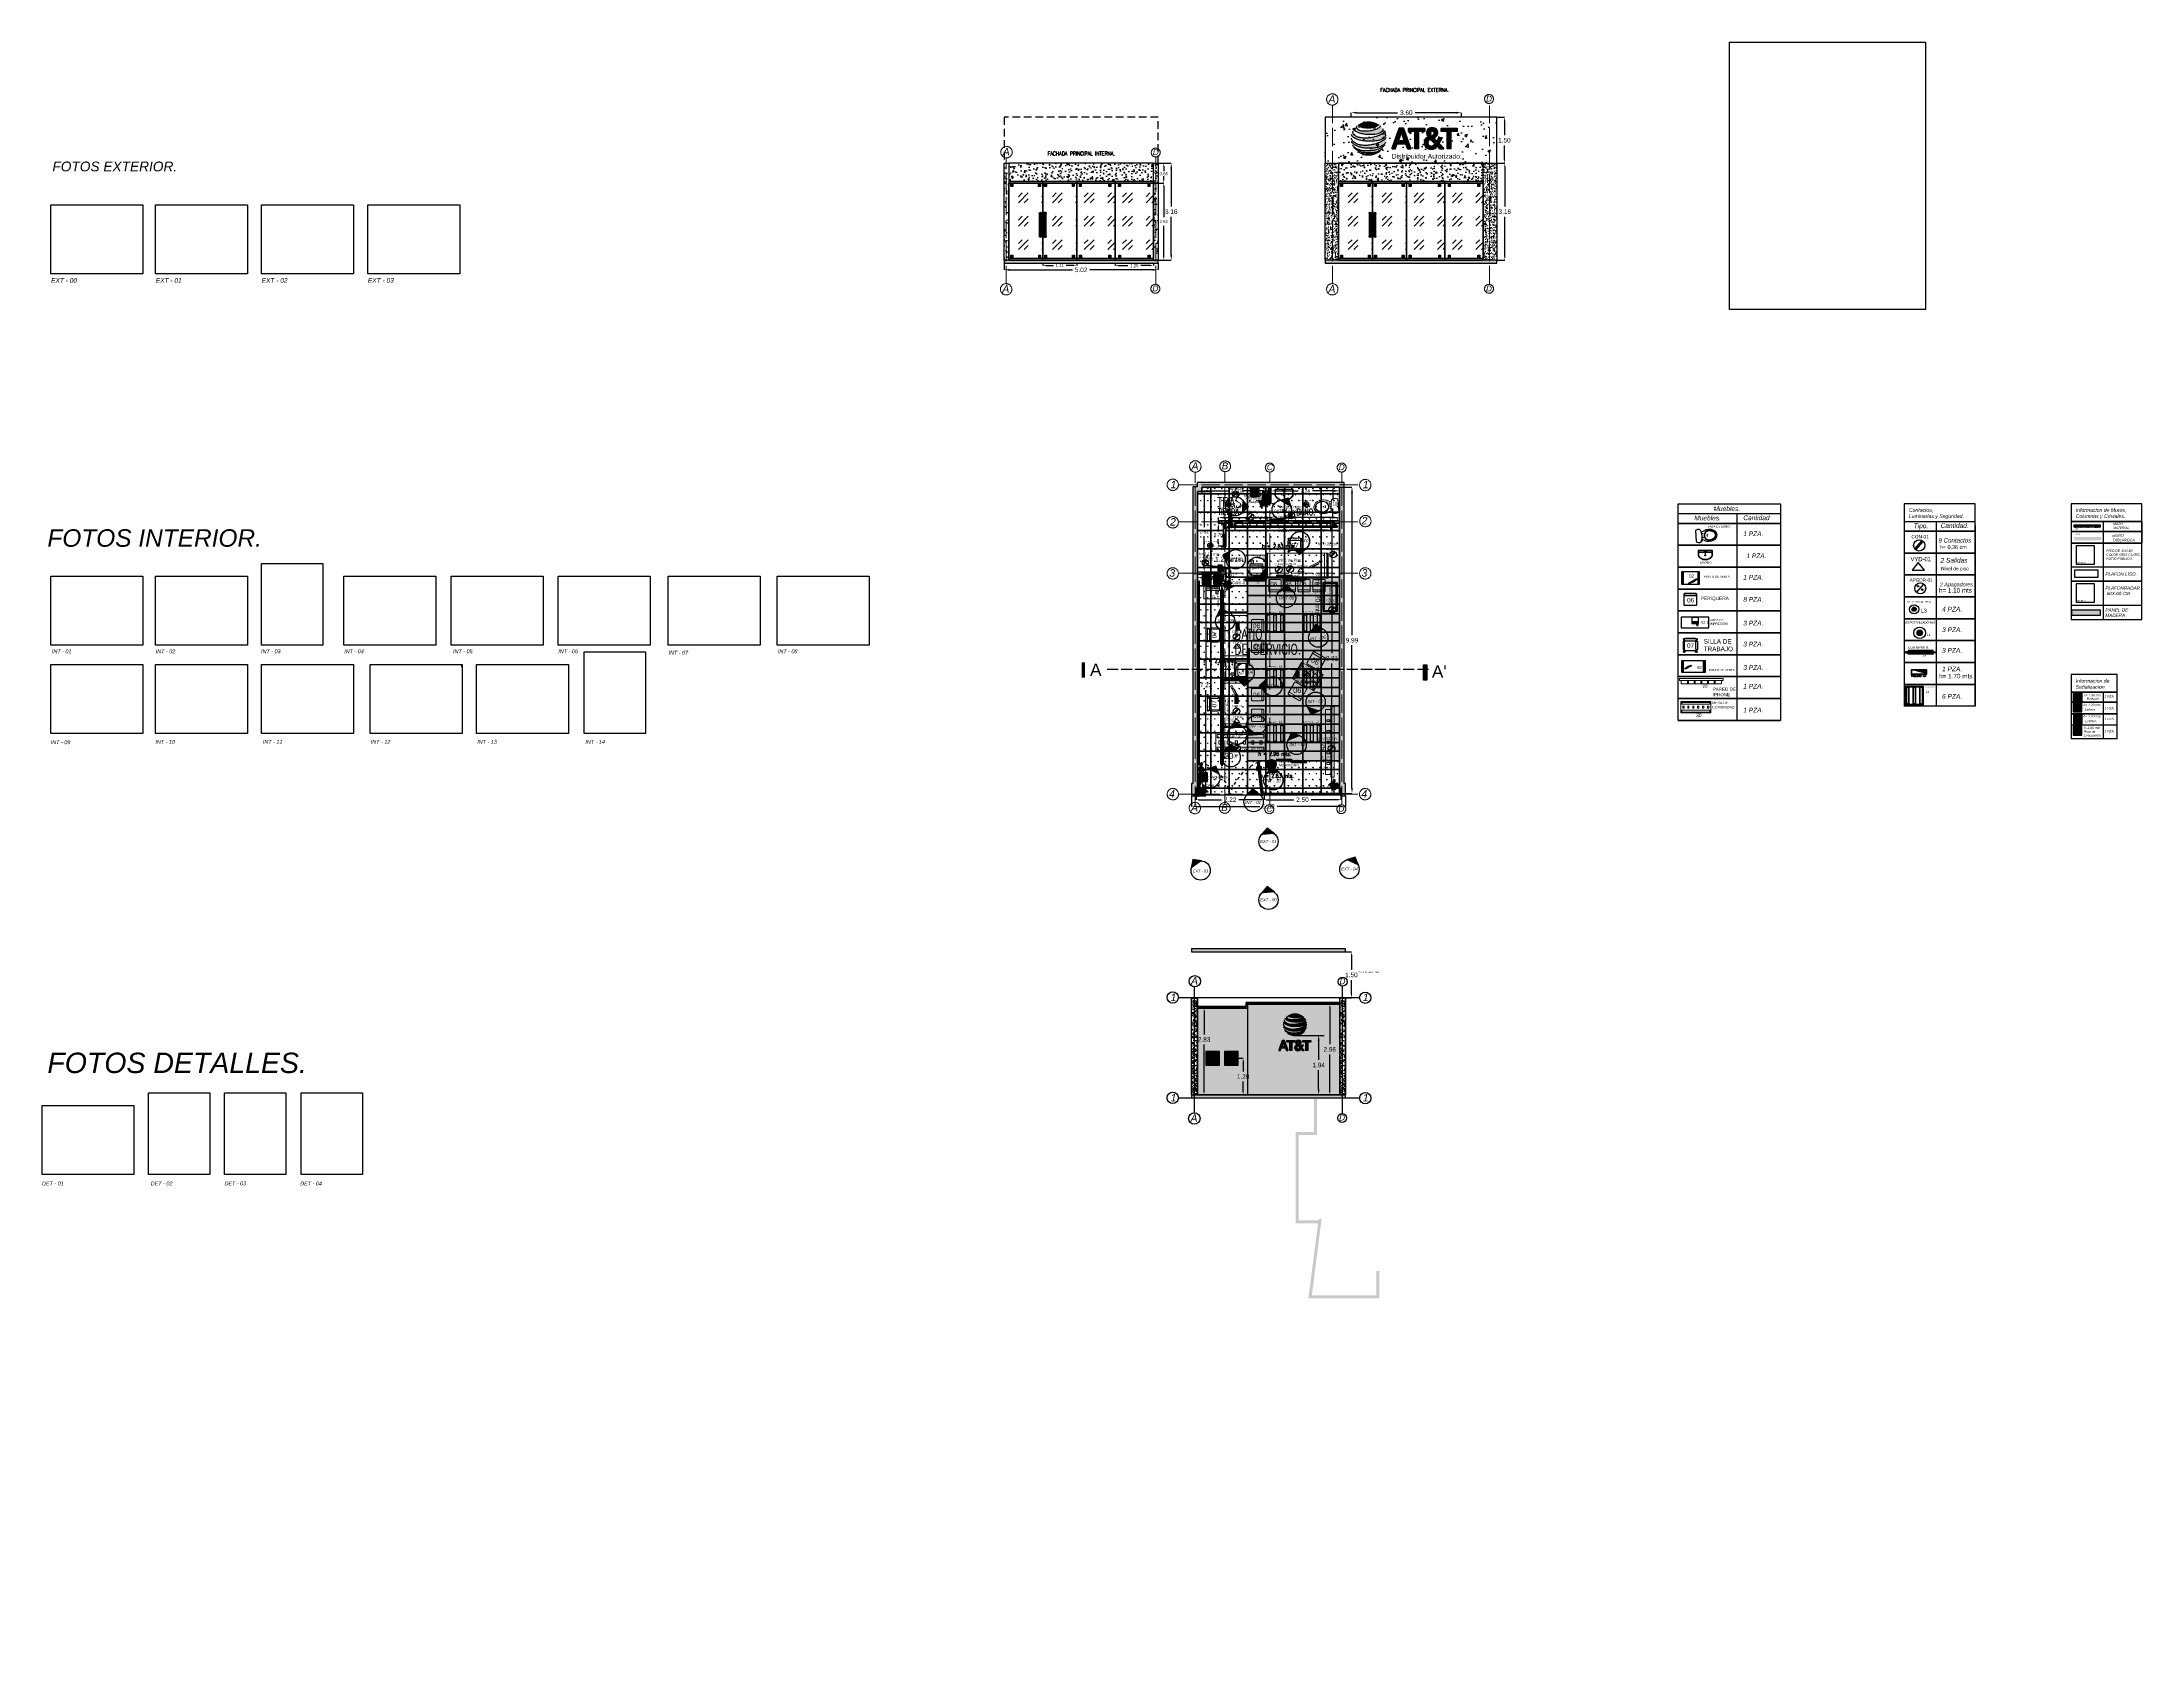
# Model space of a CAD drawing. Header units: millimetres. Extents: x 10930 to 21977, y 3784 to 7635.
# Drawn here: x 10929.8 to 10998.3, y 3784.2 to 3837 of the extents above; entities outside this region: 2.
import ezdxf
from ezdxf.enums import TextEntityAlignment as Align

# ---------------------------------------------------------------- set-up
doc = ezdxf.new("R2010")
doc.units = ezdxf.units.MM
for name, pattern in [('ACAD_ISO02W100', [15, 12, -3]), ('X-PP-NEW$0$BBVA_Pyme_DZ Sinaloa_PP$0$HIDDEN', [0.375, 0.25, -0.125]), ('X-PP-NEW$0$X-PP-NEW$0$HIDDEN', [0.375, 0.25, -0.125]), ('X_PP NEW$0$HIDDEN2', [0.1875, 0.125, -0.0625])]:
    doc.linetypes.add(name, pattern=pattern)
for name, color, linetype, lineweight in [('CONTACTOS', 40, 'Continuous', 18), ('COTAS', 161, 'ACAD_ISO02W100', 20), ('INFORMACION DE AREAS', 252, 'Continuous', 18), ('LUMINARIAS', 3, 'Continuous', 18), ('MUEBLES', 251, 'Continuous', 18), ('MURO TABLAROKA', 253, 'Continuous', 25), ('PLAFON', 151, 'Continuous', 25), ('TABLEROS', 173, 'Continuous', 13)]:
    doc.layers.add(name, color=color, linetype=linetype, lineweight=lineweight)
for name, color, linetype in [('CORTE', 224, 'Continuous'), ('CUADRO IMFORMATIVO', 93, 'Continuous'), ('HVAC', 170, 'Continuous'), ('IMAGENES', 191, 'Continuous'), ('LETRERO', 250, 'Continuous'), ('MEDIDAS.', 75, 'Continuous'), ('MUROS ACABADO.', 201, 'Continuous'), ('PISO PATIO PUBLICO', 142, 'Continuous'), ('PUERTAS', 171, 'Continuous'), ('SEGURIDAD', 190, 'Continuous'), ('SEÑALIZACION', 31, 'Continuous'), ('TRAZO ARQUITECTONICO', 251, 'Continuous')]:
    doc.layers.add(name, color=color, linetype=linetype)
doc.styles.add('BBVA_Guadalajara Rastro_FN$0$X-PP-NEW$0$ROMANS', font='romans.shx', dxfattribs={"width": 0.75})
doc.styles.add('ROMANS', font='romans.shx', dxfattribs={"width": 0.75})
doc.styles.get("Standard").update_dxf_attribs({"font": 'arial.ttf'})
doc.dimstyles.get("Standard").update_dxf_attribs({"dimtxt": 0.15, "dimasz": 0.18, "dimexe": 0.18, "dimexo": 0.0625, "dimgap": 0.09, "dimtad": 0, "dimtih": 1, "dimtoh": 1, "dimzin": 0, "dimdsep": 46, "dimtxsty": 'Standard', "dimblk2": 'ARCHTICK', "dimcen": 0.09, "dimadec": 0, "dimazin": 0, "dimtfac": 1, "dimtofl": 0, "dimtmove": 0, "dimatfit": 3, "dimfxl": 1, "dimtolj": 1, "dimtzin": 0, "dimarcsym": 0})
picture_1 = doc.add_image_def('image1.jpeg', size_in_pixel=(1280, 960))
picture_2 = doc.add_image_def('image2.jpeg', size_in_pixel=(1280, 960))
picture_3 = doc.add_image_def('image3.jpeg', size_in_pixel=(1280, 960))
picture_4 = doc.add_image_def('image4.jpeg', size_in_pixel=(1280, 960))
picture_5 = doc.add_image_def('image5.jpeg', size_in_pixel=(1280, 960))
picture_6 = doc.add_image_def('image6.jpeg', size_in_pixel=(1280, 960))
picture_7 = doc.add_image_def('image7.jpeg', size_in_pixel=(960, 1280))
picture_8 = doc.add_image_def('image8.jpeg', size_in_pixel=(1280, 960))
picture_9 = doc.add_image_def('image9.jpeg', size_in_pixel=(1280, 960))
picture_10 = doc.add_image_def('image10.jpeg', size_in_pixel=(1280, 960))
picture_11 = doc.add_image_def('image11.jpeg', size_in_pixel=(1280, 960))
picture_12 = doc.add_image_def('image12.jpeg', size_in_pixel=(1280, 960))
picture_13 = doc.add_image_def('image13.jpeg', size_in_pixel=(1280, 960))
picture_14 = doc.add_image_def('image14.jpeg', size_in_pixel=(1280, 960))
picture_15 = doc.add_image_def('image15.jpeg', size_in_pixel=(1280, 960))
picture_16 = doc.add_image_def('image16.jpeg', size_in_pixel=(1280, 960))
picture_17 = doc.add_image_def('image17.jpeg', size_in_pixel=(1280, 960))
picture_18 = doc.add_image_def('image18.jpeg', size_in_pixel=(960, 1280))
picture_19 = doc.add_image_def('image19.jpeg', size_in_pixel=(1280, 960))
picture_20 = doc.add_image_def('image20.jpeg', size_in_pixel=(960, 1280))
picture_21 = doc.add_image_def('image21.jpeg', size_in_pixel=(960, 1280))
picture_22 = doc.add_image_def('image22.jpeg', size_in_pixel=(960, 1280))
picture_23 = doc.add_image_def('image23.png', size_in_pixel=(483, 660))
pattern_1 = [(45, (-88.4326, 79.8582), (0.763675324, -8e-17), [0.45, -0.63]), (45, (-88.24166, 79.8582), (0.763675324, -8e-17), [0.18, -0.9]), (45, (-88.4326, 80.0491), (0.763675324, -8e-17), [0.18, -0.9])]
pattern_2 = [(45, (-77.67606, 79.8582), (0.763675324, -8e-17), [0.45, -0.63]), (45, (-77.48514, 79.8582), (0.763675324, -8e-17), [0.18, -0.9]), (45, (-77.67606, 80.0491), (0.763675324, -8e-17), [0.18, -0.9])]

# ---------------------------------------------------------------- blocks, each defined once
blk = doc.blocks.new('PUERTA DOS SECUNDARIA')
at = {"layer": 'PUERTAS', "color": 255, "linetype": 'ByBlock', "ltscale": 10}
blk.add_lwpolyline([(10971.28, 3823.84), (10971.33, 3823.37), (10971.38, 3823.37), (10971.33, 3823.85), (10971.26, 3824.63, 0.414214), (10971.26, 3824.63), (10971.2, 3824.62)], format="xyb", close=True, dxfattribs=at)
for points in [[(10970.08, 3823.27), (10970.07, 3823.27), (10970.07, 3823.28), (10970.07, 3823.4), (10970.07, 3823.42), (10970.08, 3823.42), (10970.11, 3823.42), (10970.11, 3823.3), (10970.13, 3823.3), (10970.13, 3823.27)], [(10971.41, 3823.27), (10971.43, 3823.27), (10971.43, 3823.28), (10971.43, 3823.4), (10971.43, 3823.42), (10971.41, 3823.42), (10971.38, 3823.42), (10971.38, 3823.3), (10971.37, 3823.3), (10971.37, 3823.27)]]:
    blk.add_lwpolyline(points, close=True, dxfattribs=at)
blk.add_circle((10971.38, 3823.37), 0.00215, dxfattribs=at)
at = {"layer": 'PUERTAS', "color": 255, "linetype": 'X-PP-NEW$0$X-PP-NEW$0$HIDDEN', "ltscale": 0.3}
blk.add_arc((10971.38, 3823.37), 1.26, 98.3299, 180, dxfattribs=at)
blk = doc.blocks.new('pt1')
at = {"layer": 'PUERTAS', "color": 253}
for points in [[(10982.176, 3760.617), (10982.175, 3760.617), (10982.175, 3760.616), (10982.173, 3760.616), (10982.173, 3760.622), (10982.176, 3760.622), (10982.176, 3760.629), (10982.173, 3760.63), (10982.173, 3760.636), (10982.175, 3760.636), (10982.175, 3760.635), (10982.176, 3760.635), (10982.176, 3760.646), (10982.177, 3760.646), (10982.177, 3760.647), (10982.13, 3760.648, 0.079472), (10982.126, 3760.629), (10982.127, 3760.629, -0.003966), (10982.127, 3760.63), (10982.128, 3760.63, -0.414214), (10982.128, 3760.629), (10982.128, 3760.624, -0.414214), (10982.128, 3760.623), (10982.126, 3760.623, -0.003966), (10982.126, 3760.624), (10982.126, 3760.624, 0.079472), (10982.129, 3760.606), (10982.177, 3760.605), (10982.177, 3760.605), (10982.176, 3760.606)], [(10982.127, 3760.631, -0.068487), (10982.131, 3760.647), (10982.175, 3760.646), (10982.175, 3760.637), (10982.172, 3760.637), (10982.172, 3760.629), (10982.175, 3760.629), (10982.175, 3760.623), (10982.172, 3760.623), (10982.172, 3760.615), (10982.175, 3760.615), (10982.175, 3760.606), (10982.13, 3760.607, -0.068487), (10982.127, 3760.622), (10982.128, 3760.622, 0.414214), (10982.129, 3760.623), (10982.129, 3760.63, 0.414214), (10982.128, 3760.631)], [(10982.175, 3760.635), (10982.174, 3760.635), (10982.174, 3760.633), (10982.185, 3760.633, 0.414214), (10982.186, 3760.634), (10982.186, 3760.636, -0.414214), (10982.187, 3760.637), (10982.189, 3760.637, -0.414214), (10982.19, 3760.636), (10982.19, 3760.634, -0.414214), (10982.189, 3760.633), (10982.189, 3760.633), (10982.189, 3760.633), (10982.19, 3760.633), (10982.191, 3760.646), (10982.178, 3760.647), (10982.177, 3760.645), (10982.178, 3760.645), (10982.178, 3760.646), (10982.189, 3760.645, -0.414214), (10982.19, 3760.645), (10982.19, 3760.639, -0.414214), (10982.189, 3760.638), (10982.186, 3760.638, 0.414214), (10982.185, 3760.637), (10982.185, 3760.635, -0.414214), (10982.184, 3760.634), (10982.175, 3760.634)], [(10982.175, 3760.617), (10982.174, 3760.617), (10982.174, 3760.619), (10982.185, 3760.618, -0.414214), (10982.185, 3760.617), (10982.185, 3760.615, 0.414214), (10982.186, 3760.614), (10982.188, 3760.614, 0.414214), (10982.189, 3760.615), (10982.189, 3760.616, 0.414214), (10982.188, 3760.617), (10982.188, 3760.617), (10982.188, 3760.618), (10982.19, 3760.618), (10982.19, 3760.604), (10982.177, 3760.605), (10982.177, 3760.607), (10982.178, 3760.607), (10982.178, 3760.606), (10982.189, 3760.605, 0.414214), (10982.189, 3760.606), (10982.189, 3760.612, 0.414214), (10982.188, 3760.613), (10982.185, 3760.613, -0.414214), (10982.184, 3760.614), (10982.185, 3760.617, 0.414214), (10982.184, 3760.618), (10982.175, 3760.618)], [(10982.965, 3760.62), (10982.965, 3760.62), (10982.965, 3760.618), (10982.955, 3760.618, -0.414214), (10982.954, 3760.619), (10982.954, 3760.622, 0.414214), (10982.953, 3760.623), (10982.951, 3760.623, 0.414214), (10982.95, 3760.622), (10982.95, 3760.62, 0.414214), (10982.951, 3760.619), (10982.951, 3760.619), (10982.951, 3760.618), (10982.949, 3760.618), (10982.949, 3760.632), (10982.963, 3760.632), (10982.962, 3760.63), (10982.962, 3760.63), (10982.962, 3760.631), (10982.951, 3760.631, 0.414214), (10982.95, 3760.631), (10982.95, 3760.625, 0.414214), (10982.951, 3760.624), (10982.954, 3760.624, -0.414214), (10982.955, 3760.623), (10982.955, 3760.62, 0.414214), (10982.956, 3760.619), (10982.965, 3760.619)], [(10982.964, 3760.602), (10982.965, 3760.602), (10982.965, 3760.604), (10982.954, 3760.604, 0.414214), (10982.953, 3760.603), (10982.953, 3760.6, -0.414214), (10982.952, 3760.6), (10982.951, 3760.6, -0.414214), (10982.95, 3760.601), (10982.95, 3760.602, -0.414214), (10982.951, 3760.603), (10982.951, 3760.603), (10982.951, 3760.604), (10982.949, 3760.604), (10982.949, 3760.59), (10982.962, 3760.59), (10982.962, 3760.592), (10982.961, 3760.592), (10982.961, 3760.591), (10982.95, 3760.591, -0.414214), (10982.949, 3760.592), (10982.95, 3760.598, -0.414214), (10982.951, 3760.599), (10982.953, 3760.599, 0.414214), (10982.954, 3760.599), (10982.954, 3760.602, -0.414214), (10982.955, 3760.603), (10982.964, 3760.603)], [(10982.963, 3760.602), (10982.964, 3760.602), (10982.964, 3760.601), (10982.966, 3760.601), (10982.966, 3760.607), (10982.963, 3760.607), (10982.963, 3760.615), (10982.966, 3760.615), (10982.966, 3760.621), (10982.964, 3760.621), (10982.964, 3760.62), (10982.963, 3760.62), (10982.964, 3760.631), (10982.963, 3760.632), (10982.963, 3760.632), (10983.01, 3760.631, -0.079472), (10983.013, 3760.613), (10983.013, 3760.613, 0.003966), (10983.013, 3760.614), (10983.011, 3760.614, 0.414214), (10983.011, 3760.613), (10983.011, 3760.607, 0.414214), (10983.011, 3760.607), (10983.013, 3760.607, 0.003966), (10983.013, 3760.608), (10983.013, 3760.608, -0.079472), (10983.009, 3760.589), (10982.962, 3760.59), (10982.962, 3760.591), (10982.963, 3760.591)], [(10982.967, 3760.6), (10982.964, 3760.6), (10982.964, 3760.591), (10983.008, 3760.59, 0.068487), (10983.012, 3760.606), (10983.011, 3760.606, -0.414214), (10983.01, 3760.607), (10983.01, 3760.614, -0.414214), (10983.011, 3760.614), (10983.012, 3760.614, 0.068487), (10983.009, 3760.63), (10982.965, 3760.631), (10982.964, 3760.622), (10982.967, 3760.622), (10982.967, 3760.614), (10982.964, 3760.614), (10982.964, 3760.608), (10982.967, 3760.608)]]:
    blk.add_lwpolyline(points, format="xyb", close=True, dxfattribs=at)
at = {"layer": 'PUERTAS', "color": 151}
blk.add_lwpolyline([(10982.177, 3760.629), (10982.962, 3760.614), (10982.962, 3760.608), (10982.177, 3760.623)], close=True, dxfattribs=at)
at = {"layer": 'PUERTAS', "color": 253}
blk.add_lwpolyline([(10982.191, 3760.646), (10982.949, 3760.632), (10982.949, 3760.59), (10982.19, 3760.604)], close=True, dxfattribs=at)
at = {"layer": 'PUERTAS', "color": 251}
for points in [[(10982.264, 3760.603), (10982.263, 3760.598), (10982.225, 3760.599), (10982.225, 3760.604)], [(10982.264, 3760.645), (10982.264, 3760.65), (10982.226, 3760.651), (10982.226, 3760.646)], [(10982.24, 3760.599), (10982.239, 3760.576), (10982.264, 3760.56), (10982.344, 3760.559), (10982.344, 3760.568), (10982.268, 3760.57), (10982.249, 3760.58), (10982.249, 3760.599)], [(10982.241, 3760.65), (10982.241, 3760.673), (10982.266, 3760.688), (10982.346, 3760.686), (10982.346, 3760.677), (10982.27, 3760.678), (10982.251, 3760.669), (10982.25, 3760.65)]]:
    blk.add_lwpolyline(points, close=True, dxfattribs=at)
at = {"layer": 'PUERTAS', "color": 253}
blk.add_circle((10982.975, 3760.611), 0.00567, dxfattribs=at)
for centre, start, end in [((10982.19, 3760.628), 358.9394, 178.9394), ((10982.19, 3760.623), 178.9394, 358.9394), ((10982.949, 3760.614), 358.9394, 178.9394), ((10982.949, 3760.609), 178.9394, 358.9394)]:
    blk.add_arc(centre, 0.00425, start, end, dxfattribs=at)
at = {"layer": 'PUERTAS', "color": 251, "extrusion": (0, 0, -1)}
blk.add_ellipse((10982.127, 3760.627), major_axis=(0.00005, 0.00244), ratio=0.318778, start_param=4.712389, end_param=10.995574, dxfattribs=at)
at = {"layer": 'PUERTAS', "color": 251}
blk.add_ellipse((10983.012, 3760.61), major_axis=(0.00005, 0.00244), ratio=0.318778, start_param=4.712389, end_param=10.995574, dxfattribs=at)
blk = doc.blocks.new('puerta de x')
at = {"layer": 'PUERTAS', "color": 253, "const_width": 0.000953}
for points in [[(10980.859, 3760.636), (10980.859, 3760.639), (10980.896, 3760.639), (10980.896, 3760.636), (10980.896, 3760.639), (10980.884, 3760.639), (10980.885, 3760.591), (10980.86, 3760.59), (10980.86, 3760.593)], [(10980.898, 3760.64), (10980.899, 3760.64), (10980.9, 3760.643), (10980.895, 3760.644), (10980.895, 3760.641), (10980.896, 3760.641)], [(10983.035, 3760.671), (10983.034, 3760.671), (10983.033, 3760.674), (10983.038, 3760.675), (10983.039, 3760.672), (10983.038, 3760.672)], [(10983.074, 3760.668), (10983.074, 3760.671), (10983.037, 3760.67), (10983.037, 3760.667), (10983.037, 3760.67), (10983.049, 3760.67), (10983.05, 3760.622), (10983.075, 3760.622), (10983.075, 3760.625)]]:
    blk.add_lwpolyline(points, dxfattribs=at)
at = {"layer": 'PUERTAS', "color": 254, "linetype": 'X_PP NEW$0$HIDDEN2', "ltscale": 0.5}
for centre, radius, start, end in [((10980.69, 3760.423), 1.285, 9.34756, 76.16864), ((10983.55, 3760.173), 1.656, 113.83778, 163.924)]:
    blk.add_arc(centre, radius, start, end, dxfattribs=at)
at = {"layer": 'PUERTAS', "color": 253}
for centre, start, end in [((10983.009, 3760.646), 309.96213, 359.57349), ((10980.925, 3760.616), 182.20203, 231.81339)]:
    blk.add_arc(centre, 0.0405, start, end, dxfattribs=at)
at = {"layer": 'TRAZO ARQUITECTONICO'}
for p, xscale, yscale, zscale, rotation in [((7440.361, 17582.526), 1.229065233554323, 1.229065233554323, 1.229065233554323, 265.4663522101948), ((4595.427, 16519.158), 1.229065233554324, 1.229065233554324, 1.229065233554324, 277.69356656667)]:
    blk.add_blockref('pt1', p, dxfattribs=dict(at, xscale=xscale, yscale=yscale, zscale=zscale, rotation=rotation))
blk = doc.blocks.new('pta')
at = {"layer": 'MURO TABLAROKA', "color": 140}
blk.add_lwpolyline([(10981.745, 3768.01), (10981.825, 3768.01)], dxfattribs=at)
at = {"layer": 'PUERTAS', "color": 41, "linetype": 'ByBlock', "ltscale": 10}
for points in [[(10981.825, 3768.726), (10981.825, 3768.734), (10981.817, 3768.734), (10981.754, 3768.734), (10981.746, 3768.734), (10981.746, 3768.726), (10981.746, 3768.71), (10981.805, 3768.71), (10981.805, 3768.702), (10981.825, 3768.702)], [(10981.825, 3768.017), (10981.825, 3768.009), (10981.817, 3768.009), (10981.754, 3768.009), (10981.746, 3768.009), (10981.746, 3768.017), (10981.746, 3768.033), (10981.805, 3768.033), (10981.805, 3768.041), (10981.825, 3768.041)]]:
    blk.add_lwpolyline(points, close=True, dxfattribs=at)
blk.add_lwpolyline([(10981.52, 3768.089), (10981.772, 3768.064), (10981.769, 3768.035), (10981.517, 3768.06), (10981.101, 3768.102, -0.414214), (10981.101, 3768.102), (10981.104, 3768.131)], format="xyb", close=True, dxfattribs=at)
at = {"layer": 'PUERTAS', "color": 253, "linetype": 'ByBlock', "ltscale": 10}
blk.add_circle((10981.77, 3768.033), 0.00115, dxfattribs=at)
at = {"layer": 'PUERTAS', "color": 255, "linetype": 'X-PP-NEW$0$X-PP-NEW$0$HIDDEN', "ltscale": 0.3}
blk.add_arc((10981.77, 3768.033), 0.673, 90, 171.67008, dxfattribs=at)
blk = doc.blocks.new('*D180')
at = {"layer": 'Defpoints', "color": 0, "transparency": 16777216}
for p in [(10969.62, 3812.471), (10972.12, 3812.471), (10972.12, 3812.315)]:
    blk.add_point(p, dxfattribs=at)
at = {"layer": 'MEDIDAS.', "color": 0, "lineweight": -2, "transparency": 16777216}
for p, q in [((10969.62, 3812.471), (10969.62, 3812.315)), ((10969.69, 3812.315), (10970.585, 3812.315)), ((10972.05, 3812.315), (10971.156, 3812.315)), ((10972.12, 3812.471), (10972.12, 3812.315))]:
    blk.add_line(p, q, dxfattribs=at)
at = {"layer": 'MEDIDAS.', "color": 0, "transparency": 16777216}
for points in [[(10969.69, 3812.326), (10969.69, 3812.303), (10969.62, 3812.315)], [(10972.05, 3812.326), (10972.05, 3812.303), (10972.12, 3812.315)]]:
    blk.add_solid(points, dxfattribs=at)
at = {"layer": 'MEDIDAS.', "color": 0, "transparency": 16777216, "insert": (10970.87, 3812.315), "char_height": 0.15, "attachment_point": 5}
blk.add_mtext('\\A1;2.50', dxfattribs=at)
blk = doc.blocks.new('_ArchTick')
at = {"color": 0, "linetype": 'ByBlock', "const_width": 0.15}
blk.add_lwpolyline([(-0.5, -0.5), (0.5, 0.5)], dxfattribs=at)
blk = doc.blocks.new('*D181')
at = {"layer": 'Defpoints', "color": 0, "transparency": 16777216}
for p in [(10967.255, 3812.44), (10972.27, 3812.44), (10972.27, 3812.092)]:
    blk.add_point(p, dxfattribs=at)
at = {"layer": 'MEDIDAS.', "color": 0, "lineweight": -2, "transparency": 16777216}
for p, q in [((10967.255, 3812.44), (10967.255, 3812.092)), ((10967.405, 3812.092), (10969.479, 3812.092)), ((10972.12, 3812.092), (10970.047, 3812.092)), ((10972.27, 3812.44), (10972.27, 3812.092))]:
    blk.add_line(p, q, dxfattribs=at)
at = {"layer": 'MEDIDAS.', "color": 0, "transparency": 16777216}
for points in [[(10967.405, 3812.117), (10967.405, 3812.067), (10967.255, 3812.092)], [(10972.12, 3812.117), (10972.12, 3812.067), (10972.27, 3812.092)]]:
    blk.add_solid(points, dxfattribs=at)
at = {"layer": 'MEDIDAS.', "color": 0, "transparency": 16777216, "insert": (10969.763, 3812.092), "char_height": 0.15, "attachment_point": 5}
blk.add_mtext('\\A1;5.02', dxfattribs=at)
blk = doc.blocks.new('*D182')
at = {"layer": 'Defpoints', "color": 0, "transparency": 16777216}
for p in [(10967.405, 3812.44), (10969.62, 3812.471), (10969.62, 3812.315)]:
    blk.add_point(p, dxfattribs=at)
at = {"layer": 'MEDIDAS.', "color": 0, "lineweight": -2, "transparency": 16777216}
for p, q in [((10967.405, 3812.44), (10967.405, 3812.315)), ((10967.475, 3812.315), (10968.228, 3812.315)), ((10969.55, 3812.315), (10968.798, 3812.315)), ((10969.62, 3812.471), (10969.62, 3812.315))]:
    blk.add_line(p, q, dxfattribs=at)
at = {"layer": 'MEDIDAS.', "color": 0, "transparency": 16777216}
for points in [[(10967.475, 3812.326), (10967.475, 3812.303), (10967.405, 3812.315)], [(10969.55, 3812.326), (10969.55, 3812.303), (10969.62, 3812.315)]]:
    blk.add_solid(points, dxfattribs=at)
at = {"layer": 'MEDIDAS.', "color": 0, "transparency": 16777216, "insert": (10968.513, 3812.315), "char_height": 0.15, "attachment_point": 5}
blk.add_mtext('\\A1;2.22', dxfattribs=at)
blk = doc.blocks.new('*D183')
at = {"layer": 'Defpoints', "color": 0, "transparency": 16777216}
for p in [(10972.08, 3822.515), (10972.081, 3812.521), (10972.486, 3812.521)]:
    blk.add_point(p, dxfattribs=at)
at = {"layer": 'MEDIDAS.', "color": 0, "lineweight": -2, "transparency": 16777216}
for p, q in [((10972.08, 3822.515), (10972.486, 3822.515)), ((10972.486, 3822.335), (10972.486, 3817.685)), ((10972.486, 3812.701), (10972.486, 3817.352)), ((10972.081, 3812.521), (10972.486, 3812.521))]:
    blk.add_line(p, q, dxfattribs=at)
at = {"layer": 'MEDIDAS.', "color": 0, "transparency": 16777216}
for points in [[(10972.456, 3822.335), (10972.516, 3822.335), (10972.486, 3822.515)], [(10972.456, 3812.701), (10972.516, 3812.701), (10972.486, 3812.521)]]:
    blk.add_solid(points, dxfattribs=at)
at = {"layer": 'MEDIDAS.', "color": 0, "transparency": 16777216, "insert": (10972.486, 3817.518), "char_height": 0.15, "attachment_point": 5}
blk.add_mtext('\\A1;9.99', dxfattribs=at)
blk = doc.blocks.new('*D184')
at = {"layer": 'Defpoints', "color": 0, "transparency": 16777216}
for p in [(10972.08, 3822.515), (10971.862, 3821.415), (10972.08, 3821.415)]:
    blk.add_point(p, dxfattribs=at)
at = {"layer": 'MEDIDAS.', "color": 0, "lineweight": -2, "transparency": 16777216}
for p, q in [((10972.018, 3822.515), (10971.752, 3822.515)), ((10971.862, 3822.375), (10971.862, 3822.111)), ((10971.862, 3821.555), (10971.862, 3821.819)), ((10972.018, 3821.415), (10971.752, 3821.415))]:
    blk.add_line(p, q, dxfattribs=at)
at = {"layer": 'MEDIDAS.', "color": 0, "transparency": 16777216}
for points in [[(10971.838, 3822.375), (10971.885, 3822.375), (10971.862, 3822.515)], [(10971.838, 3821.555), (10971.885, 3821.555), (10971.862, 3821.415)]]:
    blk.add_solid(points, dxfattribs=at)
at = {"layer": 'MEDIDAS.', "color": 0, "transparency": 16777216, "insert": (10971.862, 3821.965), "char_height": 0.11, "attachment_point": 5}
blk.add_mtext('\\A1;1.10', dxfattribs=at)
blk = doc.blocks.new('*D185')
at = {"layer": 'Defpoints', "color": 0, "transparency": 16777216}
for p in [(10972.08, 3821.335), (10971.833, 3812.521), (10972.08, 3812.521)]:
    blk.add_point(p, dxfattribs=at)
at = {"layer": 'MEDIDAS.', "color": 0, "lineweight": -2, "transparency": 16777216}
for p, q in [((10972.018, 3821.335), (10971.723, 3821.335)), ((10971.833, 3821.155), (10971.833, 3817.095)), ((10971.833, 3812.701), (10971.833, 3816.762)), ((10972.018, 3812.521), (10971.723, 3812.521))]:
    blk.add_line(p, q, dxfattribs=at)
at = {"layer": 'MEDIDAS.', "color": 0, "transparency": 16777216}
for points in [[(10971.803, 3821.155), (10971.863, 3821.155), (10971.833, 3821.335)], [(10971.803, 3812.701), (10971.863, 3812.701), (10971.833, 3812.521)]]:
    blk.add_solid(points, dxfattribs=at)
at = {"layer": 'MEDIDAS.', "color": 0, "transparency": 16777216, "insert": (10971.833, 3816.928), "char_height": 0.15, "attachment_point": 5}
blk.add_mtext('\\A1;8.81', dxfattribs=at)
blk = doc.blocks.new('*D178')
at = {"layer": 'Defpoints', "color": 0, "transparency": 16777216}
for p in [(10969.84, 3822.515), (10972.08, 3822.515), (10972.08, 3822.391)]:
    blk.add_point(p, dxfattribs=at)
at = {"layer": 'MEDIDAS.', "color": 0, "lineweight": -2, "transparency": 16777216}
for p, q in [((10969.84, 3822.452), (10969.84, 3822.281)), ((10970.02, 3822.391), (10970.727, 3822.391)), ((10971.9, 3822.391), (10971.194, 3822.391)), ((10972.08, 3822.452), (10972.08, 3822.281))]:
    blk.add_line(p, q, dxfattribs=at)
at = {"layer": 'MEDIDAS.', "color": 0, "transparency": 16777216}
for points in [[(10970.02, 3822.421), (10970.02, 3822.361), (10969.84, 3822.391)], [(10971.9, 3822.421), (10971.9, 3822.361), (10972.08, 3822.391)]]:
    blk.add_solid(points, dxfattribs=at)
at = {"layer": 'MEDIDAS.', "color": 0, "transparency": 16777216, "insert": (10970.96, 3822.391), "char_height": 0.11, "attachment_point": 5}
blk.add_mtext('\\A1;2.24', dxfattribs=at)
blk = doc.blocks.new('*D186')
at = {"layer": 'Defpoints', "color": 0, "transparency": 16777216}
for p in [(10967.59, 3822.515), (10969.76, 3822.515), (10969.76, 3822.392)]:
    blk.add_point(p, dxfattribs=at)
at = {"layer": 'MEDIDAS.', "color": 0, "lineweight": -2, "transparency": 16777216}
for p, q in [((10967.59, 3822.452), (10967.59, 3822.282)), ((10967.77, 3822.392), (10968.442, 3822.392)), ((10969.58, 3822.392), (10968.909, 3822.392)), ((10969.76, 3822.452), (10969.76, 3822.282))]:
    blk.add_line(p, q, dxfattribs=at)
at = {"layer": 'MEDIDAS.', "color": 0, "transparency": 16777216}
for points in [[(10967.77, 3822.422), (10967.77, 3822.362), (10967.59, 3822.392)], [(10969.58, 3822.422), (10969.58, 3822.362), (10969.76, 3822.392)]]:
    blk.add_solid(points, dxfattribs=at)
at = {"layer": 'MEDIDAS.', "color": 0, "transparency": 16777216, "insert": (10968.675, 3822.392), "char_height": 0.11, "attachment_point": 5}
blk.add_mtext('\\A1;2.17', dxfattribs=at)
blk = doc.blocks.new('*D187')
at = {"layer": 'Defpoints', "color": 0, "transparency": 16777216}
for p in [(10968.13, 3821.521), (10968.13, 3821.415), (10972.08, 3821.415)]:
    blk.add_point(p, dxfattribs=at)
at = {"layer": 'MEDIDAS.', "color": 0, "lineweight": -2, "transparency": 16777216}
for p, q in [((10968.13, 3821.415), (10968.13, 3821.521)), ((10968.31, 3821.521), (10969.872, 3821.521)), ((10971.9, 3821.521), (10970.339, 3821.521)), ((10972.08, 3821.415), (10972.08, 3821.521))]:
    blk.add_line(p, q, dxfattribs=at)
at = {"layer": 'MEDIDAS.', "color": 0, "transparency": 16777216}
for points in [[(10968.31, 3821.551), (10968.31, 3821.491), (10968.13, 3821.521)], [(10971.9, 3821.551), (10971.9, 3821.491), (10972.08, 3821.521)]]:
    blk.add_solid(points, dxfattribs=at)
at = {"layer": 'MEDIDAS.', "color": 0, "transparency": 16777216, "insert": (10970.105, 3821.521), "char_height": 0.11, "attachment_point": 5}
blk.add_mtext('\\A1;3.95', dxfattribs=at)
blk = doc.blocks.new('*D188')
at = {"layer": 'Defpoints', "color": 0, "transparency": 16777216}
for p in [(10968.37, 3821.235), (10968.59, 3821.235), (10968.59, 3821.181)]:
    blk.add_point(p, dxfattribs=at)
at = {"layer": 'MEDIDAS.', "color": 0, "lineweight": -2, "transparency": 16777216}
for p, q in [((10968.37, 3821.235), (10968.37, 3821.181)), ((10968.4, 3821.181), (10968.453, 3821.181)), ((10968.56, 3821.181), (10968.53, 3821.181)), ((10968.59, 3821.235), (10968.59, 3821.181))]:
    blk.add_line(p, q, dxfattribs=at)
at = {"layer": 'MEDIDAS.', "color": 0, "transparency": 16777216}
for points in [[(10968.4, 3821.186), (10968.4, 3821.176), (10968.37, 3821.181)], [(10968.56, 3821.186), (10968.56, 3821.176), (10968.59, 3821.181)]]:
    blk.add_solid(points, dxfattribs=at)
at = {"layer": 'MEDIDAS.', "color": 0, "transparency": 16777216, "insert": (10968.492, 3821.181), "char_height": 0.03, "attachment_point": 5}
blk.add_mtext('\\A1;0.22', dxfattribs=at)
blk = doc.blocks.new('*D189')
at = {"layer": 'Defpoints', "color": 0, "transparency": 16777216}
for p in [(10968.67, 3821.235), (10971.78, 3821.235), (10971.78, 3821.104)]:
    blk.add_point(p, dxfattribs=at)
at = {"layer": 'MEDIDAS.', "color": 0, "lineweight": -2, "transparency": 16777216}
for p, q in [((10968.67, 3821.235), (10968.67, 3821.104)), ((10968.77, 3821.104), (10970.003, 3821.104)), ((10971.68, 3821.104), (10970.448, 3821.104)), ((10971.78, 3821.235), (10971.78, 3821.104))]:
    blk.add_line(p, q, dxfattribs=at)
at = {"layer": 'MEDIDAS.', "color": 0, "transparency": 16777216}
for points in [[(10968.77, 3821.121), (10968.77, 3821.087), (10968.67, 3821.104)], [(10971.68, 3821.121), (10971.68, 3821.087), (10971.78, 3821.104)]]:
    blk.add_solid(points, dxfattribs=at)
at = {"layer": 'MEDIDAS.', "color": 0, "transparency": 16777216, "insert": (10970.225, 3821.104), "char_height": 0.11, "attachment_point": 5}
blk.add_mtext('\\A1;3.11', dxfattribs=at)
blk = doc.blocks.new('*D190')
at = {"layer": 'Defpoints', "color": 0, "transparency": 16777216}
for p in [(10968.29, 3821.335), (10968.123, 3820.585), (10968.29, 3820.585)]:
    blk.add_point(p, dxfattribs=at)
at = {"layer": 'MEDIDAS.', "color": 0, "lineweight": -2, "transparency": 16777216}
for p, q in [((10968.29, 3821.335), (10968.123, 3821.335)), ((10968.123, 3821.225), (10968.123, 3821.106)), ((10968.123, 3820.695), (10968.123, 3820.814)), ((10968.29, 3820.585), (10968.123, 3820.585))]:
    blk.add_line(p, q, dxfattribs=at)
at = {"layer": 'MEDIDAS.', "color": 0, "transparency": 16777216}
for points in [[(10968.105, 3821.225), (10968.142, 3821.225), (10968.123, 3821.335)], [(10968.105, 3820.695), (10968.142, 3820.695), (10968.123, 3820.585)]]:
    blk.add_solid(points, dxfattribs=at)
at = {"layer": 'MEDIDAS.', "color": 0, "transparency": 16777216, "insert": (10968.123, 3820.96), "char_height": 0.11, "attachment_point": 5}
blk.add_mtext('\\A1;0.75', dxfattribs=at)
blk = doc.blocks.new('*D191')
at = {"layer": 'Defpoints', "color": 0, "transparency": 16777216}
for p in [(10967.445, 3822.37), (10967.445, 3819.75), (10967.666, 3819.75)]:
    blk.add_point(p, dxfattribs=at)
at = {"layer": 'MEDIDAS.', "color": 0, "lineweight": -2, "transparency": 16777216}
for p, q in [((10967.508, 3822.37), (10967.846, 3822.37)), ((10967.666, 3822.19), (10967.666, 3821.206)), ((10967.666, 3819.93), (10967.666, 3820.914)), ((10967.508, 3819.75), (10967.846, 3819.75))]:
    blk.add_line(p, q, dxfattribs=at)
at = {"layer": 'MEDIDAS.', "color": 0, "transparency": 16777216}
for points in [[(10967.636, 3822.19), (10967.696, 3822.19), (10967.666, 3822.37)], [(10967.636, 3819.93), (10967.696, 3819.93), (10967.666, 3819.75)]]:
    blk.add_solid(points, dxfattribs=at)
at = {"layer": 'MEDIDAS.', "color": 0, "transparency": 16777216, "insert": (10967.666, 3821.06), "char_height": 0.11, "attachment_point": 5}
blk.add_mtext('\\A1;2.62', dxfattribs=at)
blk = doc.blocks.new('*D192')
at = {"layer": 'Defpoints', "color": 0, "transparency": 16777216}
for p in [(10967.445, 3819.67), (10968.29, 3819.67), (10968.29, 3819.56)]:
    blk.add_point(p, dxfattribs=at)
at = {"layer": 'MEDIDAS.', "color": 0, "lineweight": -2, "transparency": 16777216}
for p, q in [((10967.445, 3819.67), (10967.445, 3819.56)), ((10967.555, 3819.56), (10967.788, 3819.56)), ((10968.18, 3819.56), (10968.075, 3819.56)), ((10968.29, 3819.67), (10968.29, 3819.56))]:
    blk.add_line(p, q, dxfattribs=at)
at = {"layer": 'MEDIDAS.', "color": 0, "transparency": 16777216}
for points in [[(10967.555, 3819.578), (10967.555, 3819.542), (10967.445, 3819.56)], [(10968.18, 3819.578), (10968.18, 3819.542), (10968.29, 3819.56)]]:
    blk.add_solid(points, dxfattribs=at)
at = {"layer": 'MEDIDAS.', "color": 0, "transparency": 16777216, "insert": (10967.932, 3819.56), "char_height": 0.11, "attachment_point": 5}
blk.add_mtext('\\A1;0.85', dxfattribs=at)
blk = doc.blocks.new('*D193')
at = {"layer": 'Defpoints', "color": 0, "transparency": 16777216}
for p in [(10968.37, 3819.86), (10968.37, 3819.45), (10968.523, 3819.45)]:
    blk.add_point(p, dxfattribs=at)
at = {"layer": 'MEDIDAS.', "color": 0, "lineweight": -2, "transparency": 16777216}
for p, q in [((10968.37, 3819.86), (10968.523, 3819.86)), ((10968.523, 3819.79), (10968.523, 3819.706)), ((10968.523, 3819.52), (10968.523, 3819.604)), ((10968.37, 3819.45), (10968.523, 3819.45))]:
    blk.add_line(p, q, dxfattribs=at)
at = {"layer": 'MEDIDAS.', "color": 0, "transparency": 16777216}
for points in [[(10968.512, 3819.79), (10968.535, 3819.79), (10968.523, 3819.86)], [(10968.512, 3819.52), (10968.535, 3819.52), (10968.523, 3819.45)]]:
    blk.add_solid(points, dxfattribs=at)
at = {"layer": 'MEDIDAS.', "color": 0, "transparency": 16777216, "insert": (10968.523, 3819.655), "char_height": 0.1, "attachment_point": 5}
blk.add_mtext('\\A1;0.41', dxfattribs=at)
blk = doc.blocks.new('*D179')
at = {"layer": 'Defpoints', "color": 0, "transparency": 16777216}
for p in [(10967.445, 3819.67), (10967.445, 3812.44), (10967.723, 3812.44)]:
    blk.add_point(p, dxfattribs=at)
at = {"layer": 'MEDIDAS.', "color": 0, "lineweight": -2, "transparency": 16777216}
for p, q in [((10967.445, 3819.67), (10967.723, 3819.67)), ((10967.723, 3819.49), (10967.723, 3816.221)), ((10967.723, 3812.62), (10967.723, 3815.888)), ((10967.445, 3812.44), (10967.723, 3812.44))]:
    blk.add_line(p, q, dxfattribs=at)
at = {"layer": 'MEDIDAS.', "color": 0, "transparency": 16777216}
for points in [[(10967.693, 3819.49), (10967.753, 3819.49), (10967.723, 3819.67)], [(10967.693, 3812.62), (10967.753, 3812.62), (10967.723, 3812.44)]]:
    blk.add_solid(points, dxfattribs=at)
at = {"layer": 'MEDIDAS.', "color": 0, "transparency": 16777216, "insert": (10967.723, 3816.055), "char_height": 0.15, "attachment_point": 5}
blk.add_mtext('\\A1;7.23', dxfattribs=at)
blk = doc.blocks.new('voz1')
at = {"layer": 'CONTACTOS', "color": 40}
blk.add_lwpolyline([(10962.78, 3822.69), (10962.91, 3822.69), (10963.04, 3822.69), (10963.04, 3822.69), (10962.84, 3822.94), (10962.64, 3822.69)], close=True, dxfattribs=at)
at = {"layer": 'CONTACTOS', "color": 7}
blk.add_text('VYD-01', height=0.136, dxfattribs=at).set_placement((10962.59, 3822.98))
blk = doc.blocks.new('ap1')
at = {"layer": 'CONTACTOS', "color": 40, "lineweight": -3}
blk.add_line((10962.79, 3821.96), (10963.02, 3822.23), dxfattribs=at)
for centre, radius in [((10962.91, 3822.09), 0.179), ((10962.83, 3822.16), 0.0232), ((10962.97, 3822.05), 0.0232)]:
    blk.add_circle(centre, radius, dxfattribs=at)
at = {"layer": 'CONTACTOS', "color": 7}
blk.add_text('APGDR-01', height=0.108, dxfattribs=at).set_placement((10962.56, 3822.33))
blk = doc.blocks.new('con1')
at = {"layer": 'CONTACTOS', "color": 40, "lineweight": -3}
for p, q in [((10962.73, 3823.38), (10962.97, 3823.65)), ((10962.76, 3823.35), (10963, 3823.63))]:
    blk.add_line(p, q, dxfattribs=at)
blk.add_circle((10962.87, 3823.5), 0.183, dxfattribs=at)
at = {"layer": 'CONTACTOS', "color": 7}
blk.add_text('CON-01', height=0.11, dxfattribs=at).set_placement((10962.62, 3823.73))
blk = doc.blocks.new('TAPA CIERGA')
at = {"layer": 'CONTACTOS'}
h = blk.add_hatch(color=256, dxfattribs=at)
h.dxf.hatch_style = 1
h.paths.add_polyline_path([(10982.116, 3765.839), (10982.229, 3765.839), (10982.229, 3765.629), (10982.116, 3765.629)])
blk.add_lwpolyline([(10982.116, 3765.839), (10982.229, 3765.839), (10982.229, 3765.629), (10982.116, 3765.629)], close=True, dxfattribs=at)
at = {"layer": 'CONTACTOS', "color": 7}
blk.add_text('TC-01', height=0.0655, dxfattribs=at).set_placement((10982.024, 3765.867))
blk = doc.blocks.new('r')
at = {"layer": 'LUMINARIAS', "lineweight": -3}
h = blk.add_hatch(color=3, dxfattribs=at)
h.dxf.hatch_style = 1
edge = h.paths.add_edge_path()
edge.add_arc((10983.485, 3765.622), 0.0306, 0, 360)
at = {"layer": 'LUMINARIAS', "color": 3, "lineweight": -3}
for radius in [0.0644, 0.0306]:
    blk.add_circle((10983.485, 3765.622), radius, dxfattribs=at)
at = {"layer": 'LUMINARIAS', "color": 7}
blk.add_text('ESPOT/VELADORAS', height=0.02392, dxfattribs=at).set_placement((10983.329, 3765.706))
at = {"layer": 'LUMINARIAS', "color": 10}
blk.add_text('L1', height=0.0239, dxfattribs=at).set_placement((10983.567, 3765.588))
blk = doc.blocks.new('l')
at = {"layer": 'LUMINARIAS', "color": 3}
for p, q in [((10982.591, 3767.997), (10982.509, 3767.997)), ((10982.509, 3767.997), (10982.509, 3767.956)), ((10982.509, 3767.956), (10982.591, 3767.956)), ((10982.591, 3767.997), (10983.405, 3767.997)), ((10982.591, 3767.956), (10982.591, 3767.956)), ((10982.591, 3767.956), (10983.406, 3767.956)), ((10983.405, 3767.997), (10983.486, 3767.997)), ((10983.486, 3767.956), (10983.406, 3767.956)), ((10983.486, 3767.997), (10983.486, 3767.956))]:
    blk.add_line(p, q, dxfattribs=at)
at = {"layer": 'LUMINARIAS', "color": 113}
for p, q in [((10983.405, 3768.038), (10982.591, 3768.038)), ((10982.591, 3768.038), (10982.591, 3767.997)), ((10982.591, 3767.916), (10982.591, 3767.956)), ((10983.406, 3767.916), (10982.591, 3767.916)), ((10983.388, 3768.021), (10982.607, 3768.021)), ((10982.607, 3768.021), (10982.607, 3767.997)), ((10982.607, 3767.932), (10982.607, 3767.956)), ((10983.39, 3767.932), (10982.607, 3767.932)), ((10983.388, 3768.021), (10983.388, 3767.997)), ((10983.39, 3767.932), (10983.39, 3767.956)), ((10983.405, 3768.038), (10983.405, 3767.997)), ((10983.406, 3767.916), (10983.406, 3767.956))]:
    blk.add_line(p, q, dxfattribs=at)
at = {"layer": 'LUMINARIAS', "color": 2}
for p, q in [((10982.591, 3767.981), (10983.406, 3767.98)), ((10982.591, 3767.981), (10982.591, 3767.973)), ((10982.591, 3767.973), (10983.406, 3767.973))]:
    blk.add_line(p, q, dxfattribs=at)
at = {"layer": 'LUMINARIAS', "color": 7}
blk.add_text('LUMINARIA G.', height=0.07063, dxfattribs=at).set_placement((10982.605, 3768.1))
at = {"layer": 'LUMINARIAS', "color": 10}
blk.add_text('L2', height=0.0706, dxfattribs=at).set_placement((10983.074, 3767.819))
blk = doc.blocks.new('IW')
at = {"layer": 'MUEBLES'}
blk.add_line((-1, 0), (1, 0), dxfattribs=at)
for points in [[(-1, 0), (-1, -0.1), (1, -0.1), (1, 0)], [(-0.925, -0.1), (-0.925, -0.255), (0.925, -0.255), (0.925, -0.1)]]:
    blk.add_lwpolyline(points, dxfattribs=at)
for points in [[(-0.637, -0.13), (-0.583, -0.13), (-0.583, -0.217), (-0.637, -0.217)], [(-0.332, -0.13), (-0.278, -0.13), (-0.278, -0.217), (-0.332, -0.217)], [(-0.027, -0.13), (0.027, -0.13), (0.027, -0.217), (-0.027, -0.217)], [(0.332, -0.13), (0.278, -0.13), (0.278, -0.217), (0.332, -0.217)], [(0.637, -0.13), (0.583, -0.13), (0.583, -0.217), (0.637, -0.217)]]:
    blk.add_lwpolyline(points, close=True, dxfattribs=at)
blk = doc.blocks.new('CT-S1')
at = {"layer": 'MUEBLES'}
for points in [[(-0.63, 0.241), (0.63, 0.241), (0.63, -0.241), (-0.63, -0.241)], [(-0.498, 0.043), (-0.552, 0.043), (-0.552, -0.043), (-0.498, -0.043)], [(-0.288, 0.043), (-0.342, 0.043), (-0.342, -0.043), (-0.288, -0.043)], [(-0.078, 0.043), (-0.132, 0.043), (-0.132, -0.043), (-0.078, -0.043)], [(0.132, 0.043), (0.078, 0.043), (0.078, -0.043), (0.132, -0.043)], [(0.342, 0.043), (0.288, 0.043), (0.288, -0.043), (0.342, -0.043)], [(0.552, 0.043), (0.498, 0.043), (0.498, -0.043), (0.552, -0.043)]]:
    blk.add_lwpolyline(points, close=True, dxfattribs=at)
for points in [[(0.593, 0.121), (0.593, 0.204), (-0.593, 0.204), (-0.593, 0.121)], [(-0.593, 0.121), (0.593, 0.121)], [(0.593, -0.121), (0.593, -0.204), (-0.593, -0.204), (-0.593, -0.121)], [(-0.593, -0.121), (0.593, -0.121)]]:
    blk.add_lwpolyline(points, dxfattribs=at)
blk = doc.blocks.new('AT&T')
at = {"true_color": 0x389cff}
h = blk.add_hatch(color=150, dxfattribs=at)
h.dxf.hatch_style = 1
edge = h.paths.add_edge_path()
edge.add_spline(control_points=[(-0.232, -0.048), (-0.23, -0.053), (-0.225, -0.061), (-0.213, -0.073), (-0.197, -0.088), (-0.171, -0.103), (-0.134, -0.12), (-0.085, -0.135), (-0.036, -0.142), (0.016, -0.145), (0.064, -0.144), (0.119, -0.137), (0.164, -0.128), (0.203, -0.11), (0.231, -0.093), (0.245, -0.073), (0.25, -0.065), (0.251, -0.064)], knot_values=[0.012982, 0.012982, 0.012982, 0.012982, 0.028308, 0.04302, 0.063513, 0.093229, 0.133566, 0.183249, 0.248239, 0.279568, 0.339134, 0.393524, 0.445234, 0.477135, 0.521976, 0.542107, 0.5483, 0.5483, 0.5483, 0.5483], degree=3, periodic=0)
edge.add_ellipse((0.011, -0.006), major_axis=(-0.247, 0), ratio=0.990182, start_angle=166.2681, end_angle=183.2099)
edge.add_spline(control_points=[(0.257, 0.008), (0.256, 0.004), (0.252, -0.005), (0.236, -0.022), (0.202, -0.046), (0.148, -0.07), (0.082, -0.09), (0.017, -0.101), (-0.035, -0.104), (-0.08, -0.102), (-0.115, -0.095), (-0.148, -0.085), (-0.175, -0.072), (-0.196, -0.057), (-0.213, -0.042), (-0.223, -0.028), (-0.231, -0.013), (-0.234, -0.003), (-0.236, 0.002)], knot_values=[0.007802, 0.007802, 0.007802, 0.007802, 0.0205, 0.038932, 0.075849, 0.143421, 0.21564, 0.282181, 0.339884, 0.372758, 0.418414, 0.445526, 0.474864, 0.506767, 0.524911, 0.541965, 0.557948, 0.574375, 0.574375, 0.574375, 0.574375], degree=3, periodic=0)
edge.add_ellipse((0.011, -0.006), major_axis=(-0.247, 0), ratio=0.990182, start_angle=358.1762, end_angle=370)
h = blk.add_hatch(color=150, dxfattribs=at)
h.dxf.hatch_style = 1
edge = h.paths.add_edge_path()
edge.add_spline(control_points=[(-0.229, 0.05), (-0.229, 0.044), (-0.222, 0.024), (-0.196, 0.006), (-0.16, -0.014), (-0.121, -0.027), (-0.065, -0.039), (0.006, -0.046), (0.077, -0.045), (0.143, -0.037), (0.188, -0.025), (0.223, -0.006), (0.244, 0.013), (0.251, 0.033), (0.251, 0.046), (0.251, 0.049)], knot_values=[0.014023, 0.014023, 0.014023, 0.014023, 0.030974, 0.073379, 0.10402, 0.155335, 0.197783, 0.274963, 0.369242, 0.410223, 0.47411, 0.506523, 0.530369, 0.556614, 0.567607, 0.567607, 0.567607, 0.567607], degree=3, periodic=0)
edge.add_ellipse((0.011, -0.006), major_axis=(-0.247, 0), ratio=0.990182, start_angle=192.9923, end_angle=206.2179)
edge.add_spline(control_points=[(0.232, 0.102), (0.232, 0.1), (0.232, 0.088), (0.205, 0.055), (0.143, 0.029), (0.064, 0.008), (-0.014, -0.004), (-0.081, 0.001), (-0.137, 0.012), (-0.177, 0.032), (-0.204, 0.056), (-0.214, 0.082), (-0.212, 0.097), (-0.209, 0.105)], knot_values=[0.003597, 0.003597, 0.003597, 0.003597, 0.009886, 0.039798, 0.122741, 0.208239, 0.285459, 0.358281, 0.409779, 0.455584, 0.490924, 0.513468, 0.537289, 0.537289, 0.537289, 0.537289], degree=3, periodic=0)
edge.add_ellipse((0.011, -0.006), major_axis=(-0.247, 0), ratio=0.990182, start_angle=333.1991, end_angle=346.9413)
h = blk.add_hatch(color=150, dxfattribs=at)
h.dxf.hatch_style = 1
edge = h.paths.add_edge_path()
edge.add_spline(control_points=[(0.175, 0.177), (0.176, 0.174), (0.176, 0.17), (0.163, 0.148), (0.123, 0.125), (0.065, 0.107), (0, 0.098), (-0.05, 0.097), (-0.091, 0.1), (-0.116, 0.108), (-0.14, 0.12), (-0.154, 0.138), (-0.159, 0.16), (-0.153, 0.173), (-0.149, 0.181)], knot_values=[0.003593, 0.003593, 0.003593, 0.003593, 0.006024, 0.021106, 0.073245, 0.144555, 0.202269, 0.269247, 0.293403, 0.325434, 0.349075, 0.372728, 0.390364, 0.4152, 0.4152, 0.4152, 0.4152], degree=3, periodic=0)
edge.add_ellipse((0.011, -0.006), major_axis=(-0.247, 0), ratio=0.990182, start_angle=310.357, end_angle=323.8514)
edge.add_spline(control_points=[(-0.188, 0.139), (-0.189, 0.133), (-0.19, 0.12), (-0.172, 0.095), (-0.128, 0.074), (-0.068, 0.058), (-0.005, 0.05), (0.052, 0.05), (0.117, 0.053), (0.176, 0.068), (0.213, 0.102), (0.215, 0.123), (0.214, 0.131), (0.214, 0.133)], knot_values=[0.008649, 0.008649, 0.008649, 0.008649, 0.025773, 0.045772, 0.096013, 0.166665, 0.233614, 0.282556, 0.338803, 0.427861, 0.462359, 0.479526, 0.486818, 0.486818, 0.486818, 0.486818], degree=3, periodic=0)
edge.add_ellipse((0.011, -0.006), major_axis=(-0.247, 0), ratio=0.990182, start_angle=214.66, end_angle=228.4302)
h = blk.add_hatch(color=150, dxfattribs=at)
h.dxf.hatch_style = 1
edge = h.paths.add_edge_path()
edge.add_ellipse((0.011, -0.006), major_axis=(-0.247, 0), ratio=0.990182, start_angle=235.8088, end_angle=304.4805)
edge.add_spline(control_points=[(-0.129, 0.196), (-0.134, 0.189), (-0.133, 0.171), (-0.097, 0.155), (-0.052, 0.144), (0.015, 0.142), (0.08, 0.144), (0.155, 0.177), (0.154, 0.192), (0.15, 0.196)], knot_values=[0.128865, 0.128865, 0.128865, 0.128865, 0.153866, 0.179922, 0.232217, 0.300381, 0.373945, 0.445699, 0.478946, 0.478946, 0.478946, 0.478946], degree=3, periodic=0)
at = {"true_color": 0x000000}
h = blk.add_hatch(color=18, dxfattribs=at)
h.dxf.hatch_style = 1
edge = h.paths.add_edge_path()
edge.add_line((0.347, -0.152), (0.387, -0.152))
edge.add_arc((0.387, -0.143), 0.00826, 270, 346.4923)
edge.add_line((0.395, -0.145), (0.417, -0.081))
edge.add_line((0.417, -0.081), (0.536, -0.081))
edge.add_line((0.536, -0.081), (0.557, -0.143))
edge.add_arc((0.57, -0.139), 0.013, 198.6171, 261.6624)
edge.add_line((0.568, -0.152), (0.607, -0.152))
edge.add_arc((0.606, -0.145), 0.00708, 278.8223, 386.0649)
edge.add_line((0.612, -0.141), (0.512, 0.135))
edge.add_arc((0.503, 0.132), 0.01, 19.8261, 75.8209)
edge.add_line((0.505, 0.142), (0.451, 0.142))
edge.add_arc((0.451, 0.134), 0.00823, 90, 151.5385)
edge.add_line((0.443, 0.137), (0.343, -0.142))
edge.add_arc((0.348, -0.145), 0.00653, 151.0703, 262.0236)
h.paths.add_polyline_path([(0.434, -0.034), (0.519, -0.034), (0.477, 0.087)], flags=16)
h = blk.add_hatch(color=18, dxfattribs=at)
h.dxf.hatch_style = 1
edge = h.paths.add_edge_path()
edge.add_line((0.584, 0.142), (0.801, 0.142))
edge.add_arc((0.801, 0.135), 0.00716, 4.2, 90, ccw=False)
edge.add_line((0.808, 0.135), (0.808, 0.1))
edge.add_arc((0.801, 0.1), 0.00668, -95.3111, 0, ccw=False)
edge.add_line((0.8, 0.093), (0.719, 0.093))
edge.add_line((0.719, 0.093), (0.719, -0.146))
edge.add_arc((0.712, -0.144), 0.00716, 280.0314, 347.5188, ccw=False)
edge.add_line((0.713, -0.152), (0.672, -0.152))
edge.add_arc((0.673, -0.144), 0.00745, 188.9431, 262.8223, ccw=False)
edge.add_line((0.666, -0.145), (0.666, 0.093))
edge.add_line((0.666, 0.093), (0.585, 0.093))
edge.add_arc((0.585, 0.101), 0.00813, 193.5965, 270, ccw=False)
edge.add_line((0.577, 0.099), (0.577, 0.134))
edge.add_arc((0.585, 0.134), 0.00773, 97.5157, 180, ccw=False)
h = blk.add_hatch(color=18, dxfattribs=at)
h.dxf.hatch_style = 1
edge = h.paths.add_edge_path(flags=16)
edge.add_arc((0.841, 0.16), 0.141, 297.9697, 312.5604)
edge.add_arc((0.916, 0.075), 0.0275, 315.7362, 358.7602)
edge.add_arc((0.918, 0.077), 0.0259, 355.2814, 443.5652)
edge.add_arc((0.914, 0.016), 0.0866, 85.5402, 94.4598)
edge.add_arc((0.911, 0.076), 0.0262, 98.3903, 178.7763)
edge.add_arc((0.92, 0.074), 0.0347, 175.1233, 217.1316)
edge.add_arc((0.971, 0.103), 0.0933, 212.4434, 226.6899)
edge = h.paths.add_edge_path(flags=16)
edge.add_line((0.951, -0.081), (0.891, -0.017))
edge.add_arc((0.941, -0.11), 0.105, 118.201, 134.038)
edge.add_arc((0.898, -0.067), 0.0449, 132.5389, 194.599)
edge.add_arc((0.898, -0.068), 0.045, 194.4613, 279.0682)
edge.add_arc((0.901, -0.06), 0.0518, 274.3532, 321.59)
edge.add_arc((0.853, -0.014), 0.119, 318.4876, 325.3812)
edge = h.paths.add_edge_path()
edge.add_arc((0.893, -0.071), 0.0913, 111.7971, 215.4875)
edge.add_arc((0.898, -0.049), 0.11, 223.2882, 323.398)
edge.add_line((0.986, -0.114), (1.013, -0.145))
edge.add_arc((1.026, -0.136), 0.016, 215.8159, 267.0105)
edge.add_line((1.025, -0.152), (1.075, -0.152))
edge.add_arc((1.074, -0.146), 0.00569, 277.5157, 384.5194)
edge.add_line((1.08, -0.144), (1.016, -0.074))
edge.add_line((1.016, -0.074), (1.058, -0.002))
edge.add_arc((1.053, 0.001), 0.0056, 329.9216, 439.5861)
edge.add_line((1.054, 0.006), (1.014, 0.006))
edge.add_arc((1.014, -0.005), 0.0114, 90, 140.6245)
edge.add_line((1.005, 0.002), (0.981, -0.041))
edge.add_line((0.981, -0.041), (0.94, 0.004))
edge.add_arc((0.886, 0.11), 0.119, 296.6772, 325.6351)
edge.add_arc((0.925, 0.078), 0.0691, 329.7219, 428.2029)
edge.add_arc((0.915, 0.045), 0.104, 70.2157, 111.5609)
edge.add_arc((0.903, 0.078), 0.0682, 112.5789, 170.1889)
edge.add_arc((0.916, 0.073), 0.0819, 168.3304, 197.2049)
edge.add_arc((0.943, 0.087), 0.112, 199.7699, 220.7987)
h = blk.add_hatch(color=18, dxfattribs=at)
h.dxf.hatch_style = 1
edge = h.paths.add_edge_path()
edge.add_line((1.047, 0.142), (1.263, 0.142))
edge.add_arc((1.263, 0.135), 0.00716, 4.2, 90, ccw=False)
edge.add_line((1.271, 0.135), (1.271, 0.1))
edge.add_arc((1.264, 0.1), 0.00668, -95.3111, 0, ccw=False)
edge.add_line((1.263, 0.093), (1.181, 0.093))
edge.add_line((1.181, 0.093), (1.181, -0.146))
edge.add_arc((1.174, -0.144), 0.00716, 280.0314, 347.5188, ccw=False)
edge.add_line((1.176, -0.152), (1.135, -0.152))
edge.add_arc((1.136, -0.144), 0.00745, 188.9431, 262.8223, ccw=False)
edge.add_line((1.128, -0.145), (1.128, 0.093))
edge.add_line((1.128, 0.093), (1.048, 0.093))
edge.add_arc((1.048, 0.101), 0.00813, 193.5965, 270, ccw=False)
edge.add_line((1.04, 0.099), (1.04, 0.134))
edge.add_arc((1.048, 0.134), 0.00773, 97.5157, 180, ccw=False)
at = {"true_color": 0x389cff}
h = blk.add_hatch(color=150, dxfattribs=at)
h.dxf.hatch_style = 1
edge = h.paths.add_edge_path()
edge.add_spline(control_points=[(-0.204, -0.126), (-0.2, -0.131), (-0.189, -0.142), (-0.172, -0.158), (-0.149, -0.173), (-0.121, -0.186), (-0.087, -0.198), (-0.045, -0.207), (0.001, -0.211), (0.048, -0.211), (0.094, -0.205), (0.134, -0.196), (0.172, -0.179), (0.195, -0.161), (0.209, -0.15), (0.212, -0.147)], knot_values=[0.02124, 0.02124, 0.02124, 0.02124, 0.038567, 0.066554, 0.09322, 0.121056, 0.158938, 0.200798, 0.247614, 0.298784, 0.33987, 0.387174, 0.420854, 0.464375, 0.475001, 0.475001, 0.475001, 0.475001], degree=3, periodic=0)
edge.add_ellipse((0.011, -0.006), major_axis=(-0.247, 0), ratio=0.990182, start_angle=144.5182, end_angle=157.8506)
edge.add_spline(control_points=[(0.24, -0.098), (0.236, -0.102), (0.221, -0.117), (0.181, -0.146), (0.121, -0.167), (0.052, -0.179), (-0.014, -0.184), (-0.077, -0.18), (-0.132, -0.164), (-0.174, -0.145), (-0.2, -0.122), (-0.211, -0.109), (-0.215, -0.104)], knot_values=[0.011524, 0.011524, 0.011524, 0.011524, 0.028354, 0.074673, 0.157277, 0.217096, 0.286184, 0.354151, 0.405667, 0.458056, 0.490472, 0.508639, 0.508639, 0.508639, 0.508639], degree=3, periodic=0)
edge.add_ellipse((0.011, -0.006), major_axis=(-0.247, 0), ratio=0.990182, start_angle=23.854, end_angle=29.5948)
h = blk.add_hatch(color=150, dxfattribs=at)
h.dxf.hatch_style = 1
edge = h.paths.add_edge_path()
edge.add_ellipse((0.011, -0.006), major_axis=(-0.247, 0), ratio=0.990182, start_angle=50.6786, end_angle=131.2406)
edge.add_spline(control_points=[(0.174, -0.189), (0.171, -0.191), (0.161, -0.196), (0.141, -0.206), (0.112, -0.217), (0.077, -0.224), (0.039, -0.23), (0.002, -0.23), (-0.038, -0.229), (-0.075, -0.222), (-0.109, -0.212), (-0.13, -0.202), (-0.141, -0.197), (-0.145, -0.195)], knot_values=[0.00823, 0.00823, 0.00823, 0.00823, 0.0177, 0.042594, 0.074296, 0.109937, 0.148709, 0.189938, 0.2206, 0.268724, 0.301937, 0.3263, 0.33974, 0.33974, 0.33974, 0.33974], degree=3, periodic=0)
at = {"color": 18, "true_color": 0x000000}
for points in [[(0.347, -0.152), (0.387, -0.152, 0.346732), (0.395, -0.145), (0.417, -0.081), (0.536, -0.081), (0.557, -0.143, 0.282242), (0.568, -0.152), (0.607, -0.152, 0.50537), (0.612, -0.141), (0.512, 0.135, 0.249304), (0.505, 0.142), (0.451, 0.142, 0.275157), (0.443, 0.137), (0.343, -0.142, 0.525866)], [(0.584, 0.142), (0.801, 0.142, -0.392903), (0.808, 0.135), (0.808, 0.1, -0.441632), (0.8, 0.093), (0.719, 0.093), (0.719, -0.146, -0.303287), (0.713, -0.152), (0.672, -0.152, -0.334009), (0.666, -0.145), (0.666, 0.093), (0.585, 0.093, -0.346298), (0.577, 0.099), (0.577, 0.134, -0.376295)], [(1.047, 0.142), (1.263, 0.142, -0.392903), (1.271, 0.135), (1.271, 0.1, -0.441632), (1.263, 0.093), (1.181, 0.093), (1.181, -0.146, -0.303287), (1.176, -0.152), (1.135, -0.152, -0.334009), (1.128, -0.145), (1.128, 0.093), (1.048, 0.093, -0.346298), (1.04, 0.099), (1.04, 0.134, -0.376295)]]:
    blk.add_lwpolyline(points, format="xyb", close=True, dxfattribs=at)
blk.add_lwpolyline([(0.434, -0.034), (0.519, -0.034), (0.477, 0.087), (0.434, -0.034)], dxfattribs=at)
for points in [[(0.859, 0.014, 0.486062), (0.818, -0.124, 0.466891), (0.986, -0.114), (1.013, -0.145, 0.22717), (1.025, -0.152), (1.075, -0.152, 0.504061), (1.08, -0.144), (1.016, -0.074), (1.058, -0.002, 0.518708), (1.054, 0.006), (1.014, 0.006, 0.224555), (1.005, 0.002), (0.981, -0.041), (0.94, 0.004)], [(0.94, 0.004, 0.12703), (0.984, 0.043, 0.458264), (0.95, 0.142, 0.182385), (0.877, 0.141, 0.256803), (0.836, 0.09, 0.12666), (0.838, 0.049, 0.092014), (0.859, 0.014, -56.877628)], [(0.907, 0.035, 0.06375), (0.936, 0.056, 0.189964), (0.944, 0.074, 0.405468), (0.921, 0.102, 0.038938), (0.908, 0.102, 0.365879), (0.885, 0.077, 0.185377), (0.892, 0.053, 0.062243), (0.907, 0.035, -0.802104)], [(0.951, -0.081), (0.891, -0.017, 0.069212), (0.868, -0.034, 0.277607), (0.855, -0.079, 0.386906), (0.905, -0.112, 0.209078), (0.942, -0.092, 0.030088), (0.951, -0.081, 0.609101)]]:
    blk.add_lwpolyline(points, format="xyb", dxfattribs=at)
at = {"color": 150, "true_color": 0x389cff}
for points, knots in [([(0.257, 0.008), (0.256, 0.004), (0.252, -0.005), (0.236, -0.022), (0.202, -0.046), (0.148, -0.07), (0.082, -0.09), (0.017, -0.101), (-0.035, -0.104), (-0.08, -0.102), (-0.115, -0.095), (-0.148, -0.085), (-0.175, -0.072), (-0.196, -0.057), (-0.213, -0.042), (-0.223, -0.028), (-0.231, -0.013), (-0.234, -0.003), (-0.236, 0.002)], [0.0078016, 0.0078016, 0.0078016, 0.0078016, 0.0205003, 0.0389321, 0.0758492, 0.1434214, 0.2156401, 0.2821809, 0.3398835, 0.3727584, 0.4184145, 0.4455255, 0.4748644, 0.5067672, 0.5249113, 0.5419651, 0.5579475, 0.5743748, 0.5743748, 0.5743748, 0.5743748]), ([(0.251, 0.049), (0.251, 0.046), (0.251, 0.033), (0.244, 0.013), (0.223, -0.006), (0.188, -0.025), (0.143, -0.037), (0.077, -0.045), (0.006, -0.046), (-0.065, -0.039), (-0.121, -0.027), (-0.16, -0.014), (-0.196, 0.006), (-0.222, 0.024), (-0.229, 0.044), (-0.229, 0.05)], [0.0140234, 0.0140234, 0.0140234, 0.0140234, 0.0250162, 0.0512619, 0.0751078, 0.1075212, 0.1714081, 0.2123883, 0.306668, 0.3838473, 0.4262958, 0.4776106, 0.5082517, 0.5506568, 0.5676073, 0.5676073, 0.5676073, 0.5676073]), ([(0.232, 0.102), (0.232, 0.1), (0.232, 0.088), (0.205, 0.055), (0.143, 0.029), (0.064, 0.008), (-0.014, -0.004), (-0.081, 0.001), (-0.137, 0.012), (-0.177, 0.032), (-0.204, 0.056), (-0.214, 0.082), (-0.212, 0.097), (-0.209, 0.105)], [0.0035967, 0.0035967, 0.0035967, 0.0035967, 0.0098858, 0.0397983, 0.122741, 0.2082388, 0.285459, 0.3582808, 0.4097789, 0.4555835, 0.4909237, 0.5134678, 0.5372889, 0.5372889, 0.5372889, 0.5372889]), ([(0.214, 0.133), (0.214, 0.131), (0.215, 0.123), (0.213, 0.102), (0.176, 0.068), (0.117, 0.053), (0.052, 0.05), (-0.005, 0.05), (-0.068, 0.058), (-0.128, 0.074), (-0.172, 0.095), (-0.19, 0.12), (-0.189, 0.133), (-0.188, 0.139)], [0.0086485, 0.0086485, 0.0086485, 0.0086485, 0.01594, 0.0331077, 0.067605, 0.1566633, 0.2129102, 0.2618518, 0.3288015, 0.3994534, 0.4496941, 0.4696933, 0.4868177, 0.4868177, 0.4868177, 0.4868177]), ([(0.175, 0.177), (0.176, 0.174), (0.176, 0.17), (0.163, 0.148), (0.123, 0.125), (0.065, 0.107), (0, 0.098), (-0.05, 0.097), (-0.091, 0.1), (-0.116, 0.108), (-0.14, 0.12), (-0.154, 0.138), (-0.159, 0.16), (-0.153, 0.173), (-0.149, 0.181)], [0.0035932, 0.0035932, 0.0035932, 0.0035932, 0.0060238, 0.0211063, 0.0732448, 0.1445555, 0.2022685, 0.2692466, 0.2934034, 0.3254338, 0.3490749, 0.3727276, 0.3903641, 0.4151999, 0.4151999, 0.4151999, 0.4151999]), ([(0.15, 0.196), (0.154, 0.192), (0.155, 0.177), (0.08, 0.144), (0.015, 0.142), (-0.052, 0.144), (-0.097, 0.155), (-0.133, 0.171), (-0.134, 0.189), (-0.129, 0.196)], [0.1288654, 0.1288654, 0.1288654, 0.1288654, 0.1621128, 0.2338664, 0.3074303, 0.3755951, 0.4278902, 0.4539459, 0.4789464, 0.4789464, 0.4789464, 0.4789464]), ([(0.251, -0.064), (0.25, -0.065), (0.245, -0.073), (0.231, -0.093), (0.203, -0.11), (0.164, -0.128), (0.119, -0.137), (0.064, -0.144), (0.016, -0.145), (-0.036, -0.142), (-0.085, -0.135), (-0.134, -0.12), (-0.171, -0.103), (-0.197, -0.088), (-0.213, -0.073), (-0.225, -0.061), (-0.23, -0.053), (-0.232, -0.048)], [0.0129818, 0.0129818, 0.0129818, 0.0129818, 0.0191742, 0.0393052, 0.0841466, 0.1160473, 0.1677579, 0.2221471, 0.2817133, 0.3130424, 0.3780328, 0.4277155, 0.4680528, 0.4977683, 0.518262, 0.5329737, 0.5482997, 0.5482997, 0.5482997, 0.5482997]), ([(0.24, -0.098), (0.236, -0.102), (0.221, -0.117), (0.181, -0.146), (0.121, -0.167), (0.052, -0.179), (-0.014, -0.184), (-0.077, -0.18), (-0.132, -0.164), (-0.174, -0.145), (-0.2, -0.122), (-0.211, -0.109), (-0.215, -0.104)], [0.011524, 0.011524, 0.011524, 0.011524, 0.0283541, 0.0746731, 0.1572768, 0.2170963, 0.2861837, 0.3541511, 0.4056674, 0.4580557, 0.4904717, 0.5086393, 0.5086393, 0.5086393, 0.5086393]), ([(0.212, -0.147), (0.209, -0.15), (0.195, -0.161), (0.172, -0.179), (0.134, -0.196), (0.094, -0.205), (0.048, -0.211), (0.001, -0.211), (-0.045, -0.207), (-0.087, -0.198), (-0.121, -0.186), (-0.149, -0.173), (-0.172, -0.158), (-0.189, -0.142), (-0.2, -0.131), (-0.204, -0.126)], [0.0212403, 0.0212403, 0.0212403, 0.0212403, 0.0318666, 0.0753881, 0.1090673, 0.1563713, 0.1974573, 0.2486273, 0.2954439, 0.3373039, 0.3751856, 0.4030217, 0.4296875, 0.4576748, 0.4750013, 0.4750013, 0.4750013, 0.4750013]), ([(0.174, -0.189), (0.171, -0.191), (0.161, -0.196), (0.141, -0.206), (0.112, -0.217), (0.077, -0.224), (0.039, -0.23), (0.002, -0.23), (-0.038, -0.229), (-0.075, -0.222), (-0.109, -0.212), (-0.13, -0.202), (-0.141, -0.197), (-0.145, -0.195)], [0.0082302, 0.0082302, 0.0082302, 0.0082302, 0.0177002, 0.0425936, 0.0742963, 0.109937, 0.1487094, 0.1899382, 0.2206004, 0.2687243, 0.3019369, 0.3263003, 0.3397397, 0.3397397, 0.3397397, 0.3397397])]:
    blk.add_open_spline(points, degree=3, knots=knots, dxfattribs=at)
blk = doc.blocks.new('piso de san isidro')
at = {"layer": 'PISO PATIO PUBLICO', "color": 144}
for points in [[(10967.445, 3822.295), (10967.88, 3822.295), (10967.88, 3822.515), (10967.59, 3822.515)], [(10969.84, 3822.295), (10970.28, 3822.295), (10970.28, 3822.515), (10969.68, 3822.515), (10969.68, 3822.295), (10969.76, 3822.295)], [(10969.76, 3822.295), (10969.68, 3822.295), (10969.68, 3821.695), (10970.28, 3821.695), (10970.28, 3822.295), (10969.84, 3822.295)], [(10968.48, 3821.415), (10968.48, 3821.695), (10967.88, 3821.695), (10967.88, 3821.21)], [(10969.08, 3821.415), (10969.08, 3821.695), (10968.48, 3821.695), (10968.48, 3821.415)], [(10969.68, 3821.415), (10969.68, 3821.695), (10969.08, 3821.695), (10969.08, 3821.415)], [(10970.28, 3821.415), (10970.28, 3821.695), (10969.68, 3821.695), (10969.68, 3821.415)], [(10970.88, 3821.415), (10970.88, 3821.695), (10970.28, 3821.695), (10970.28, 3821.415)], [(10971.48, 3821.415), (10971.48, 3821.695), (10970.88, 3821.695), (10970.88, 3821.415)], [(10971.48, 3821.21), (10971.48, 3821.095), (10972.08, 3821.095), (10972.08, 3821.695), (10971.48, 3821.695), (10971.48, 3821.415)], [(10968.29, 3821.095), (10967.88, 3821.095), (10967.88, 3820.495), (10968.48, 3820.495), (10968.48, 3821.095), (10968.37, 3821.095)], [(10968.37, 3821.095), (10968.48, 3821.095), (10968.48, 3821.21)], [(10968.48, 3821.235), (10968.48, 3821.335)], [(10968.48, 3821.21), (10968.48, 3821.095), (10969.08, 3821.095), (10969.08, 3821.21)], [(10969.08, 3821.235), (10969.08, 3821.335)], [(10969.08, 3821.21), (10969.08, 3821.095), (10969.68, 3821.095), (10969.68, 3821.21)], [(10969.68, 3821.235), (10969.68, 3821.335)], [(10969.68, 3821.21), (10969.68, 3821.095), (10970.28, 3821.095), (10970.28, 3821.21)], [(10970.28, 3821.235), (10970.28, 3821.335)], [(10970.28, 3821.21), (10970.28, 3821.095), (10970.88, 3821.095), (10970.88, 3821.21)], [(10970.88, 3821.235), (10970.88, 3821.335)], [(10970.88, 3821.21), (10970.88, 3821.095), (10971.48, 3821.095), (10971.48, 3821.21)], [(10971.48, 3821.335), (10971.48, 3821.235)], [(10971.48, 3821.235), (10971.48, 3821.335)], [(10967.517, 3819.295), (10967.88, 3819.295), (10967.88, 3819.67)], [(10967.88, 3819.67), (10967.88, 3819.295), (10968.48, 3819.295), (10968.48, 3819.895), (10967.88, 3819.895), (10967.88, 3819.75)], [(10967.517, 3818.695), (10967.88, 3818.695), (10967.88, 3819.295), (10967.517, 3819.295)], [(10967.517, 3818.095), (10967.88, 3818.095), (10967.88, 3818.695), (10967.517, 3818.695)], [(10967.517, 3817.495), (10967.88, 3817.495), (10967.88, 3818.095), (10967.517, 3818.095)], [(10967.517, 3816.895), (10967.88, 3816.895), (10967.88, 3817.495), (10967.517, 3817.495)], [(10967.517, 3816.295), (10967.88, 3816.295), (10967.88, 3816.895), (10967.517, 3816.895)], [(10967.517, 3815.695), (10967.88, 3815.695), (10967.88, 3816.295), (10967.517, 3816.295)], [(10967.517, 3815.095), (10967.88, 3815.095), (10967.88, 3815.695), (10967.517, 3815.695)], [(10967.517, 3814.495), (10967.88, 3814.495), (10967.88, 3815.095), (10967.517, 3815.095)], [(10967.517, 3813.895), (10967.88, 3813.895), (10967.88, 3814.495), (10967.517, 3814.495)], [(10967.517, 3813.295), (10967.88, 3813.295), (10967.88, 3813.895), (10967.517, 3813.895)], [(10969.68, 3812.521), (10969.68, 3812.695), (10969.08, 3812.695), (10969.08, 3812.475), (10969.62, 3812.475)]]:
    blk.add_lwpolyline(points, dxfattribs=at)
for points in [[(10967.45, 3821.695), (10967.88, 3821.695), (10967.88, 3822.295), (10967.45, 3822.295)], [(10967.88, 3822.295), (10968.48, 3822.295), (10968.48, 3822.515), (10967.88, 3822.515)], [(10967.88, 3821.695), (10968.48, 3821.695), (10968.48, 3822.295), (10967.88, 3822.295)], [(10968.48, 3822.295), (10969.08, 3822.295), (10969.08, 3822.515), (10968.48, 3822.515)], [(10968.48, 3821.695), (10969.08, 3821.695), (10969.08, 3822.295), (10968.48, 3822.295)], [(10969.08, 3822.295), (10969.68, 3822.295), (10969.68, 3822.515), (10969.08, 3822.515)], [(10969.08, 3821.695), (10969.68, 3821.695), (10969.68, 3822.295), (10969.08, 3822.295)], [(10970.28, 3822.295), (10970.88, 3822.295), (10970.88, 3822.515), (10970.28, 3822.515)], [(10970.28, 3821.695), (10970.88, 3821.695), (10970.88, 3822.295), (10970.28, 3822.295)], [(10970.88, 3822.295), (10971.48, 3822.295), (10971.48, 3822.515), (10970.88, 3822.515)], [(10970.88, 3821.695), (10971.48, 3821.695), (10971.48, 3822.295), (10970.88, 3822.295)], [(10971.48, 3822.295), (10972.08, 3822.295), (10972.08, 3822.515), (10971.48, 3822.515)], [(10971.48, 3821.695), (10972.08, 3821.695), (10972.08, 3822.295), (10971.48, 3822.295)], [(10967.45, 3821.095), (10967.88, 3821.095), (10967.88, 3821.695), (10967.45, 3821.695)], [(10967.45, 3820.495), (10967.88, 3820.495), (10967.88, 3821.095), (10967.45, 3821.095)], [(10968.48, 3820.495), (10969.08, 3820.495), (10969.08, 3821.095), (10968.48, 3821.095)], [(10969.08, 3820.495), (10969.68, 3820.495), (10969.68, 3821.095), (10969.08, 3821.095)], [(10969.68, 3820.495), (10970.28, 3820.495), (10970.28, 3821.095), (10969.68, 3821.095)], [(10970.28, 3820.495), (10970.88, 3820.495), (10970.88, 3821.095), (10970.28, 3821.095)], [(10970.88, 3820.495), (10971.48, 3820.495), (10971.48, 3821.095), (10970.88, 3821.095)], [(10971.48, 3820.495), (10972.08, 3820.495), (10972.08, 3821.095), (10971.48, 3821.095)], [(10967.45, 3819.895), (10967.88, 3819.895), (10967.88, 3820.495), (10967.45, 3820.495)], [(10967.88, 3819.895), (10968.48, 3819.895), (10968.48, 3820.495), (10967.88, 3820.495)], [(10968.48, 3819.895), (10969.08, 3819.895), (10969.08, 3820.495), (10968.48, 3820.495)], [(10969.08, 3819.895), (10969.68, 3819.895), (10969.68, 3820.495), (10969.08, 3820.495)], [(10969.68, 3819.895), (10970.28, 3819.895), (10970.28, 3820.495), (10969.68, 3820.495)], [(10970.28, 3819.895), (10970.88, 3819.895), (10970.88, 3820.495), (10970.28, 3820.495)], [(10970.88, 3819.895), (10971.48, 3819.895), (10971.48, 3820.495), (10970.88, 3820.495)], [(10971.48, 3819.895), (10972.08, 3819.895), (10972.08, 3820.495), (10971.48, 3820.495)], [(10968.48, 3819.295), (10969.08, 3819.295), (10969.08, 3819.895), (10968.48, 3819.895)], [(10969.08, 3819.295), (10969.68, 3819.295), (10969.68, 3819.895), (10969.08, 3819.895)], [(10969.68, 3819.295), (10970.28, 3819.295), (10970.28, 3819.895), (10969.68, 3819.895)], [(10970.28, 3819.295), (10970.88, 3819.295), (10970.88, 3819.895), (10970.28, 3819.895)], [(10970.88, 3819.295), (10971.48, 3819.295), (10971.48, 3819.895), (10970.88, 3819.895)], [(10971.48, 3819.295), (10972.08, 3819.295), (10972.08, 3819.895), (10971.48, 3819.895)], [(10967.88, 3818.695), (10968.48, 3818.695), (10968.48, 3819.295), (10967.88, 3819.295)], [(10968.48, 3818.695), (10969.08, 3818.695), (10969.08, 3819.295), (10968.48, 3819.295)], [(10969.08, 3818.695), (10969.68, 3818.695), (10969.68, 3819.295), (10969.08, 3819.295)], [(10969.68, 3818.695), (10970.28, 3818.695), (10970.28, 3819.295), (10969.68, 3819.295)], [(10970.28, 3818.695), (10970.88, 3818.695), (10970.88, 3819.295), (10970.28, 3819.295)], [(10970.88, 3818.695), (10971.48, 3818.695), (10971.48, 3819.295), (10970.88, 3819.295)], [(10971.48, 3818.695), (10972.08, 3818.695), (10972.08, 3819.295), (10971.48, 3819.295)], [(10967.88, 3818.095), (10968.48, 3818.095), (10968.48, 3818.695), (10967.88, 3818.695)], [(10968.48, 3818.095), (10969.08, 3818.095), (10969.08, 3818.695), (10968.48, 3818.695)], [(10969.08, 3818.095), (10969.68, 3818.095), (10969.68, 3818.695), (10969.08, 3818.695)], [(10969.68, 3818.095), (10970.28, 3818.095), (10970.28, 3818.695), (10969.68, 3818.695)], [(10970.28, 3818.095), (10970.88, 3818.095), (10970.88, 3818.695), (10970.28, 3818.695)], [(10970.88, 3818.095), (10971.48, 3818.095), (10971.48, 3818.695), (10970.88, 3818.695)], [(10971.48, 3818.095), (10972.08, 3818.095), (10972.08, 3818.695), (10971.48, 3818.695)], [(10967.88, 3817.495), (10968.48, 3817.495), (10968.48, 3818.095), (10967.88, 3818.095)], [(10967.88, 3816.895), (10968.48, 3816.895), (10968.48, 3817.495), (10967.88, 3817.495)], [(10968.48, 3817.495), (10969.08, 3817.495), (10969.08, 3818.095), (10968.48, 3818.095)], [(10968.48, 3816.895), (10969.08, 3816.895), (10969.08, 3817.495), (10968.48, 3817.495)], [(10969.08, 3817.495), (10969.68, 3817.495), (10969.68, 3818.095), (10969.08, 3818.095)], [(10969.08, 3816.895), (10969.68, 3816.895), (10969.68, 3817.495), (10969.08, 3817.495)], [(10969.68, 3817.495), (10970.28, 3817.495), (10970.28, 3818.095), (10969.68, 3818.095)], [(10969.68, 3816.895), (10970.28, 3816.895), (10970.28, 3817.495), (10969.68, 3817.495)], [(10970.28, 3817.495), (10970.88, 3817.495), (10970.88, 3818.095), (10970.28, 3818.095)], [(10970.28, 3816.895), (10970.88, 3816.895), (10970.88, 3817.495), (10970.28, 3817.495)], [(10970.88, 3817.495), (10971.48, 3817.495), (10971.48, 3818.095), (10970.88, 3818.095)], [(10970.88, 3816.895), (10971.48, 3816.895), (10971.48, 3817.495), (10970.88, 3817.495)], [(10971.48, 3817.495), (10972.08, 3817.495), (10972.08, 3818.095), (10971.48, 3818.095)], [(10971.48, 3816.895), (10972.08, 3816.895), (10972.08, 3817.495), (10971.48, 3817.495)], [(10967.88, 3816.295), (10968.48, 3816.295), (10968.48, 3816.895), (10967.88, 3816.895)], [(10968.48, 3816.295), (10969.08, 3816.295), (10969.08, 3816.895), (10968.48, 3816.895)], [(10969.08, 3816.295), (10969.68, 3816.295), (10969.68, 3816.895), (10969.08, 3816.895)], [(10969.68, 3816.295), (10970.28, 3816.295), (10970.28, 3816.895), (10969.68, 3816.895)], [(10970.28, 3816.295), (10970.88, 3816.295), (10970.88, 3816.895), (10970.28, 3816.895)], [(10970.88, 3816.295), (10971.48, 3816.295), (10971.48, 3816.895), (10970.88, 3816.895)], [(10971.48, 3816.295), (10972.08, 3816.295), (10972.08, 3816.895), (10971.48, 3816.895)], [(10967.88, 3815.695), (10968.48, 3815.695), (10968.48, 3816.295), (10967.88, 3816.295)], [(10968.48, 3815.695), (10969.08, 3815.695), (10969.08, 3816.295), (10968.48, 3816.295)], [(10969.08, 3815.695), (10969.68, 3815.695), (10969.68, 3816.295), (10969.08, 3816.295)], [(10969.68, 3815.695), (10970.28, 3815.695), (10970.28, 3816.295), (10969.68, 3816.295)], [(10970.28, 3815.695), (10970.88, 3815.695), (10970.88, 3816.295), (10970.28, 3816.295)], [(10970.88, 3815.695), (10971.48, 3815.695), (10971.48, 3816.295), (10970.88, 3816.295)], [(10971.48, 3815.695), (10972.08, 3815.695), (10972.08, 3816.295), (10971.48, 3816.295)], [(10967.88, 3815.095), (10968.48, 3815.095), (10968.48, 3815.695), (10967.88, 3815.695)], [(10968.48, 3815.095), (10969.08, 3815.095), (10969.08, 3815.695), (10968.48, 3815.695)], [(10969.08, 3815.095), (10969.68, 3815.095), (10969.68, 3815.695), (10969.08, 3815.695)], [(10969.68, 3815.095), (10970.28, 3815.095), (10970.28, 3815.695), (10969.68, 3815.695)], [(10970.28, 3815.095), (10970.88, 3815.095), (10970.88, 3815.695), (10970.28, 3815.695)], [(10970.88, 3815.095), (10971.48, 3815.095), (10971.48, 3815.695), (10970.88, 3815.695)], [(10971.48, 3815.095), (10972.08, 3815.095), (10972.08, 3815.695), (10971.48, 3815.695)], [(10967.88, 3814.495), (10968.48, 3814.495), (10968.48, 3815.095), (10967.88, 3815.095)], [(10968.48, 3814.495), (10969.08, 3814.495), (10969.08, 3815.095), (10968.48, 3815.095)], [(10969.08, 3814.495), (10969.68, 3814.495), (10969.68, 3815.095), (10969.08, 3815.095)], [(10969.68, 3814.495), (10970.28, 3814.495), (10970.28, 3815.095), (10969.68, 3815.095)], [(10970.28, 3814.495), (10970.88, 3814.495), (10970.88, 3815.095), (10970.28, 3815.095)], [(10970.88, 3814.495), (10971.48, 3814.495), (10971.48, 3815.095), (10970.88, 3815.095)], [(10971.48, 3814.495), (10972.08, 3814.495), (10972.08, 3815.095), (10971.48, 3815.095)], [(10967.88, 3813.895), (10968.48, 3813.895), (10968.48, 3814.495), (10967.88, 3814.495)], [(10968.48, 3813.895), (10969.08, 3813.895), (10969.08, 3814.495), (10968.48, 3814.495)], [(10969.08, 3813.895), (10969.68, 3813.895), (10969.68, 3814.495), (10969.08, 3814.495)], [(10969.68, 3813.895), (10970.28, 3813.895), (10970.28, 3814.495), (10969.68, 3814.495)], [(10970.28, 3813.895), (10970.88, 3813.895), (10970.88, 3814.495), (10970.28, 3814.495)], [(10970.88, 3813.895), (10971.48, 3813.895), (10971.48, 3814.495), (10970.88, 3814.495)], [(10971.48, 3813.895), (10972.08, 3813.895), (10972.08, 3814.495), (10971.48, 3814.495)], [(10967.88, 3813.295), (10968.48, 3813.295), (10968.48, 3813.895), (10967.88, 3813.895)], [(10968.48, 3813.295), (10969.08, 3813.295), (10969.08, 3813.895), (10968.48, 3813.895)], [(10969.08, 3813.295), (10969.68, 3813.295), (10969.68, 3813.895), (10969.08, 3813.895)], [(10969.68, 3813.295), (10970.28, 3813.295), (10970.28, 3813.895), (10969.68, 3813.895)], [(10970.28, 3813.295), (10970.88, 3813.295), (10970.88, 3813.895), (10970.28, 3813.895)], [(10970.88, 3813.295), (10971.48, 3813.295), (10971.48, 3813.895), (10970.88, 3813.895)], [(10971.48, 3813.295), (10972.08, 3813.295), (10972.08, 3813.895), (10971.48, 3813.895)], [(10967.41, 3812.475), (10967.88, 3812.475), (10967.88, 3812.695), (10967.41, 3812.695)], [(10967.45, 3812.695), (10967.88, 3812.695), (10967.88, 3813.295), (10967.45, 3813.295)], [(10967.88, 3812.695), (10968.48, 3812.695), (10968.48, 3813.295), (10967.88, 3813.295)], [(10967.88, 3812.475), (10968.48, 3812.475), (10968.48, 3812.695), (10967.88, 3812.695)], [(10968.48, 3812.695), (10969.08, 3812.695), (10969.08, 3813.295), (10968.48, 3813.295)], [(10968.48, 3812.475), (10969.08, 3812.475), (10969.08, 3812.695), (10968.48, 3812.695)], [(10969.08, 3812.695), (10969.68, 3812.695), (10969.68, 3813.295), (10969.08, 3813.295)], [(10969.68, 3812.695), (10970.28, 3812.695), (10970.28, 3813.295), (10969.68, 3813.295)], [(10969.68, 3812.525), (10970.28, 3812.525), (10970.28, 3812.695), (10969.68, 3812.695)], [(10970.28, 3812.695), (10970.88, 3812.695), (10970.88, 3813.295), (10970.28, 3813.295)], [(10970.28, 3812.525), (10970.88, 3812.525), (10970.88, 3812.695), (10970.28, 3812.695)], [(10970.88, 3812.695), (10971.48, 3812.695), (10971.48, 3813.295), (10970.88, 3813.295)], [(10970.88, 3812.525), (10971.48, 3812.525), (10971.48, 3812.695), (10970.88, 3812.695)], [(10971.48, 3812.695), (10972.08, 3812.695), (10972.08, 3813.295), (10971.48, 3813.295)], [(10971.48, 3812.525), (10972.08, 3812.525), (10972.08, 3812.695), (10971.48, 3812.695)]]:
    blk.add_lwpolyline(points, close=True, dxfattribs=at)
blk = doc.blocks.new('imagen direccion')
at = {"layer": 'IMAGENES'}
h = blk.add_hatch(color=151, dxfattribs=at)
h.dxf.hatch_style = 1
edge = h.paths.add_edge_path()
edge.add_line((10931.042, 3827.909), (10930.81, 3828.096))
edge.add_line((10930.81, 3828.096), (10930.615, 3827.871))
edge.add_arc((10930.849, 3827.66), 0.315, 52.26521, 137.91068, ccw=False)
at = {"layer": 'IMAGENES', "color": 151}
blk.add_lwpolyline([(10931.042, 3827.909), (10930.81, 3828.096), (10930.615, 3827.871, -0.392125), (10931.042, 3827.909, 42.037217)], format="xyb", dxfattribs=at)
blk.add_circle((10930.849, 3827.66), 0.315, dxfattribs=at)
blk = doc.blocks.new('*D197')
at = {"layer": 'Defpoints', "color": 0, "transparency": 16777216}
for p in [(10966.16, 3833.082), (10966.16, 3829.922), (10966.591, 3829.922)]:
    blk.add_point(p, dxfattribs=at)
at = {"layer": 'MEDIDAS.', "color": 0, "lineweight": -2, "transparency": 16777216}
for p, q in [((10966.16, 3833.082), (10966.591, 3833.082)), ((10966.591, 3832.902), (10966.591, 3831.669)), ((10966.591, 3830.102), (10966.591, 3831.335)), ((10966.16, 3829.922), (10966.591, 3829.922))]:
    blk.add_line(p, q, dxfattribs=at)
at = {"layer": 'MEDIDAS.', "color": 0, "transparency": 16777216}
for points in [[(10966.561, 3832.902), (10966.621, 3832.902), (10966.591, 3833.082)], [(10966.561, 3830.102), (10966.621, 3830.102), (10966.591, 3829.922)]]:
    blk.add_solid(points, dxfattribs=at)
at = {"layer": 'MEDIDAS.', "color": 0, "transparency": 16777216, "insert": (10966.591, 3831.502), "char_height": 0.15, "attachment_point": 5}
blk.add_mtext('\\A1;3.16', dxfattribs=at)
blk = doc.blocks.new('*D198')
at = {"layer": 'Defpoints', "color": 0, "transparency": 16777216}
for p in [(10966.16, 3833.082), (10966.346, 3833.082), (10966.162, 3832.437)]:
    blk.add_point(p, dxfattribs=at)
at = {"layer": 'MEDIDAS.', "color": 0, "lineweight": -2, "transparency": 16777216}
for p, q in [((10966.16, 3833.082), (10966.346, 3833.082)), ((10966.346, 3832.982), (10966.346, 3832.822)), ((10966.346, 3832.537), (10966.346, 3832.659)), ((10966.162, 3832.437), (10966.346, 3832.437))]:
    blk.add_line(p, q, dxfattribs=at)
at = {"layer": 'MEDIDAS.', "color": 0, "transparency": 16777216}
for points in [[(10966.33, 3832.982), (10966.363, 3832.982), (10966.346, 3833.082)], [(10966.33, 3832.537), (10966.363, 3832.537), (10966.346, 3832.437)]]:
    blk.add_solid(points, dxfattribs=at)
at = {"layer": 'MEDIDAS.', "color": 0, "transparency": 16777216, "insert": (10966.346, 3832.741), "char_height": 0.1, "attachment_point": 5}
blk.add_mtext('\\A1;0.65', dxfattribs=at)
blk = doc.blocks.new('*D199')
at = {"layer": 'Defpoints', "color": 0, "transparency": 16777216}
for p in [(10966.01, 3832.437), (10966.01, 3829.922), (10966.347, 3829.922)]:
    blk.add_point(p, dxfattribs=at)
at = {"layer": 'MEDIDAS.', "color": 0, "lineweight": -2, "transparency": 16777216}
for p, q in [((10966.01, 3832.437), (10966.347, 3832.437)), ((10966.347, 3832.337), (10966.347, 3831.32)), ((10966.347, 3830.022), (10966.347, 3831.038)), ((10966.01, 3829.922), (10966.347, 3829.922))]:
    blk.add_line(p, q, dxfattribs=at)
at = {"layer": 'MEDIDAS.', "color": 0, "transparency": 16777216}
for points in [[(10966.33, 3832.337), (10966.363, 3832.337), (10966.347, 3832.437)], [(10966.33, 3830.022), (10966.363, 3830.022), (10966.347, 3829.922)]]:
    blk.add_solid(points, dxfattribs=at)
at = {"layer": 'MEDIDAS.', "color": 0, "transparency": 16777216, "insert": (10966.347, 3831.179), "char_height": 0.1, "attachment_point": 5}
blk.add_mtext('\\A1;2.52', dxfattribs=at)
blk = doc.blocks.new('*D200')
at = {"layer": 'Defpoints', "color": 0, "transparency": 16777216}
for p in [(10961.14, 3829.822), (10966.16, 3829.822), (10966.16, 3829.603)]:
    blk.add_point(p, dxfattribs=at)
at = {"layer": 'MEDIDAS.', "color": 0, "lineweight": -2, "transparency": 16777216}
for p, q in [((10961.14, 3829.822), (10961.14, 3829.603)), ((10966.16, 3829.822), (10966.16, 3829.603)), ((10961.32, 3829.603), (10963.365, 3829.603)), ((10965.98, 3829.603), (10963.934, 3829.603))]:
    blk.add_line(p, q, dxfattribs=at)
at = {"layer": 'MEDIDAS.', "color": 0, "transparency": 16777216}
for points in [[(10961.32, 3829.633), (10961.32, 3829.573), (10961.14, 3829.603)], [(10965.98, 3829.633), (10965.98, 3829.573), (10966.16, 3829.603)]]:
    blk.add_solid(points, dxfattribs=at)
at = {"layer": 'MEDIDAS.', "color": 0, "transparency": 16777216, "insert": (10963.65, 3829.603), "char_height": 0.15, "attachment_point": 5}
blk.add_mtext('\\A1;5.02', dxfattribs=at)
blk = doc.blocks.new('*D201')
at = {"layer": 'Defpoints', "color": 0, "transparency": 16777216}
for p in [(10964.76, 3829.822), (10966.01, 3829.822), (10966.01, 3829.74)]:
    blk.add_point(p, dxfattribs=at)
at = {"layer": 'MEDIDAS.', "color": 0, "lineweight": -2, "transparency": 16777216}
for p, q in [((10964.76, 3829.822), (10964.76, 3829.74)), ((10966.01, 3829.822), (10966.01, 3829.74)), ((10964.86, 3829.74), (10965.169, 3829.74)), ((10965.91, 3829.74), (10965.6, 3829.74))]:
    blk.add_line(p, q, dxfattribs=at)
at = {"layer": 'MEDIDAS.', "color": 0, "transparency": 16777216}
for points in [[(10964.86, 3829.756), (10964.86, 3829.723), (10964.76, 3829.74)], [(10965.91, 3829.756), (10965.91, 3829.723), (10966.01, 3829.74)]]:
    blk.add_solid(points, dxfattribs=at)
at = {"layer": 'MEDIDAS.', "color": 0, "transparency": 16777216, "insert": (10965.385, 3829.74), "char_height": 0.1, "attachment_point": 5}
blk.add_mtext('\\A1;1.25', dxfattribs=at)
blk = doc.blocks.new('*D202')
at = {"layer": 'Defpoints', "color": 0, "transparency": 16777216}
for p in [(10962.4, 3829.822), (10963.51, 3829.822), (10962.4, 3829.749)]:
    blk.add_point(p, dxfattribs=at)
at = {"layer": 'MEDIDAS.', "color": 0, "lineweight": -2, "transparency": 16777216}
for p, q in [((10962.4, 3829.822), (10962.4, 3829.749)), ((10963.51, 3829.822), (10963.51, 3829.749)), ((10962.5, 3829.749), (10962.749, 3829.749)), ((10963.41, 3829.749), (10963.16, 3829.749))]:
    blk.add_line(p, q, dxfattribs=at)
at = {"layer": 'MEDIDAS.', "color": 0, "transparency": 16777216}
for points in [[(10962.5, 3829.766), (10962.5, 3829.733), (10962.4, 3829.749)], [(10963.41, 3829.766), (10963.41, 3829.733), (10963.51, 3829.749)]]:
    blk.add_solid(points, dxfattribs=at)
at = {"layer": 'MEDIDAS.', "color": 0, "transparency": 16777216, "insert": (10962.955, 3829.749), "char_height": 0.1, "attachment_point": 5}
blk.add_mtext('\\A1;1.11', dxfattribs=at)
blk = doc.blocks.new('*D203')
at = {"layer": 'Defpoints', "color": 0, "transparency": 16777216}
for p in [(10976.06, 3834.731), (10972.46, 3834.582), (10976.06, 3834.582)]:
    blk.add_point(p, dxfattribs=at)
at = {"layer": 'MEDIDAS.', "color": 0, "lineweight": -2, "transparency": 16777216}
for p, q in [((10972.46, 3834.582), (10972.46, 3834.731)), ((10972.64, 3834.731), (10973.976, 3834.731)), ((10975.88, 3834.731), (10974.545, 3834.731)), ((10976.06, 3834.582), (10976.06, 3834.731))]:
    blk.add_line(p, q, dxfattribs=at)
at = {"layer": 'MEDIDAS.', "color": 0, "transparency": 16777216}
for points in [[(10972.64, 3834.761), (10972.64, 3834.701), (10972.46, 3834.731)], [(10975.88, 3834.761), (10975.88, 3834.701), (10976.06, 3834.731)]]:
    blk.add_solid(points, dxfattribs=at)
at = {"layer": 'MEDIDAS.', "color": 0, "transparency": 16777216, "insert": (10974.26, 3834.731), "char_height": 0.15, "attachment_point": 5}
blk.add_mtext('\\A1;3.60', dxfattribs=at)
blk = doc.blocks.new('*D204')
at = {"layer": 'Defpoints', "color": 0, "transparency": 16777216}
for p in [(10977.206, 3834.582), (10977.458, 3834.582), (10977.206, 3833.082)]:
    blk.add_point(p, dxfattribs=at)
at = {"layer": 'MEDIDAS.', "color": 0, "lineweight": -2, "transparency": 16777216}
for p, q in [((10977.206, 3834.582), (10977.458, 3834.582)), ((10977.458, 3834.462), (10977.458, 3833.998)), ((10977.458, 3833.202), (10977.458, 3833.665)), ((10977.206, 3833.082), (10977.458, 3833.082))]:
    blk.add_line(p, q, dxfattribs=at)
at = {"layer": 'MEDIDAS.', "color": 0, "transparency": 16777216}
for points in [[(10977.438, 3834.462), (10977.478, 3834.462), (10977.458, 3834.582)], [(10977.438, 3833.202), (10977.478, 3833.202), (10977.458, 3833.082)]]:
    blk.add_solid(points, dxfattribs=at)
at = {"layer": 'MEDIDAS.', "color": 0, "transparency": 16777216, "insert": (10977.458, 3833.832), "char_height": 0.15, "attachment_point": 5}
blk.add_mtext('\\A1;1.50', dxfattribs=at)
blk = doc.blocks.new('*D205')
at = {"layer": 'Defpoints', "color": 0, "transparency": 16777216}
for p in [(10977.206, 3833.082), (10977.206, 3829.922), (10977.47, 3829.922)]:
    blk.add_point(p, dxfattribs=at)
at = {"layer": 'MEDIDAS.', "color": 0, "lineweight": -2, "transparency": 16777216}
for p, q in [((10977.206, 3833.082), (10977.47, 3833.082)), ((10977.47, 3832.962), (10977.47, 3831.669)), ((10977.47, 3830.042), (10977.47, 3831.335)), ((10977.206, 3829.922), (10977.47, 3829.922))]:
    blk.add_line(p, q, dxfattribs=at)
at = {"layer": 'MEDIDAS.', "color": 0, "transparency": 16777216}
for points in [[(10977.45, 3832.962), (10977.49, 3832.962), (10977.47, 3833.082)], [(10977.45, 3830.042), (10977.49, 3830.042), (10977.47, 3829.922)]]:
    blk.add_solid(points, dxfattribs=at)
at = {"layer": 'MEDIDAS.', "color": 0, "transparency": 16777216, "insert": (10977.47, 3831.502), "char_height": 0.15, "attachment_point": 5}
blk.add_mtext('\\A1;3.16', dxfattribs=at)
blk = doc.blocks.new('LIMINARIA CUADRADA')
at = {"layer": 'LUMINARIAS', "color": 113}
for points in [[(10987.672, 3817.063), (10988.272, 3817.063), (10988.272, 3817.663), (10987.672, 3817.663)], [(10987.692, 3817.083), (10988.252, 3817.083), (10988.252, 3817.643), (10987.692, 3817.643)]]:
    blk.add_lwpolyline(points, close=True, dxfattribs=at)
at = {"layer": 'LUMINARIAS', "color": 2}
for points in [[(10987.702, 3817.093), (10987.802, 3817.093), (10987.802, 3817.633), (10987.702, 3817.633)], [(10987.712, 3817.103), (10987.792, 3817.103), (10987.792, 3817.623), (10987.712, 3817.623)], [(10987.917, 3817.093), (10988.017, 3817.093), (10988.017, 3817.633), (10987.917, 3817.633)], [(10987.927, 3817.103), (10988.007, 3817.103), (10988.007, 3817.623), (10987.927, 3817.623)], [(10988.142, 3817.093), (10988.242, 3817.093), (10988.242, 3817.633), (10988.142, 3817.633)], [(10988.152, 3817.103), (10988.232, 3817.103), (10988.232, 3817.623), (10988.152, 3817.623)]]:
    blk.add_lwpolyline(points, close=True, dxfattribs=at)
blk = doc.blocks.new('letrero interno')
h = blk.add_hatch(color=255)
h.dxf.hatch_style = 1
edge = h.paths.add_edge_path()
edge.add_spline(control_points=[(10977.39, 3805.05), (10977.39, 3805.03), (10977.41, 3804.99), (10977.46, 3804.95), (10977.55, 3804.9), (10977.64, 3804.87), (10977.77, 3804.84), (10977.93, 3804.83), (10978.09, 3804.83), (10978.24, 3804.85), (10978.35, 3804.87), (10978.43, 3804.92), (10978.48, 3804.96), (10978.49, 3805.01), (10978.49, 3805.04), (10978.49, 3805.05)], knot_values=[0.014023, 0.014023, 0.014023, 0.014023, 0.030974, 0.073379, 0.10402, 0.155335, 0.197783, 0.274963, 0.369242, 0.410223, 0.47411, 0.506523, 0.530369, 0.556614, 0.567607, 0.567607, 0.567607, 0.567607], degree=3, periodic=0)
edge.add_ellipse((10977.94, 3804.92), major_axis=(-0.567, 0), ratio=0.990182, start_angle=192.9923, end_angle=206.2179)
edge.add_spline(control_points=[(10978.45, 3805.17), (10978.45, 3805.16), (10978.45, 3805.14), (10978.39, 3805.06), (10978.25, 3805), (10978.06, 3804.95), (10977.88, 3804.93), (10977.73, 3804.93), (10977.6, 3804.96), (10977.51, 3805.01), (10977.45, 3805.06), (10977.42, 3805.12), (10977.43, 3805.16), (10977.44, 3805.17)], knot_values=[0.003597, 0.003597, 0.003597, 0.003597, 0.009886, 0.039798, 0.122741, 0.208239, 0.285459, 0.358281, 0.409779, 0.455584, 0.490924, 0.513468, 0.537289, 0.537289, 0.537289, 0.537289], degree=3, periodic=0)
edge.add_ellipse((10977.94, 3804.92), major_axis=(-0.567, 0), ratio=0.990182, start_angle=333.1991, end_angle=346.9413)
h = blk.add_hatch(color=255)
h.dxf.hatch_style = 1
edge = h.paths.add_edge_path()
edge.add_spline(control_points=[(10978.32, 3805.34), (10978.32, 3805.33), (10978.32, 3805.32), (10978.29, 3805.27), (10978.2, 3805.22), (10978.07, 3805.18), (10977.92, 3805.16), (10977.8, 3805.16), (10977.71, 3805.16), (10977.65, 3805.18), (10977.59, 3805.21), (10977.56, 3805.25), (10977.55, 3805.3), (10977.56, 3805.33), (10977.57, 3805.35)], knot_values=[0.003593, 0.003593, 0.003593, 0.003593, 0.006024, 0.021106, 0.073245, 0.144555, 0.202269, 0.269247, 0.293403, 0.325434, 0.349075, 0.372728, 0.390364, 0.4152, 0.4152, 0.4152, 0.4152], degree=3, periodic=0)
edge.add_ellipse((10977.94, 3804.92), major_axis=(-0.567, 0), ratio=0.990182, start_angle=310.357, end_angle=323.8514)
edge.add_spline(control_points=[(10977.48, 3805.25), (10977.48, 3805.24), (10977.48, 3805.21), (10977.52, 3805.15), (10977.62, 3805.1), (10977.76, 3805.07), (10977.9, 3805.05), (10978.04, 3805.05), (10978.18, 3805.05), (10978.32, 3805.09), (10978.41, 3805.17), (10978.41, 3805.22), (10978.41, 3805.23), (10978.41, 3805.24)], knot_values=[0.008649, 0.008649, 0.008649, 0.008649, 0.025773, 0.045772, 0.096013, 0.166665, 0.233614, 0.282556, 0.338803, 0.427861, 0.462359, 0.479526, 0.486818, 0.486818, 0.486818, 0.486818], degree=3, periodic=0)
edge.add_ellipse((10977.94, 3804.92), major_axis=(-0.567, 0), ratio=0.990182, start_angle=214.66, end_angle=228.4302)
h = blk.add_hatch(color=255)
h.dxf.hatch_style = 1
edge = h.paths.add_edge_path()
edge.add_ellipse((10977.94, 3804.92), major_axis=(-0.567, 0), ratio=0.990182, start_angle=235.8088, end_angle=304.4805)
edge.add_spline(control_points=[(10977.62, 3805.38), (10977.61, 3805.37), (10977.61, 3805.33), (10977.69, 3805.29), (10977.8, 3805.27), (10977.95, 3805.26), (10978.1, 3805.27), (10978.27, 3805.34), (10978.27, 3805.37), (10978.26, 3805.38)], knot_values=[0.128865, 0.128865, 0.128865, 0.128865, 0.153866, 0.179922, 0.232217, 0.300381, 0.373945, 0.445699, 0.478946, 0.478946, 0.478946, 0.478946], degree=3, periodic=0)
h = blk.add_hatch(color=255)
h.dxf.hatch_style = 1
edge = h.paths.add_edge_path()
edge.add_line((10977.16, 3803.67), (10977.22, 3803.67))
edge.add_arc((10977.22, 3803.68), 0.0139, 270, 346.4923)
edge.add_line((10977.23, 3803.68), (10977.27, 3803.79))
edge.add_line((10977.27, 3803.79), (10977.47, 3803.79))
edge.add_line((10977.47, 3803.79), (10977.51, 3803.68))
edge.add_arc((10977.53, 3803.69), 0.0218, 198.6171, 261.6624)
edge.add_line((10977.53, 3803.67), (10977.59, 3803.67))
edge.add_arc((10977.59, 3803.68), 0.0119, 278.8223, 386.0649)
edge.add_line((10977.6, 3803.68), (10977.43, 3804.15))
edge.add_arc((10977.42, 3804.14), 0.0169, 19.8261, 75.8209)
edge.add_line((10977.42, 3804.16), (10977.33, 3804.16))
edge.add_arc((10977.33, 3804.15), 0.0138, 90, 151.5385)
edge.add_line((10977.32, 3804.15), (10977.15, 3803.68))
edge.add_arc((10977.16, 3803.68), 0.011, 151.0703, 262.0236)
h.paths.add_polyline_path([(10977.3, 3803.87), (10977.44, 3803.87), (10977.37, 3804.07)], flags=16)
h = blk.add_hatch(color=255)
h.dxf.hatch_style = 1
edge = h.paths.add_edge_path()
edge.add_spline(control_points=[(10977.38, 3804.82), (10977.39, 3804.81), (10977.4, 3804.79), (10977.43, 3804.76), (10977.46, 3804.73), (10977.52, 3804.7), (10977.61, 3804.66), (10977.72, 3804.62), (10977.83, 3804.61), (10977.95, 3804.6), (10978.06, 3804.6), (10978.19, 3804.62), (10978.29, 3804.64), (10978.38, 3804.68), (10978.45, 3804.72), (10978.48, 3804.77), (10978.49, 3804.78), (10978.49, 3804.79)], knot_values=[0.012982, 0.012982, 0.012982, 0.012982, 0.028308, 0.04302, 0.063513, 0.093229, 0.133566, 0.183249, 0.248239, 0.279568, 0.339134, 0.393524, 0.445234, 0.477135, 0.521976, 0.542107, 0.5483, 0.5483, 0.5483, 0.5483], degree=3, periodic=0)
edge.add_ellipse((10977.94, 3804.92), major_axis=(-0.567, 0), ratio=0.990182, start_angle=166.2681, end_angle=183.2099)
edge.add_spline(control_points=[(10978.51, 3804.95), (10978.5, 3804.94), (10978.49, 3804.92), (10978.46, 3804.88), (10978.38, 3804.83), (10978.26, 3804.77), (10978.1, 3804.73), (10977.96, 3804.7), (10977.84, 3804.69), (10977.73, 3804.7), (10977.65, 3804.72), (10977.58, 3804.74), (10977.51, 3804.77), (10977.46, 3804.8), (10977.43, 3804.84), (10977.4, 3804.87), (10977.39, 3804.9), (10977.38, 3804.93), (10977.37, 3804.94)], knot_values=[0.007802, 0.007802, 0.007802, 0.007802, 0.0205, 0.038932, 0.075849, 0.143421, 0.21564, 0.282181, 0.339884, 0.372758, 0.418414, 0.445526, 0.474864, 0.506767, 0.524911, 0.541965, 0.557948, 0.574375, 0.574375, 0.574375, 0.574375], degree=3, periodic=0)
edge.add_ellipse((10977.94, 3804.92), major_axis=(-0.567, 0), ratio=0.990182, start_angle=358.1762, end_angle=370)
h = blk.add_hatch(color=255)
h.dxf.hatch_style = 1
edge = h.paths.add_edge_path()
edge.add_spline(control_points=[(10977.45, 3804.64), (10977.46, 3804.63), (10977.48, 3804.61), (10977.52, 3804.57), (10977.57, 3804.54), (10977.64, 3804.51), (10977.72, 3804.48), (10977.81, 3804.46), (10977.92, 3804.45), (10978.03, 3804.45), (10978.13, 3804.46), (10978.22, 3804.48), (10978.31, 3804.52), (10978.36, 3804.56), (10978.4, 3804.59), (10978.4, 3804.59)], knot_values=[0.02124, 0.02124, 0.02124, 0.02124, 0.038567, 0.066554, 0.09322, 0.121056, 0.158938, 0.200798, 0.247614, 0.298784, 0.33987, 0.387174, 0.420854, 0.464375, 0.475001, 0.475001, 0.475001, 0.475001], degree=3, periodic=0)
edge.add_ellipse((10977.94, 3804.92), major_axis=(-0.567, 0), ratio=0.990182, start_angle=144.5182, end_angle=157.8506)
edge.add_spline(control_points=[(10978.47, 3804.71), (10978.46, 3804.7), (10978.42, 3804.67), (10978.33, 3804.6), (10978.19, 3804.55), (10978.03, 3804.52), (10977.88, 3804.51), (10977.74, 3804.52), (10977.61, 3804.56), (10977.52, 3804.6), (10977.46, 3804.65), (10977.43, 3804.68), (10977.42, 3804.69)], knot_values=[0.011524, 0.011524, 0.011524, 0.011524, 0.028354, 0.074673, 0.157277, 0.217096, 0.286184, 0.354151, 0.405667, 0.458056, 0.490472, 0.508639, 0.508639, 0.508639, 0.508639], degree=3, periodic=0)
edge.add_ellipse((10977.94, 3804.92), major_axis=(-0.567, 0), ratio=0.990182, start_angle=23.854, end_angle=29.5948)
h = blk.add_hatch(color=255)
h.dxf.hatch_style = 1
edge = h.paths.add_edge_path()
edge.add_line((10977.55, 3804.16), (10977.92, 3804.16))
edge.add_arc((10977.92, 3804.15), 0.0121, 4.2, 90, ccw=False)
edge.add_line((10977.93, 3804.15), (10977.93, 3804.09))
edge.add_arc((10977.92, 3804.09), 0.0112, 264.6889, 360, ccw=False)
edge.add_line((10977.92, 3804.08), (10977.78, 3804.08))
edge.add_line((10977.78, 3804.08), (10977.78, 3803.68))
edge.add_arc((10977.77, 3803.68), 0.0121, 280.0314, 347.5188, ccw=False)
edge.add_line((10977.77, 3803.67), (10977.7, 3803.67))
edge.add_arc((10977.7, 3803.68), 0.0125, 188.9431, 262.8223, ccw=False)
edge.add_line((10977.69, 3803.68), (10977.69, 3804.08))
edge.add_line((10977.69, 3804.08), (10977.55, 3804.08))
edge.add_arc((10977.55, 3804.09), 0.0137, 193.5965, 270, ccw=False)
edge.add_line((10977.54, 3804.09), (10977.54, 3804.15))
edge.add_arc((10977.55, 3804.15), 0.013, 97.5157, 180, ccw=False)
h = blk.add_hatch(color=255)
h.dxf.hatch_style = 1
edge = h.paths.add_edge_path()
edge.add_ellipse((10977.94, 3804.92), major_axis=(-0.567, 0), ratio=0.990182, start_angle=50.6786, end_angle=131.2406)
edge.add_spline(control_points=[(10978.31, 3804.5), (10978.31, 3804.5), (10978.28, 3804.48), (10978.24, 3804.46), (10978.17, 3804.44), (10978.09, 3804.42), (10978.01, 3804.4), (10977.92, 3804.41), (10977.83, 3804.41), (10977.74, 3804.42), (10977.67, 3804.45), (10977.62, 3804.47), (10977.59, 3804.48), (10977.58, 3804.49)], knot_values=[0.00823, 0.00823, 0.00823, 0.00823, 0.0177, 0.042594, 0.074296, 0.109937, 0.148709, 0.189938, 0.2206, 0.268724, 0.301937, 0.3263, 0.33974, 0.33974, 0.33974, 0.33974], degree=3, periodic=0)
h = blk.add_hatch(color=255)
h.dxf.hatch_style = 1
edge = h.paths.add_edge_path(flags=16)
edge.add_arc((10977.98, 3804.19), 0.238, 297.9697, 312.5604)
edge.add_arc((10978.11, 3804.05), 0.0463, 315.7362, 358.7602)
edge.add_arc((10978.12, 3804.05), 0.0435, 355.2814, 443.5652)
edge.add_arc((10978.11, 3803.95), 0.146, 85.5402, 94.4598)
edge.add_arc((10978.1, 3804.05), 0.0441, 98.3903, 178.7763)
edge.add_arc((10978.12, 3804.05), 0.0585, 175.1233, 217.1316)
edge.add_arc((10978.2, 3804.1), 0.157, 212.4434, 226.6899)
edge = h.paths.add_edge_path(flags=16)
edge.add_line((10978.17, 3803.79), (10978.07, 3803.89))
edge.add_arc((10978.15, 3803.74), 0.177, 118.201, 134.038)
edge.add_arc((10978.08, 3803.81), 0.0756, 132.5389, 194.599)
edge.add_arc((10978.08, 3803.81), 0.0756, 194.4613, 279.0682)
edge.add_arc((10978.09, 3803.82), 0.0872, 274.3532, 321.59)
edge.add_arc((10978.01, 3803.9), 0.2, 318.4876, 325.3812)
edge = h.paths.add_edge_path()
edge.add_arc((10978.07, 3803.8), 0.154, 111.7971, 215.4875)
edge.add_arc((10978.08, 3803.84), 0.184, 223.2882, 323.398)
edge.add_line((10978.23, 3803.73), (10978.27, 3803.68))
edge.add_arc((10978.3, 3803.69), 0.0269, 215.8159, 267.0105)
edge.add_line((10978.3, 3803.67), (10978.38, 3803.67))
edge.add_arc((10978.38, 3803.68), 0.00958, 277.5157, 384.5194)
edge.add_line((10978.39, 3803.68), (10978.28, 3803.8))
edge.add_line((10978.28, 3803.8), (10978.35, 3803.92))
edge.add_arc((10978.34, 3803.92), 0.00942, 329.9216, 439.5861)
edge.add_line((10978.34, 3803.93), (10978.28, 3803.93))
edge.add_arc((10978.28, 3803.91), 0.0192, 90, 140.6245)
edge.add_line((10978.26, 3803.93), (10978.22, 3803.85))
edge.add_line((10978.22, 3803.85), (10978.15, 3803.93))
edge.add_arc((10978.06, 3804.11), 0.201, 296.6772, 325.6351)
edge.add_arc((10978.13, 3804.05), 0.116, 329.7219, 428.2029)
edge.add_arc((10978.11, 3804), 0.175, 70.2157, 111.5609)
edge.add_arc((10978.09, 3804.05), 0.115, 112.5789, 170.1889)
edge.add_arc((10978.11, 3804.05), 0.138, 168.3304, 197.2049)
edge.add_arc((10978.16, 3804.07), 0.188, 199.7699, 220.7987)
h = blk.add_hatch(color=255)
h.dxf.hatch_style = 1
edge = h.paths.add_edge_path()
edge.add_line((10978.33, 3804.16), (10978.7, 3804.16))
edge.add_arc((10978.7, 3804.15), 0.0121, 4.2, 90, ccw=False)
edge.add_line((10978.71, 3804.15), (10978.71, 3804.09))
edge.add_arc((10978.7, 3804.09), 0.0112, -95.3111, 0, ccw=False)
edge.add_line((10978.7, 3804.08), (10978.56, 3804.08))
edge.add_line((10978.56, 3804.08), (10978.56, 3803.68))
edge.add_arc((10978.55, 3803.68), 0.0121, 280.0314, 347.5188, ccw=False)
edge.add_line((10978.55, 3803.67), (10978.48, 3803.67))
edge.add_arc((10978.48, 3803.68), 0.0125, 188.9431, 262.8223, ccw=False)
edge.add_line((10978.47, 3803.68), (10978.47, 3804.08))
edge.add_line((10978.47, 3804.08), (10978.33, 3804.08))
edge.add_arc((10978.33, 3804.09), 0.0137, 193.5965, 270, ccw=False)
edge.add_line((10978.32, 3804.09), (10978.32, 3804.15))
edge.add_arc((10978.33, 3804.15), 0.013, 97.5157, 180, ccw=False)
at = {"color": 255}
for points in [[(10977.16, 3803.67), (10977.22, 3803.67, 0.346732), (10977.23, 3803.68), (10977.27, 3803.79), (10977.47, 3803.79), (10977.51, 3803.68, 0.282242), (10977.53, 3803.67), (10977.59, 3803.67, 0.50537), (10977.6, 3803.68), (10977.43, 3804.15, 0.249304), (10977.42, 3804.16), (10977.33, 3804.16, 0.275157), (10977.32, 3804.15), (10977.15, 3803.68, 0.525866)], [(10977.55, 3804.16), (10977.92, 3804.16, -0.392903), (10977.93, 3804.15), (10977.93, 3804.09, -0.441632), (10977.92, 3804.08), (10977.78, 3804.08), (10977.78, 3803.68, -0.303287), (10977.77, 3803.67), (10977.7, 3803.67, -0.334009), (10977.69, 3803.68), (10977.69, 3804.08), (10977.55, 3804.08, -0.346298), (10977.54, 3804.09), (10977.54, 3804.15, -0.376295)], [(10978.33, 3804.16), (10978.7, 3804.16, -0.392903), (10978.71, 3804.15), (10978.71, 3804.09, -0.441632), (10978.7, 3804.08), (10978.56, 3804.08), (10978.56, 3803.68, -0.303287), (10978.55, 3803.67), (10978.48, 3803.67, -0.334009), (10978.47, 3803.68), (10978.47, 3804.08), (10978.33, 3804.08, -0.346298), (10978.32, 3804.09), (10978.32, 3804.15, -0.376295)]]:
    blk.add_lwpolyline(points, format="xyb", close=True, dxfattribs=at)
for points in [[(10978.15, 3803.93, 0.12703), (10978.23, 3804, 0.458264), (10978.17, 3804.16, 0.182385), (10978.05, 3804.16, 0.256803), (10977.98, 3804.07, 0.12666), (10977.98, 3804, 0.092014), (10978.02, 3803.95, -56.877628)], [(10978.1, 3803.98, 0.06375), (10978.15, 3804.02, 0.189964), (10978.16, 3804.05, 0.405468), (10978.12, 3804.09, 0.038938), (10978.1, 3804.09, 0.365879), (10978.06, 3804.05, 0.185377), (10978.07, 3804.01, 0.062243), (10978.1, 3803.98, -0.802104)], [(10978.02, 3803.95, 0.486062), (10977.95, 3803.71, 0.466891), (10978.23, 3803.73), (10978.27, 3803.68, 0.22717), (10978.3, 3803.67), (10978.38, 3803.67, 0.504061), (10978.39, 3803.68), (10978.28, 3803.8), (10978.35, 3803.92, 0.518708), (10978.34, 3803.93), (10978.28, 3803.93, 0.224555), (10978.26, 3803.93), (10978.22, 3803.85), (10978.15, 3803.93)], [(10978.17, 3803.79), (10978.07, 3803.89, 0.069212), (10978.03, 3803.87, 0.277607), (10978.01, 3803.79, 0.386906), (10978.09, 3803.73, 0.209078), (10978.16, 3803.77, 0.030088), (10978.17, 3803.79, 0.609101)]]:
    blk.add_lwpolyline(points, format="xyb", dxfattribs=at)
blk.add_lwpolyline([(10977.3, 3803.87), (10977.44, 3803.87), (10977.37, 3804.07), (10977.3, 3803.87)], dxfattribs=at)
for points, knots in [([(10978.45, 3805.17), (10978.45, 3805.16), (10978.45, 3805.14), (10978.39, 3805.06), (10978.25, 3805), (10978.06, 3804.95), (10977.88, 3804.93), (10977.73, 3804.93), (10977.6, 3804.96), (10977.51, 3805.01), (10977.45, 3805.06), (10977.42, 3805.12), (10977.43, 3805.16), (10977.44, 3805.17)], [0.0035967, 0.0035967, 0.0035967, 0.0035967, 0.0098858, 0.0397983, 0.122741, 0.2082388, 0.285459, 0.3582808, 0.4097789, 0.4555835, 0.4909237, 0.5134678, 0.5372889, 0.5372889, 0.5372889, 0.5372889]), ([(10978.41, 3805.24), (10978.41, 3805.23), (10978.41, 3805.22), (10978.41, 3805.17), (10978.32, 3805.09), (10978.18, 3805.05), (10978.04, 3805.05), (10977.9, 3805.05), (10977.76, 3805.07), (10977.62, 3805.1), (10977.52, 3805.15), (10977.48, 3805.21), (10977.48, 3805.24), (10977.48, 3805.25)], [0.0086485, 0.0086485, 0.0086485, 0.0086485, 0.01594, 0.0331077, 0.067605, 0.1566633, 0.2129102, 0.2618518, 0.3288015, 0.3994534, 0.4496941, 0.4696933, 0.4868177, 0.4868177, 0.4868177, 0.4868177]), ([(10978.32, 3805.34), (10978.32, 3805.33), (10978.32, 3805.32), (10978.29, 3805.27), (10978.2, 3805.22), (10978.07, 3805.18), (10977.92, 3805.16), (10977.8, 3805.16), (10977.71, 3805.16), (10977.65, 3805.18), (10977.59, 3805.21), (10977.56, 3805.25), (10977.55, 3805.3), (10977.56, 3805.33), (10977.57, 3805.35)], [0.0035932, 0.0035932, 0.0035932, 0.0035932, 0.0060238, 0.0211063, 0.0732448, 0.1445555, 0.2022685, 0.2692466, 0.2934034, 0.3254338, 0.3490749, 0.3727276, 0.3903641, 0.4151999, 0.4151999, 0.4151999, 0.4151999]), ([(10978.26, 3805.38), (10978.27, 3805.37), (10978.27, 3805.34), (10978.1, 3805.27), (10977.95, 3805.26), (10977.8, 3805.27), (10977.69, 3805.29), (10977.61, 3805.33), (10977.61, 3805.37), (10977.62, 3805.38)], [0.1288654, 0.1288654, 0.1288654, 0.1288654, 0.1621128, 0.2338664, 0.3074303, 0.3755951, 0.4278902, 0.4539459, 0.4789464, 0.4789464, 0.4789464, 0.4789464]), ([(10978.51, 3804.95), (10978.5, 3804.94), (10978.49, 3804.92), (10978.46, 3804.88), (10978.38, 3804.83), (10978.26, 3804.77), (10978.1, 3804.73), (10977.96, 3804.7), (10977.84, 3804.69), (10977.73, 3804.7), (10977.65, 3804.72), (10977.58, 3804.74), (10977.51, 3804.77), (10977.46, 3804.8), (10977.43, 3804.84), (10977.4, 3804.87), (10977.39, 3804.9), (10977.38, 3804.93), (10977.37, 3804.94)], [0.0078016, 0.0078016, 0.0078016, 0.0078016, 0.0205003, 0.0389321, 0.0758492, 0.1434214, 0.2156401, 0.2821809, 0.3398835, 0.3727584, 0.4184145, 0.4455255, 0.4748644, 0.5067672, 0.5249113, 0.5419651, 0.5579475, 0.5743748, 0.5743748, 0.5743748, 0.5743748]), ([(10978.49, 3804.79), (10978.49, 3804.78), (10978.48, 3804.77), (10978.45, 3804.72), (10978.38, 3804.68), (10978.29, 3804.64), (10978.19, 3804.62), (10978.06, 3804.6), (10977.95, 3804.6), (10977.83, 3804.61), (10977.72, 3804.62), (10977.61, 3804.66), (10977.52, 3804.7), (10977.46, 3804.73), (10977.43, 3804.76), (10977.4, 3804.79), (10977.39, 3804.81), (10977.38, 3804.82)], [0.0129818, 0.0129818, 0.0129818, 0.0129818, 0.0191742, 0.0393052, 0.0841466, 0.1160473, 0.1677579, 0.2221471, 0.2817133, 0.3130424, 0.3780328, 0.4277155, 0.4680528, 0.4977683, 0.518262, 0.5329737, 0.5482997, 0.5482997, 0.5482997, 0.5482997]), ([(10978.49, 3805.05), (10978.49, 3805.04), (10978.49, 3805.01), (10978.48, 3804.96), (10978.43, 3804.92), (10978.35, 3804.87), (10978.24, 3804.85), (10978.09, 3804.83), (10977.93, 3804.83), (10977.77, 3804.84), (10977.64, 3804.87), (10977.55, 3804.9), (10977.46, 3804.95), (10977.41, 3804.99), (10977.39, 3805.03), (10977.39, 3805.05)], [0.0140234, 0.0140234, 0.0140234, 0.0140234, 0.0250162, 0.0512619, 0.0751078, 0.1075212, 0.1714081, 0.2123883, 0.306668, 0.3838473, 0.4262958, 0.4776106, 0.5082517, 0.5506568, 0.5676073, 0.5676073, 0.5676073, 0.5676073]), ([(10978.47, 3804.71), (10978.46, 3804.7), (10978.42, 3804.67), (10978.33, 3804.6), (10978.19, 3804.55), (10978.03, 3804.52), (10977.88, 3804.51), (10977.74, 3804.52), (10977.61, 3804.56), (10977.52, 3804.6), (10977.46, 3804.65), (10977.43, 3804.68), (10977.42, 3804.69)], [0.011524, 0.011524, 0.011524, 0.011524, 0.0283541, 0.0746731, 0.1572768, 0.2170963, 0.2861837, 0.3541511, 0.4056674, 0.4580557, 0.4904717, 0.5086393, 0.5086393, 0.5086393, 0.5086393]), ([(10978.4, 3804.59), (10978.4, 3804.59), (10978.36, 3804.56), (10978.31, 3804.52), (10978.22, 3804.48), (10978.13, 3804.46), (10978.03, 3804.45), (10977.92, 3804.45), (10977.81, 3804.46), (10977.72, 3804.48), (10977.64, 3804.51), (10977.57, 3804.54), (10977.52, 3804.57), (10977.48, 3804.61), (10977.46, 3804.63), (10977.45, 3804.64)], [0.0212403, 0.0212403, 0.0212403, 0.0212403, 0.0318666, 0.0753881, 0.1090673, 0.1563713, 0.1974573, 0.2486273, 0.2954439, 0.3373039, 0.3751856, 0.4030217, 0.4296875, 0.4576748, 0.4750013, 0.4750013, 0.4750013, 0.4750013]), ([(10978.31, 3804.5), (10978.31, 3804.5), (10978.28, 3804.48), (10978.24, 3804.46), (10978.17, 3804.44), (10978.09, 3804.42), (10978.01, 3804.4), (10977.92, 3804.41), (10977.83, 3804.41), (10977.74, 3804.42), (10977.67, 3804.45), (10977.62, 3804.47), (10977.59, 3804.48), (10977.58, 3804.49)], [0.0082302, 0.0082302, 0.0082302, 0.0082302, 0.0177002, 0.0425936, 0.0742963, 0.109937, 0.1487094, 0.1899382, 0.2206004, 0.2687243, 0.3019369, 0.3263003, 0.3397397, 0.3397397, 0.3397397, 0.3397397])]:
    blk.add_open_spline(points, degree=3, knots=knots, dxfattribs=at)
blk = doc.blocks.new('*D210')
at = {"layer": 'Defpoints', "color": 0, "transparency": 16777216}
for p in [(10972.275, 3807.346), (10972.468, 3807.346), (10972.275, 3805.846)]:
    blk.add_point(p, dxfattribs=at)
at = {"layer": 'MEDIDAS.', "color": 0, "lineweight": -2, "transparency": 16777216}
for p, q in [((10972.275, 3807.346), (10972.468, 3807.346)), ((10972.468, 3807.236), (10972.468, 3806.762)), ((10972.275, 3805.846), (10972.468, 3805.846)), ((10972.468, 3805.956), (10972.468, 3806.429))]:
    blk.add_line(p, q, dxfattribs=at)
at = {"layer": 'MEDIDAS.', "color": 0, "transparency": 16777216}
for points in [[(10972.449, 3807.236), (10972.486, 3807.236), (10972.468, 3807.346)], [(10972.449, 3805.956), (10972.486, 3805.956), (10972.468, 3805.846)]]:
    blk.add_solid(points, dxfattribs=at)
at = {"layer": 'MEDIDAS.', "color": 0, "transparency": 16777216, "insert": (10972.468, 3806.596), "char_height": 0.15, "attachment_point": 5}
blk.add_mtext('\\A1;1.50', dxfattribs=at)
blk = doc.blocks.new('*D217')
at = {"layer": 'Defpoints', "color": 0, "transparency": 16777216}
for p in [(10971.763, 3805.646), (10971.763, 3802.686), (10971.763, 3802.686)]:
    blk.add_point(p, dxfattribs=at)
at = {"layer": 'MEDIDAS.', "color": 0, "lineweight": -2, "transparency": 16777216}
for p, q in [((10971.763, 3805.546), (10971.763, 3804.332)), ((10971.763, 3802.786), (10971.763, 3803.999))]:
    blk.add_line(p, q, dxfattribs=at)
at = {"layer": 'MEDIDAS.', "color": 0, "transparency": 16777216}
for points in [[(10971.746, 3805.546), (10971.779, 3805.546), (10971.763, 3805.646)], [(10971.746, 3802.786), (10971.779, 3802.786), (10971.763, 3802.686)]]:
    blk.add_solid(points, dxfattribs=at)
at = {"layer": 'MEDIDAS.', "color": 0, "transparency": 16777216, "insert": (10971.763, 3804.166), "char_height": 0.15, "attachment_point": 5}
blk.add_mtext('\\A1;2.96', dxfattribs=at)
blk = doc.blocks.new('*D218')
at = {"layer": 'Defpoints', "color": 0, "transparency": 16777216}
for p in [(10967.662, 3805.515), (10967.662, 3802.686), (10967.662, 3802.686)]:
    blk.add_point(p, dxfattribs=at)
at = {"layer": 'PLAFON', "color": 0, "lineweight": -2, "transparency": 16777216}
for p, q in [((10967.662, 3805.415), (10967.662, 3804.658)), ((10967.662, 3802.786), (10967.662, 3804.325))]:
    blk.add_line(p, q, dxfattribs=at)
at = {"layer": 'PLAFON', "color": 0, "transparency": 16777216}
for points in [[(10967.645, 3805.415), (10967.679, 3805.415), (10967.662, 3805.515)], [(10967.645, 3802.786), (10967.679, 3802.786), (10967.662, 3802.686)]]:
    blk.add_solid(points, dxfattribs=at)
at = {"layer": 'PLAFON', "color": 0, "transparency": 16777216, "insert": (10967.662, 3804.492), "char_height": 0.15, "attachment_point": 5}
blk.add_mtext('\\A1;2.83', dxfattribs=at)
blk = doc.blocks.new('*D219')
at = {"layer": 'Defpoints', "color": 0, "transparency": 16777216}
for p in [(10968.531, 3803.877), (10968.527, 3802.686), (10968.936, 3802.686)]:
    blk.add_point(p, dxfattribs=at)
at = {"layer": 'MEDIDAS.', "color": 0, "lineweight": -2, "transparency": 16777216}
for p, q in [((10968.531, 3803.877), (10968.936, 3803.877)), ((10968.936, 3803.777), (10968.936, 3803.448)), ((10968.936, 3802.786), (10968.936, 3803.115)), ((10968.527, 3802.686), (10968.936, 3802.686))]:
    blk.add_line(p, q, dxfattribs=at)
at = {"layer": 'MEDIDAS.', "color": 0, "transparency": 16777216}
for points in [[(10968.919, 3803.777), (10968.953, 3803.777), (10968.936, 3803.877)], [(10968.919, 3802.786), (10968.953, 3802.786), (10968.936, 3802.686)]]:
    blk.add_solid(points, dxfattribs=at)
at = {"layer": 'MEDIDAS.', "color": 0, "transparency": 16777216, "insert": (10968.936, 3803.281), "char_height": 0.15, "attachment_point": 5}
blk.add_mtext('\\A1;1.20', dxfattribs=at)
blk = doc.blocks.new('*D220')
at = {"layer": 'Defpoints', "color": 0, "transparency": 16777216}
for p in [(10970.616, 3804.625), (10970.585, 3802.686), (10971.399, 3802.686)]:
    blk.add_point(p, dxfattribs=at)
at = {"layer": 'MEDIDAS.', "color": 0, "lineweight": -2, "transparency": 16777216}
for p, q in [((10970.678, 3804.625), (10971.579, 3804.625)), ((10971.399, 3804.445), (10971.399, 3803.822)), ((10971.399, 3802.866), (10971.399, 3803.489)), ((10970.648, 3802.686), (10971.579, 3802.686))]:
    blk.add_line(p, q, dxfattribs=at)
at = {"layer": 'MEDIDAS.', "color": 0, "transparency": 16777216}
for points in [[(10971.369, 3804.445), (10971.429, 3804.445), (10971.399, 3804.625)], [(10971.369, 3802.866), (10971.429, 3802.866), (10971.399, 3802.686)]]:
    blk.add_solid(points, dxfattribs=at)
at = {"layer": 'MEDIDAS.', "color": 0, "transparency": 16777216, "insert": (10971.399, 3803.656), "char_height": 0.15, "attachment_point": 5}
blk.add_mtext('\\A1;1.94', dxfattribs=at)
blk = doc.blocks.new('s7')
at = {"layer": 'SEGURIDAD', "lineweight": -3}
h = blk.add_hatch(color=255, dxfattribs=at)
h.dxf.hatch_style = 1
edge = h.paths.add_edge_path()
edge.add_arc((10975.212, 3787.23), 0.0892, 90, 450)
at = {"layer": 'SEGURIDAD', "color": 255, "lineweight": -3}
for centre, radius in [((10975.208, 3787.23), 0.115), ((10975.208, 3787.23), 0.114), ((10975.208, 3787.23), 0.113), ((10975.208, 3787.23), 0.112), ((10975.208, 3787.23), 0.11), ((10975.208, 3787.23), 0.109), ((10975.212, 3787.23), 0.0892)]:
    blk.add_circle(centre, radius, dxfattribs=at)

msp = doc.modelspace()

# ---------------------------------------------------------------- hatches: boundary and pattern name
at = {"layer": 'CORTE'}
h = msp.add_hatch(color=256, dxfattribs=at)
h.dxf.hatch_style = 1
h.paths.add_polyline_path([(10963.673, 3816.795), (10963.773, 3816.795), (10963.772, 3816.295), (10963.672, 3816.295)])
h = msp.add_hatch(color=256, dxfattribs=at)
h.dxf.hatch_style = 1
h.paths.add_polyline_path([(10974.823, 3816.714), (10974.923, 3816.714), (10974.923, 3816.214), (10974.823, 3816.214)])
at = {"layer": 'CORTE', "true_color": 0xb3d9ff}
h = msp.add_hatch(color=141, dxfattribs=at)
h.dxf.hatch_style = 1
h.paths.add_polyline_path([(10967.255, 3807.446), (10967.255, 3807.346), (10972.275, 3807.346), (10972.275, 3807.446)])
at = {"layer": 'CORTE'}
h = msp.add_hatch(dxfattribs=at)
h.set_pattern_fill('AR-CONC', color=140, scale=0.001)
h.set_pattern_definition([(50, (-14.55042, 0.61512), (0.182184669, -0.0159390855), [0.01905, -0.20955]), (355, (-14.55042, 0.61512), (-0.0352434214, 0.1910568452), [0.01524, -0.1676405842]), (100.4514447, (-14.53523, 0.6138), (0.146941247, 0.175117752), [0.0161900088, -0.1780902446]), (46.1842, (-14.55042, 0.66592), (0.271079041, -0.042042328), [0.028575, -0.314325]), (96.6355576, (-14.52783, 0.66242), (0.237404134, 0.2474261246), [0.024285023, -0.267135608]), (351.1841512, (-14.55042, 0.66592), (0.237404134, 0.2474261246), [0.022859967, -0.251459732]), (21, (-14.52502, 0.65322), (0.1516143913, -0.1022651982), [0.01905, -0.20955]), (326, (-14.52502, 0.65322), (0.0618020283, 0.184187966), [0.01524, -0.16764]), (71.451445, (-14.51238, 0.6447), (0.2134164193, 0.081922769), [0.0161900088, -0.1780899376]), (37.5, (-14.550416, 0.615124), (0.00308860325, 0.08455503887), [0, -0.165608, 0, -0.17018, 0, -0.168275]), (7.5, (-14.55042, 0.61512), (0.0668196625, 0.1001805748), [0, -0.097028, 0, -0.161798, 0, -0.064135]), (327.5, (-14.60706, 0.615124), (0.13559059517, -0.005728744), [0, -0.0635, 0, -0.19812, 0, -0.26289]), (317.5, (-14.63246, 0.61512), (0.1481291814, 0.025426491), [0, -0.08255, 0, -0.131572, 0, -0.18669])])
h.paths.add_polyline_path([(10967.255, 3805.846), (10967.445, 3805.846), (10967.445, 3802.686), (10967.255, 3802.686)])
h = msp.add_hatch(dxfattribs=at)
h.set_pattern_fill('AR-CONC', color=140, scale=0.001)
h.set_pattern_definition([(50, (-9.72042, 0.61512), (0.182184669, -0.0159390855), [0.01905, -0.20955]), (355, (-9.72042, 0.61512), (-0.0352434214, 0.1910568452), [0.01524, -0.1676405842]), (100.4514447, (-9.70523, 0.6138), (0.146941247, 0.175117752), [0.0161900088, -0.1780902446]), (46.1842, (-9.72042, 0.66592), (0.271079041, -0.042042328), [0.028575, -0.314325]), (96.6355576, (-9.69783, 0.66242), (0.237404134, 0.2474261246), [0.024285023, -0.267135608]), (351.1841512, (-9.72042, 0.66592), (0.237404134, 0.2474261246), [0.022859967, -0.251459732]), (21, (-9.69502, 0.65322), (0.1516143913, -0.1022651982), [0.01905, -0.20955]), (326, (-9.69502, 0.65322), (0.0618020283, 0.184187966), [0.01524, -0.16764]), (71.451445, (-9.68238, 0.6447), (0.2134164193, 0.081922769), [0.0161900088, -0.1780899376]), (37.5, (-9.720416, 0.615124), (0.00308860325, 0.08455503887), [0, -0.165608, 0, -0.17018, 0, -0.168275]), (7.5, (-9.72042, 0.61512), (0.0668196625, 0.1001805748), [0, -0.097028, 0, -0.161798, 0, -0.064135]), (327.5, (-9.77706, 0.615124), (0.13559059517, -0.005728744), [0, -0.0635, 0, -0.19812, 0, -0.26289]), (317.5, (-9.80246, 0.61512), (0.1481291814, 0.025426491), [0, -0.08255, 0, -0.131572, 0, -0.18669])])
h.paths.add_polyline_path([(10972.085, 3805.846), (10972.275, 3805.846), (10972.275, 3802.686), (10972.085, 3802.686)])
h = msp.add_hatch(dxfattribs=at)
h.set_pattern_fill('DOTS', color=144, scale=0.005)
h.set_pattern_definition([(0, (-1.083847, 2.3844335), (0.00396875, 0.0079375), [0, -0.0079375])])
h.paths.add_polyline_path([(10969.085, 3805.696), (10969.035, 3805.696), (10969.035, 3805.565), (10967.445, 3805.565), (10967.445, 3805.515), (10969.085, 3805.516)])
h = msp.add_hatch(color=30, dxfattribs=at)
h.dxf.hatch_style = 1
h.paths.add_polyline_path([(10969.085, 3805.516), (10967.445, 3805.516), (10967.445, 3802.686), (10969.085, 3802.686)])
h.paths.add_polyline_path([(10969.085, 3805.646), (10972.085, 3805.646), (10972.085, 3802.686), (10969.085, 3802.686)])
at = {"layer": 'CORTE', "true_color": 0xcce6ff}
h = msp.add_hatch(dxfattribs=at)
h.set_pattern_fill('EARTH', color=254, scale=0.005)
h.set_pattern_definition([(0, (-14.803293, -1.02866), (0.03175, 0.03175), [0.03175, -0.03175]), (0, (-14.803293, -1.016753), (0.03175, 0.03175), [0.03175, -0.03175]), (0, (-14.803293, -1.004847), (0.03175, 0.03175), [0.03175, -0.03175]), (90, (-14.799324, -1.000878), (-0.03175, 0.03175), [0.03175, -0.03175]), (90, (-14.787418, -1.000878), (-0.03175, 0.03175), [0.03175, -0.03175]), (90, (-14.77551, -1.000878), (-0.03175, 0.03175), [0.03175, -0.03175])])
h.paths.add_polyline_path([(10969.085, 3805.646), (10969.685, 3805.646), (10969.685, 3805.696), (10969.085, 3805.696)])
h = msp.add_hatch(dxfattribs=at)
h.set_pattern_fill('EARTH', color=254, scale=0.005)
h.set_pattern_definition([(0, (-14.203293, -1.02866), (0.03175, 0.03175), [0.03175, -0.03175]), (0, (-14.203293, -1.016753), (0.03175, 0.03175), [0.03175, -0.03175]), (0, (-14.203293, -1.004847), (0.03175, 0.03175), [0.03175, -0.03175]), (90, (-14.199324, -1.000878), (-0.03175, 0.03175), [0.03175, -0.03175]), (90, (-14.187418, -1.000878), (-0.03175, 0.03175), [0.03175, -0.03175]), (90, (-14.17551, -1.000878), (-0.03175, 0.03175), [0.03175, -0.03175])])
h.paths.add_polyline_path([(10969.685, 3805.646), (10970.285, 3805.646), (10970.285, 3805.696), (10969.685, 3805.696)])
h = msp.add_hatch(dxfattribs=at)
h.set_pattern_fill('EARTH', color=254, scale=0.005)
h.set_pattern_definition([(0, (-13.603293, -1.02866), (0.03175, 0.03175), [0.03175, -0.03175]), (0, (-13.603293, -1.016753), (0.03175, 0.03175), [0.03175, -0.03175]), (0, (-13.603293, -1.004847), (0.03175, 0.03175), [0.03175, -0.03175]), (90, (-13.599324, -1.000878), (-0.03175, 0.03175), [0.03175, -0.03175]), (90, (-13.587418, -1.000878), (-0.03175, 0.03175), [0.03175, -0.03175]), (90, (-13.57551, -1.000878), (-0.03175, 0.03175), [0.03175, -0.03175])])
h.paths.add_polyline_path([(10970.285, 3805.646), (10970.885, 3805.646), (10970.885, 3805.696), (10970.285, 3805.696)])
h = msp.add_hatch(dxfattribs=at)
h.set_pattern_fill('EARTH', color=254, scale=0.005)
h.set_pattern_definition([(0, (-13.003293, -1.02866), (0.03175, 0.03175), [0.03175, -0.03175]), (0, (-13.003293, -1.016753), (0.03175, 0.03175), [0.03175, -0.03175]), (0, (-13.003293, -1.004847), (0.03175, 0.03175), [0.03175, -0.03175]), (90, (-12.999324, -1.000878), (-0.03175, 0.03175), [0.03175, -0.03175]), (90, (-12.987418, -1.000878), (-0.03175, 0.03175), [0.03175, -0.03175]), (90, (-12.97551, -1.000878), (-0.03175, 0.03175), [0.03175, -0.03175])])
h.paths.add_polyline_path([(10970.885, 3805.646), (10971.485, 3805.646), (10971.485, 3805.696), (10970.885, 3805.696)])
h = msp.add_hatch(dxfattribs=at)
h.set_pattern_fill('EARTH', color=254, scale=0.005)
h.set_pattern_definition([(0, (-12.403293, -1.02866), (0.03175, 0.03175), [0.03175, -0.03175]), (0, (-12.403293, -1.016753), (0.03175, 0.03175), [0.03175, -0.03175]), (0, (-12.403293, -1.004847), (0.03175, 0.03175), [0.03175, -0.03175]), (90, (-12.399324, -1.000878), (-0.03175, 0.03175), [0.03175, -0.03175]), (90, (-12.387418, -1.000878), (-0.03175, 0.03175), [0.03175, -0.03175]), (90, (-12.37551, -1.000878), (-0.03175, 0.03175), [0.03175, -0.03175])])
h.paths.add_polyline_path([(10971.485, 3805.646), (10972.085, 3805.646), (10972.085, 3805.696), (10971.485, 3805.696)])
at = {"layer": 'CORTE'}
h = msp.add_hatch(color=144, dxfattribs=at)
h.dxf.hatch_style = 1
h.paths.add_polyline_path([(10967.715, 3803.647), (10968.169, 3803.647), (10968.169, 3804.101), (10967.715, 3804.101)])
h = msp.add_hatch(color=7, dxfattribs=at)
h.dxf.hatch_style = 1
h.paths.add_polyline_path([(10967.734, 3803.665), (10968.15, 3803.665), (10968.15, 3804.082), (10967.734, 3804.082)])
h = msp.add_hatch(color=144, dxfattribs=at)
h.dxf.hatch_style = 1
h.paths.add_polyline_path([(10968.323, 3803.647), (10968.777, 3803.647), (10968.777, 3804.101), (10968.323, 3804.101)])
h = msp.add_hatch(color=7, dxfattribs=at)
h.dxf.hatch_style = 1
h.paths.add_polyline_path([(10968.342, 3803.665), (10968.758, 3803.665), (10968.758, 3804.082), (10968.342, 3804.082)])
h = msp.add_hatch(color=144, dxfattribs=at)
h.dxf.hatch_style = 1
edge = h.paths.add_edge_path()
edge.add_arc((10968.534, 3803.967), 0.0483, 0, 360)
h = msp.add_hatch(color=144, dxfattribs=at)
h.dxf.hatch_style = 1
h.paths.add_polyline_path([(10968.582, 3803.962), (10968.486, 3803.967), (10968.486, 3803.772), (10968.582, 3803.772)])
h = msp.add_hatch(color=144, dxfattribs=at)
h.dxf.hatch_style = 1
h.paths.add_polyline_path([(10968.556, 3804.047), (10968.629, 3804.059), (10968.629, 3804.003), (10968.556, 3804.017)])
h.paths.add_polyline_path([(10968.542, 3804.029), (10968.554, 3804.029), (10968.554, 3804.038), (10968.542, 3804.038)])
h.paths.add_polyline_path([(10968.529, 3804.022), (10968.542, 3804.022), (10968.542, 3804.043), (10968.529, 3804.043)])
h = msp.add_hatch(dxfattribs=at)
h.set_pattern_fill('DOTS', color=144, scale=0.005215)
h.set_pattern_definition([(0, (-472.559882, -179.30756), (0.0041392597076, 0.008278519415), [0, -0.008278519415])])
h.paths.add_polyline_path([(10968.582, 3803.916), (10968.531, 3803.916), (10968.531, 3803.839), (10968.582, 3803.839)])
h = msp.add_hatch(color=250, dxfattribs=at)
h.dxf.hatch_style = 1
h.paths.add_polyline_path([(10967.255, 3802.686), (10967.255, 3802.586), (10972.275, 3802.586), (10972.275, 3802.686)])
h = msp.add_hatch(color=256, dxfattribs=at)
h.dxf.hatch_style = 1
h.set_gradient(color1=(127, 0, 63), color2=(148, 0, 74), one_color=1, tint=0.29)
h.paths.add_polyline_path([(10964.711, 3787.442), (10966.403, 3787.442), (10966.403, 3784.242), (10964.711, 3784.242)], flags=17)
h.paths.add_polyline_path([(10964.711, 3787.442), (10966.403, 3787.442), (10966.403, 3784.242), (10964.711, 3784.242)], flags=17)
at = {"layer": 'CUADRO IMFORMATIVO'}
h = msp.add_hatch(dxfattribs=at)
h.set_pattern_fill('ANGLE', color=151, scale=0.010385)
h.set_pattern_definition([(0, (-11794.835896, -4063.511164), (0, 0.07254180236), [0.05275767444, -0.01978412792]), (90, (-11794.835896, -4063.511164), (-0.07254180236, 4e-18), [0.05275767444, -0.01978412792])])
h.paths.add_polyline_path([(10996.895, 3821.204), (10996.895, 3821.287), (10996.043, 3821.287), (10996.043, 3821.204)])
h = msp.add_hatch(dxfattribs=at)
h.set_pattern_fill('AR-CONC', color=140, scale=0.0005)
h.paths.add_polyline_path([(10996.043, 3821.204), (10996.043, 3821.287), (10996.895, 3821.287), (10996.895, 3821.204)])
h = msp.add_hatch(color=151, dxfattribs=at)
h.dxf.hatch_style = 1
h.paths.add_polyline_path([(10996.929, 3820.778), (10996.929, 3820.885), (10996.035, 3820.885), (10996.035, 3820.778)])
at = {"layer": 'CUADRO IMFORMATIVO', "lineweight": -3}
h = msp.add_hatch(color=3, dxfattribs=at)
h.dxf.hatch_style = 1
edge = h.paths.add_edge_path()
edge.add_arc((10990.822, 3818.528), 0.071, 0, 360)
at = {"layer": 'CUADRO IMFORMATIVO', "true_color": 0x9e4f00}
h = msp.add_hatch(color=34, dxfattribs=at)
h.dxf.hatch_style = 1
h.paths.add_polyline_path([(10996.905, 3818.503), (10995.954, 3818.503), (10995.954, 3818.333), (10996.905, 3818.333)])
at = {"layer": 'CUADRO IMFORMATIVO', "lineweight": -3}
h = msp.add_hatch(color=3, dxfattribs=at)
h.dxf.hatch_style = 1
edge = h.paths.add_edge_path()
edge.add_arc((10991.004, 3817.759), 0.0902, 0, 360)
at = {"layer": 'CUADRO IMFORMATIVO'}
h = msp.add_hatch(color=173, dxfattribs=at)
h.dxf.hatch_style = 1
h.paths.add_polyline_path([(10991.224, 3816.545), (10991.224, 3816.419), (10990.736, 3816.545)])
h = msp.add_hatch(color=144, dxfattribs=at)
h.dxf.hatch_style = 1
h.paths.add_polyline_path([(10996.01, 3815.183), (10996.294, 3815.183), (10996.294, 3815.467), (10996.01, 3815.467)])
h = msp.add_hatch(color=144, dxfattribs=at)
h.dxf.hatch_style = 1
h.paths.add_polyline_path([(10996.015, 3815.518), (10996.299, 3815.518), (10996.299, 3815.802), (10996.015, 3815.802)])
h = msp.add_hatch(color=7, dxfattribs=at)
h.dxf.hatch_style = 1
h.paths.add_polyline_path([(10996.022, 3815.195), (10996.282, 3815.195), (10996.282, 3815.455), (10996.022, 3815.455)])
h = msp.add_hatch(color=7, dxfattribs=at)
h.dxf.hatch_style = 1
h.paths.add_polyline_path([(10996.027, 3815.529), (10996.287, 3815.529), (10996.287, 3815.79), (10996.027, 3815.79)])
h = msp.add_hatch(color=144, dxfattribs=at)
h.dxf.hatch_style = 1
h.paths.add_polyline_path([(10996.288, 3815.706), (10996.028, 3815.706), (10996.028, 3815.659), (10996.288, 3815.659)])
h = msp.add_hatch(color=144, dxfattribs=at)
h.dxf.hatch_style = 1
h.paths.add_polyline_path([(10996.135, 3815.79), (10996.135, 3815.529), (10996.182, 3815.529), (10996.182, 3815.79)])
h = msp.add_hatch(color=144, dxfattribs=at)
h.dxf.hatch_style = 1
h.paths.add_polyline_path([(10996.021, 3814.795), (10996.305, 3814.795), (10996.305, 3815.079), (10996.021, 3815.079)])
h = msp.add_hatch(color=7, dxfattribs=at)
h.dxf.hatch_style = 1
h.paths.add_polyline_path([(10996.033, 3814.807), (10996.293, 3814.807), (10996.293, 3815.067), (10996.033, 3815.067)])
h = msp.add_hatch(color=144, dxfattribs=at)
h.dxf.hatch_style = 1
edge = h.paths.add_edge_path()
edge.add_arc((10996.153, 3814.995), 0.0302, 0, 360)
h = msp.add_hatch(color=144, dxfattribs=at)
h.dxf.hatch_style = 1
h.paths.add_polyline_path([(10996.183, 3814.992), (10996.123, 3814.995), (10996.123, 3814.873), (10996.183, 3814.873)])
h = msp.add_hatch(color=144, dxfattribs=at)
h.dxf.hatch_style = 1
h.paths.add_polyline_path([(10996.167, 3815.045), (10996.213, 3815.053), (10996.213, 3815.018), (10996.167, 3815.026)])
h.paths.add_polyline_path([(10996.158, 3815.034), (10996.166, 3815.034), (10996.166, 3815.04), (10996.158, 3815.04)])
h.paths.add_polyline_path([(10996.15, 3815.03), (10996.158, 3815.03), (10996.158, 3815.043), (10996.15, 3815.043)])
h = msp.add_hatch(dxfattribs=at)
h.set_pattern_fill('DOTS', color=144, scale=0.00326)
h.set_pattern_definition([(0, (3844.902077, 1325.2508687), (0.002587242613, 0.0051744852262), [0, -0.0051744852262])])
h.paths.add_polyline_path([(10996.183, 3814.963), (10996.152, 3814.963), (10996.152, 3814.915), (10996.183, 3814.915)])
h = msp.add_hatch(color=144, dxfattribs=at)
h.dxf.hatch_style = 1
h.paths.add_polyline_path([(10996.293, 3814.708), (10996.009, 3814.708), (10996.009, 3814.424), (10996.293, 3814.424)])
h = msp.add_hatch(color=7, dxfattribs=at)
h.dxf.hatch_style = 1
h.paths.add_polyline_path([(10996.281, 3814.696), (10996.021, 3814.696), (10996.021, 3814.435), (10996.281, 3814.435)])
h = msp.add_hatch(color=144, dxfattribs=at)
h.dxf.hatch_style = 1
h.paths.add_polyline_path([(10996.139, 3814.663), (10996.033, 3814.566), (10996.137, 3814.453)])
h = msp.add_hatch(color=144, dxfattribs=at)
h.dxf.hatch_style = 1
h.paths.add_polyline_path([(10996.139, 3814.515), (10996.139, 3814.607), (10996.262, 3814.607), (10996.262, 3814.515)])
at = {"layer": 'HVAC', "true_color": 0x33ccff}
h = msp.add_hatch(color=140, dxfattribs=at)
h.dxf.hatch_style = 1
h.paths.add_polyline_path([(10968.122, 3819.982), (10968.237, 3819.982), (10968.237, 3819.783), (10968.122, 3819.783)])
at = {"layer": 'HVAC'}
h = msp.add_hatch(color=151, dxfattribs=at)
h.dxf.hatch_style = 1
edge = h.paths.add_edge_path()
edge.add_arc((10968.181, 3819.829), 0.039, 0, 360)
h = msp.add_hatch(color=7, dxfattribs=at)
h.dxf.hatch_style = 1
h.paths.add_polyline_path([(10968.143, 3819.961), (10968.217, 3819.961), (10968.217, 3819.919), (10968.143, 3819.919)])
h = msp.add_hatch(color=132, dxfattribs=at)
h.dxf.hatch_style = 1
h.paths.add_polyline_path([(10968.174, 3819.857), (10968.174, 3819.859), (10968.189, 3819.859), (10968.189, 3819.857)])
h.paths.add_polyline_path([(10968.181, 3819.864), (10968.182, 3819.864), (10968.182, 3819.849), (10968.181, 3819.849)])
h.paths.add_polyline_path([(10968.182, 3819.837), (10968.185, 3819.837), (10968.185, 3819.821), (10968.182, 3819.821)])
h.paths.add_polyline_path([(10968.173, 3819.837), (10968.173, 3819.821), (10968.181, 3819.828)])
h.paths.add_polyline_path([(10968.156, 3819.825), (10968.157, 3819.832), (10968.153, 3819.829)])
h.paths.add_polyline_path([(10968.149, 3819.821), (10968.148, 3819.821), (10968.148, 3819.837), (10968.149, 3819.837)])
h.paths.add_polyline_path([(10968.153, 3819.825), (10968.153, 3819.832), (10968.15, 3819.829)])
h.paths.add_polyline_path([(10968.207, 3819.833), (10968.207, 3819.826), (10968.21, 3819.829)])
h.paths.add_polyline_path([(10968.214, 3819.837), (10968.216, 3819.837), (10968.216, 3819.821), (10968.214, 3819.821)])
h.paths.add_polyline_path([(10968.211, 3819.833), (10968.21, 3819.826), (10968.214, 3819.829)])
h.paths.add_polyline_path([(10968.174, 3819.798), (10968.174, 3819.8), (10968.189, 3819.8), (10968.189, 3819.798)])
h = msp.add_hatch(color=7, dxfattribs=at)
h.dxf.hatch_style = 1
edge = h.paths.add_edge_path()
edge.add_arc((10968.181, 3819.829), 0.0183, 0, 360)
h = msp.add_hatch(color=144, dxfattribs=at)
h.dxf.hatch_style = 1
h.paths.add_polyline_path([(10971.575, 3819.361), (10971.575, 3818.49), (10971.97, 3818.49), (10971.97, 3819.361)])
at = {"layer": 'LUMINARIAS', "lineweight": -3}
h = msp.add_hatch(color=3, dxfattribs=at)
h.dxf.hatch_style = 1
edge = h.paths.add_edge_path()
edge.add_arc((10968.54, 3821.275), 0.0169, 0, 360)
h = msp.add_hatch(color=3, dxfattribs=at)
h.dxf.hatch_style = 1
edge = h.paths.add_edge_path()
edge.add_arc((10968.54, 3821.275), 0.0169, 180, 540, ccw=False)
h = msp.add_hatch(color=3, dxfattribs=at)
h.dxf.hatch_style = 1
edge = h.paths.add_edge_path()
edge.add_arc((10971.93, 3821.279), 0.0169, 0, 360)
at = {"layer": 'MURO TABLAROKA'}
h = msp.add_hatch(color=151, dxfattribs=at)
h.dxf.hatch_style = 1
h.paths.add_polyline_path([(10969.76, 3821.995), (10969.76, 3822.515), (10969.84, 3822.515), (10969.84, 3821.995)])
h.paths.add_polyline_path([(10968.67, 3821.335), (10968.67, 3821.235), (10968.59, 3821.235), (10968.59, 3821.335)])
h.paths.add_polyline_path([(10968.13, 3821.335), (10968.13, 3821.415), (10972.08, 3821.415), (10972.08, 3821.335)])
h.paths.add_polyline_path([(10968.29, 3820.585), (10968.29, 3821.335), (10968.37, 3821.335), (10968.37, 3820.585)])
h.paths.add_polyline_path([(10971.78, 3821.335), (10971.78, 3821.235), (10971.86, 3821.235), (10971.86, 3821.335)])
h.paths.add_polyline_path([(10968.29, 3819.86), (10968.29, 3819.45), (10968.37, 3819.45), (10968.37, 3819.86)])
h.paths.add_polyline_path([(10967.445, 3819.75), (10968.29, 3819.75), (10968.29, 3819.67), (10967.445, 3819.67)])
h = msp.add_hatch(color=151, dxfattribs=at)
h.dxf.hatch_style = 1
h.paths.add_polyline_path([(10968.44, 3821.235), (10972.01, 3821.235), (10972.01, 3821.21), (10968.44, 3821.21)])
at = {"layer": 'MUROS ACABADO.'}
h = msp.add_hatch(dxfattribs=at)
h.set_pattern_fill('AR-CONC', color=141, scale=0.005)
h.paths.add_polyline_path([(10977.206, 3833.082), (10977.206, 3834.582), (10971.606, 3834.582), (10971.606, 3833.082)])
h = msp.add_hatch(dxfattribs=at)
h.set_pattern_fill('AR-CONC', color=141, scale=0.002)
h.paths.add_polyline_path([(10961.14, 3829.922), (10961.14, 3833.082), (10961.29, 3833.082), (10961.29, 3829.922)])
h = msp.add_hatch(dxfattribs=at)
h.set_pattern_fill('AR-CONC', color=141, scale=0.002)
h.paths.add_polyline_path([(10961.29, 3833.082), (10961.29, 3832.487), (10966.01, 3832.487), (10966.01, 3833.082)])
h = msp.add_hatch(dxfattribs=at)
h.set_pattern_fill('AR-CONC', color=141, scale=0.002)
h.paths.add_polyline_path([(10966.01, 3829.922), (10966.01, 3833.082), (10966.16, 3833.082), (10966.16, 3829.922)])
h = msp.add_hatch(dxfattribs=at)
h.set_pattern_fill('AR-CONC', color=141, scale=0.001)
h.set_pattern_definition([(50, (-77.67606, 79.8582), (0.182184669, -0.0159390855), [0.01905, -0.20955]), (355, (-77.67606, 79.8582), (-0.0352434214, 0.1910568452), [0.01524, -0.1676405842]), (100.4514447, (-77.66088, 79.85687), (0.146941247, 0.175117752), [0.0161900088, -0.1780902446]), (46.1842, (-77.67606, 79.909), (0.271079041, -0.042042328), [0.028575, -0.314325]), (96.6355576, (-77.65347, 79.9055), (0.237404134, 0.2474261246), [0.024285023, -0.267135608]), (351.1841512, (-77.67606, 79.909), (0.237404134, 0.2474261246), [0.022859967, -0.251459732]), (21, (-77.65066, 79.8963), (0.1516143913, -0.1022651982), [0.01905, -0.20955]), (326, (-77.65066, 79.8963), (0.0618020283, 0.184187966), [0.01524, -0.16764]), (71.451445, (-77.63802, 79.88777), (0.2134164193, 0.081922769), [0.0161900088, -0.1780899376]), (37.5, (-77.67606, 79.858193), (0.00308860325, 0.08455503887), [0, -0.165608, 0, -0.17018, 0, -0.168275]), (7.5, (-77.67606, 79.85819), (0.0668196625, 0.1001805748), [0, -0.097028, 0, -0.161798, 0, -0.064135]), (327.5, (-77.7327, 79.858193), (0.13559059517, -0.005728744), [0, -0.0635, 0, -0.19812, 0, -0.26289]), (317.5, (-77.7581, 79.85819), (0.1481291814, 0.025426491), [0, -0.08255, 0, -0.131572, 0, -0.18669])])
h.paths.add_polyline_path([(10971.606, 3829.922), (10971.606, 3833.082), (10972.046, 3833.082), (10972.046, 3829.922)])
h = msp.add_hatch(dxfattribs=at)
h.set_pattern_fill('AR-CONC', color=141, scale=0.002)
h.paths.add_polyline_path([(10972.046, 3833.082), (10972.046, 3832.487), (10976.766, 3832.487), (10976.766, 3833.082)])
h = msp.add_hatch(dxfattribs=at)
h.set_pattern_fill('AR-CONC', color=141, scale=0.001)
h.set_pattern_definition([(50, (-72.80606, 79.8582), (0.182184669, -0.0159390855), [0.01905, -0.20955]), (355, (-72.80606, 79.8582), (-0.0352434214, 0.1910568452), [0.01524, -0.1676405842]), (100.4514447, (-72.79088, 79.85687), (0.146941247, 0.175117752), [0.0161900088, -0.1780902446]), (46.1842, (-72.80606, 79.909), (0.271079041, -0.042042328), [0.028575, -0.314325]), (96.6355576, (-72.78347, 79.9055), (0.237404134, 0.2474261246), [0.024285023, -0.267135608]), (351.1841512, (-72.80606, 79.909), (0.237404134, 0.2474261246), [0.022859967, -0.251459732]), (21, (-72.78066, 79.8963), (0.1516143913, -0.1022651982), [0.01905, -0.20955]), (326, (-72.78066, 79.8963), (0.0618020283, 0.184187966), [0.01524, -0.16764]), (71.451445, (-72.76802, 79.88777), (0.2134164193, 0.081922769), [0.0161900088, -0.1780899376]), (37.5, (-72.80606, 79.858193), (0.00308860325, 0.08455503887), [0, -0.165608, 0, -0.17018, 0, -0.168275]), (7.5, (-72.80606, 79.85819), (0.0668196625, 0.1001805748), [0, -0.097028, 0, -0.161798, 0, -0.064135]), (327.5, (-72.8627, 79.858193), (0.13559059517, -0.005728744), [0, -0.0635, 0, -0.19812, 0, -0.26289]), (317.5, (-72.8881, 79.85819), (0.1481291814, 0.025426491), [0, -0.08255, 0, -0.131572, 0, -0.18669])])
h.paths.add_polyline_path([(10976.766, 3829.922), (10976.766, 3833.082), (10977.206, 3833.082), (10977.206, 3829.922)])
h = msp.add_hatch(color=253, dxfattribs=at)
h.dxf.hatch_style = 1
h.paths.add_polyline_path([(10961.29, 3832.487), (10961.29, 3832.437), (10962.4, 3832.437), (10962.4, 3832.487)])
h = msp.add_hatch(dxfattribs=at)
h.set_pattern_fill('GOST_GLASS', color=140, scale=0.09)
h.set_pattern_definition([(45, (-89.5426, 79.8582), (0.763675324, -8e-17), [0.45, -0.63]), (45, (-89.35166, 79.8582), (0.763675324, -8e-17), [0.18, -0.9]), (45, (-89.5426, 80.0491), (0.763675324, -8e-17), [0.18, -0.9])])
h.paths.add_polyline_path([(10961.29, 3832.437), (10962.4, 3832.437), (10962.4, 3829.972), (10961.29, 3829.972)])
h = msp.add_hatch(color=251, dxfattribs=at)
h.dxf.hatch_style = 1
h.paths.add_polyline_path([(10961.358, 3832.437), (10961.418, 3832.437), (10961.418, 3832.326), (10961.358, 3832.326)])
h = msp.add_hatch(color=251, dxfattribs=at)
h.dxf.hatch_style = 1
h.paths.add_polyline_path([(10962.263, 3832.437), (10962.322, 3832.437), (10962.322, 3832.326), (10962.263, 3832.326)])
h = msp.add_hatch(color=253, dxfattribs=at)
h.dxf.hatch_style = 1
h.paths.add_polyline_path([(10962.4, 3832.487), (10962.4, 3832.437), (10963.51, 3832.437), (10963.51, 3832.487)])
h = msp.add_hatch(dxfattribs=at)
h.set_pattern_fill('GOST_GLASS', color=140, scale=0.09)
h.set_pattern_definition(pattern_1)
h.paths.add_polyline_path([(10962.4, 3832.437), (10963.51, 3832.437), (10963.51, 3829.972), (10962.4, 3829.972)])
h = msp.add_hatch(color=251, dxfattribs=at)
h.dxf.hatch_style = 1
h.paths.add_polyline_path([(10962.461, 3832.437), (10962.521, 3832.437), (10962.521, 3832.326), (10962.461, 3832.326)])
h = msp.add_hatch(color=251, dxfattribs=at)
h.dxf.hatch_style = 1
h.paths.add_polyline_path([(10963.367, 3832.437), (10963.426, 3832.437), (10963.426, 3832.326), (10963.367, 3832.326)])
h = msp.add_hatch(color=253, dxfattribs=at)
h.dxf.hatch_style = 1
h.paths.add_polyline_path([(10963.51, 3832.437), (10964.76, 3832.437), (10964.76, 3832.487), (10963.51, 3832.487)])
h = msp.add_hatch(dxfattribs=at)
h.set_pattern_fill('GOST_GLASS', color=140, scale=0.09)
h.set_pattern_definition([(45, (-89.6826, 79.8582), (0.763675324, -8e-17), [0.45, -0.63]), (45, (-89.49166, 79.8582), (0.763675324, -8e-17), [0.18, -0.9]), (45, (-89.6826, 80.0491), (0.763675324, -8e-17), [0.18, -0.9])])
h.paths.add_polyline_path([(10963.51, 3832.437), (10964.76, 3832.437), (10964.76, 3829.972), (10963.51, 3829.972)])
h = msp.add_hatch(color=251, dxfattribs=at)
h.dxf.hatch_style = 1
h.paths.add_polyline_path([(10963.595, 3832.437), (10963.655, 3832.437), (10963.655, 3832.326), (10963.595, 3832.326)])
h = msp.add_hatch(color=251, dxfattribs=at)
h.dxf.hatch_style = 1
h.paths.add_polyline_path([(10964.557, 3832.437), (10964.617, 3832.437), (10964.617, 3832.326), (10964.557, 3832.326)])
h = msp.add_hatch(color=253, dxfattribs=at)
h.dxf.hatch_style = 1
h.paths.add_polyline_path([(10964.76, 3832.437), (10966.01, 3832.437), (10966.01, 3832.487), (10964.76, 3832.487)])
h = msp.add_hatch(dxfattribs=at)
h.set_pattern_fill('GOST_GLASS', color=140, scale=0.09)
h.set_pattern_definition(pattern_1)
h.paths.add_polyline_path([(10964.76, 3832.437), (10966.01, 3832.437), (10966.01, 3829.972), (10964.76, 3829.972)])
h = msp.add_hatch(color=251, dxfattribs=at)
h.dxf.hatch_style = 1
h.paths.add_polyline_path([(10964.874, 3832.437), (10964.934, 3832.437), (10964.934, 3832.326), (10964.874, 3832.326)])
h = msp.add_hatch(color=251, dxfattribs=at)
h.dxf.hatch_style = 1
h.paths.add_polyline_path([(10965.836, 3832.437), (10965.896, 3832.437), (10965.896, 3832.326), (10965.836, 3832.326)])
h = msp.add_hatch(color=253, dxfattribs=at)
h.dxf.hatch_style = 1
h.paths.add_polyline_path([(10972.046, 3832.487), (10972.046, 3832.437), (10973.156, 3832.437), (10973.156, 3832.487)])
h = msp.add_hatch(dxfattribs=at)
h.set_pattern_fill('GOST_GLASS', color=140, scale=0.09)
h.set_pattern_definition([(45, (-78.78606, 79.8582), (0.763675324, -8e-17), [0.45, -0.63]), (45, (-78.59514, 79.8582), (0.763675324, -8e-17), [0.18, -0.9]), (45, (-78.78606, 80.0491), (0.763675324, -8e-17), [0.18, -0.9])])
h.paths.add_polyline_path([(10972.046, 3832.437), (10973.156, 3832.437), (10973.156, 3829.972), (10972.046, 3829.972)])
h = msp.add_hatch(color=251, dxfattribs=at)
h.dxf.hatch_style = 1
h.paths.add_polyline_path([(10972.114, 3832.437), (10972.174, 3832.437), (10972.174, 3832.326), (10972.114, 3832.326)])
h = msp.add_hatch(color=251, dxfattribs=at)
h.dxf.hatch_style = 1
h.paths.add_polyline_path([(10973.019, 3832.437), (10973.079, 3832.437), (10973.079, 3832.326), (10973.019, 3832.326)])
h = msp.add_hatch(color=253, dxfattribs=at)
h.dxf.hatch_style = 1
h.paths.add_polyline_path([(10973.156, 3832.487), (10973.156, 3832.437), (10974.266, 3832.437), (10974.266, 3832.487)])
h = msp.add_hatch(dxfattribs=at)
h.set_pattern_fill('GOST_GLASS', color=140, scale=0.09)
h.set_pattern_definition(pattern_2)
h.paths.add_polyline_path([(10973.156, 3832.437), (10974.266, 3832.437), (10974.266, 3829.972), (10973.156, 3829.972)])
h = msp.add_hatch(color=251, dxfattribs=at)
h.dxf.hatch_style = 1
h.paths.add_polyline_path([(10973.218, 3832.437), (10973.277, 3832.437), (10973.277, 3832.326), (10973.218, 3832.326)])
h = msp.add_hatch(color=251, dxfattribs=at)
h.dxf.hatch_style = 1
h.paths.add_polyline_path([(10974.123, 3832.437), (10974.183, 3832.437), (10974.183, 3832.326), (10974.123, 3832.326)])
h = msp.add_hatch(color=253, dxfattribs=at)
h.dxf.hatch_style = 1
h.paths.add_polyline_path([(10974.266, 3832.437), (10975.516, 3832.437), (10975.516, 3832.487), (10974.266, 3832.487)])
h = msp.add_hatch(dxfattribs=at)
h.set_pattern_fill('GOST_GLASS', color=140, scale=0.09)
h.set_pattern_definition([(45, (-78.92606, 79.8582), (0.763675324, -8e-17), [0.45, -0.63]), (45, (-78.73514, 79.8582), (0.763675324, -8e-17), [0.18, -0.9]), (45, (-78.92606, 80.0491), (0.763675324, -8e-17), [0.18, -0.9])])
h.paths.add_polyline_path([(10974.266, 3832.437), (10975.516, 3832.437), (10975.516, 3829.972), (10974.266, 3829.972)])
h = msp.add_hatch(color=251, dxfattribs=at)
h.dxf.hatch_style = 1
h.paths.add_polyline_path([(10974.352, 3832.437), (10974.412, 3832.437), (10974.412, 3832.326), (10974.352, 3832.326)])
h = msp.add_hatch(color=251, dxfattribs=at)
h.dxf.hatch_style = 1
h.paths.add_polyline_path([(10975.313, 3832.437), (10975.373, 3832.437), (10975.373, 3832.326), (10975.313, 3832.326)])
h = msp.add_hatch(color=253, dxfattribs=at)
h.dxf.hatch_style = 1
h.paths.add_polyline_path([(10975.516, 3832.437), (10976.766, 3832.437), (10976.766, 3832.487), (10975.516, 3832.487)])
h = msp.add_hatch(dxfattribs=at)
h.set_pattern_fill('GOST_GLASS', color=140, scale=0.09)
h.set_pattern_definition(pattern_2)
h.paths.add_polyline_path([(10975.516, 3832.437), (10976.766, 3832.437), (10976.766, 3829.972), (10975.516, 3829.972)])
h = msp.add_hatch(color=251, dxfattribs=at)
h.dxf.hatch_style = 1
h.paths.add_polyline_path([(10975.631, 3832.437), (10975.691, 3832.437), (10975.691, 3832.326), (10975.631, 3832.326)])
h = msp.add_hatch(color=251, dxfattribs=at)
h.dxf.hatch_style = 1
h.paths.add_polyline_path([(10976.593, 3832.437), (10976.653, 3832.437), (10976.653, 3832.326), (10976.593, 3832.326)])
h = msp.add_hatch(color=252, dxfattribs=at)
h.dxf.hatch_style = 1
edge = h.paths.add_edge_path()
edge.add_line((10962.348, 3831.424), (10962.348, 3830.721))
edge.add_arc((10962.323, 3830.695), 0.0364, -225, 45, ccw=False)
edge.add_line((10962.297, 3830.721), (10962.297, 3831.424))
edge.add_arc((10962.323, 3831.45), 0.0364, -45, 225, ccw=False)
h = msp.add_hatch(color=252, dxfattribs=at)
h.dxf.hatch_style = 1
edge = h.paths.add_edge_path()
edge.add_line((10962.498, 3831.424), (10962.498, 3830.721))
edge.add_arc((10962.472, 3830.695), 0.0364, -225, 45, ccw=False)
edge.add_line((10962.446, 3830.721), (10962.446, 3831.424))
edge.add_arc((10962.472, 3831.45), 0.0364, -45, 225, ccw=False)
h = msp.add_hatch(color=252, dxfattribs=at)
h.dxf.hatch_style = 1
edge = h.paths.add_edge_path()
edge.add_line((10973.105, 3831.424), (10973.105, 3830.721))
edge.add_arc((10973.079, 3830.695), 0.0364, -225, 45, ccw=False)
edge.add_line((10973.054, 3830.721), (10973.054, 3831.424))
edge.add_arc((10973.079, 3831.45), 0.0364, -45, 225, ccw=False)
h = msp.add_hatch(color=252, dxfattribs=at)
h.dxf.hatch_style = 1
edge = h.paths.add_edge_path()
edge.add_line((10973.254, 3831.424), (10973.254, 3830.721))
edge.add_arc((10973.229, 3830.695), 0.0364, -225, 45, ccw=False)
edge.add_line((10973.203, 3830.721), (10973.203, 3831.424))
edge.add_arc((10973.229, 3831.45), 0.0364, -45, 225, ccw=False)
h = msp.add_hatch(color=250, dxfattribs=at)
h.dxf.hatch_style = 1
h.paths.add_polyline_path([(10961.14, 3829.922), (10961.14, 3829.822), (10966.16, 3829.822), (10966.16, 3829.922)])
h = msp.add_hatch(color=253, dxfattribs=at)
h.dxf.hatch_style = 1
h.paths.add_polyline_path([(10961.29, 3829.972), (10961.29, 3829.922), (10962.4, 3829.922), (10962.4, 3829.972)])
h = msp.add_hatch(color=251, dxfattribs=at)
h.dxf.hatch_style = 1
h.paths.add_polyline_path([(10961.362, 3830.083), (10961.422, 3830.083), (10961.422, 3829.972), (10961.362, 3829.972)])
h = msp.add_hatch(color=251, dxfattribs=at)
h.dxf.hatch_style = 1
h.paths.add_polyline_path([(10962.267, 3830.083), (10962.327, 3830.083), (10962.327, 3829.972), (10962.267, 3829.972)])
h = msp.add_hatch(color=253, dxfattribs=at)
h.dxf.hatch_style = 1
h.paths.add_polyline_path([(10962.4, 3829.972), (10962.4, 3829.922), (10963.51, 3829.922), (10963.51, 3829.972)])
h = msp.add_hatch(color=251, dxfattribs=at)
h.dxf.hatch_style = 1
h.paths.add_polyline_path([(10962.465, 3830.083), (10962.525, 3830.083), (10962.525, 3829.972), (10962.465, 3829.972)])
h = msp.add_hatch(color=251, dxfattribs=at)
h.dxf.hatch_style = 1
h.paths.add_polyline_path([(10963.371, 3830.083), (10963.431, 3830.083), (10963.431, 3829.972), (10963.371, 3829.972)])
h = msp.add_hatch(color=253, dxfattribs=at)
h.dxf.hatch_style = 1
h.paths.add_polyline_path([(10963.51, 3829.922), (10964.76, 3829.922), (10964.76, 3829.972), (10963.51, 3829.972)])
h = msp.add_hatch(color=251, dxfattribs=at)
h.dxf.hatch_style = 1
h.paths.add_polyline_path([(10963.598, 3830.083), (10963.658, 3830.083), (10963.658, 3829.972), (10963.598, 3829.972)])
h = msp.add_hatch(color=251, dxfattribs=at)
h.dxf.hatch_style = 1
h.paths.add_polyline_path([(10964.56, 3830.083), (10964.619, 3830.083), (10964.619, 3829.972), (10964.56, 3829.972)])
h = msp.add_hatch(color=253, dxfattribs=at)
h.dxf.hatch_style = 1
h.paths.add_polyline_path([(10964.76, 3829.922), (10966.01, 3829.922), (10966.01, 3829.972), (10964.76, 3829.972)])
h = msp.add_hatch(color=251, dxfattribs=at)
h.dxf.hatch_style = 1
h.paths.add_polyline_path([(10964.877, 3830.083), (10964.937, 3830.083), (10964.937, 3829.972), (10964.877, 3829.972)])
h = msp.add_hatch(color=251, dxfattribs=at)
h.dxf.hatch_style = 1
h.paths.add_polyline_path([(10965.839, 3830.083), (10965.899, 3830.083), (10965.899, 3829.972), (10965.839, 3829.972)])
h = msp.add_hatch(color=250, dxfattribs=at)
h.dxf.hatch_style = 1
h.paths.add_polyline_path([(10971.608, 3829.922), (10971.608, 3829.822), (10977.209, 3829.822), (10977.209, 3829.922)])
h = msp.add_hatch(color=253, dxfattribs=at)
h.dxf.hatch_style = 1
h.paths.add_polyline_path([(10972.046, 3829.972), (10972.046, 3829.922), (10973.156, 3829.922), (10973.156, 3829.972)])
h = msp.add_hatch(color=251, dxfattribs=at)
h.dxf.hatch_style = 1
h.paths.add_polyline_path([(10972.119, 3830.083), (10972.178, 3830.083), (10972.178, 3829.972), (10972.119, 3829.972)])
h = msp.add_hatch(color=251, dxfattribs=at)
h.dxf.hatch_style = 1
h.paths.add_polyline_path([(10973.023, 3830.083), (10973.083, 3830.083), (10973.083, 3829.972), (10973.023, 3829.972)])
h = msp.add_hatch(color=253, dxfattribs=at)
h.dxf.hatch_style = 1
h.paths.add_polyline_path([(10973.156, 3829.972), (10973.156, 3829.922), (10974.266, 3829.922), (10974.266, 3829.972)])
h = msp.add_hatch(color=251, dxfattribs=at)
h.dxf.hatch_style = 1
h.paths.add_polyline_path([(10973.222, 3830.083), (10973.282, 3830.083), (10973.282, 3829.972), (10973.222, 3829.972)])
h = msp.add_hatch(color=251, dxfattribs=at)
h.dxf.hatch_style = 1
h.paths.add_polyline_path([(10974.127, 3830.083), (10974.187, 3830.083), (10974.187, 3829.972), (10974.127, 3829.972)])
h = msp.add_hatch(color=253, dxfattribs=at)
h.dxf.hatch_style = 1
h.paths.add_polyline_path([(10974.266, 3829.922), (10975.516, 3829.922), (10975.516, 3829.972), (10974.266, 3829.972)])
h = msp.add_hatch(color=251, dxfattribs=at)
h.dxf.hatch_style = 1
h.paths.add_polyline_path([(10974.354, 3830.083), (10974.414, 3830.083), (10974.414, 3829.972), (10974.354, 3829.972)])
h = msp.add_hatch(color=251, dxfattribs=at)
h.dxf.hatch_style = 1
h.paths.add_polyline_path([(10975.316, 3830.083), (10975.376, 3830.083), (10975.376, 3829.972), (10975.316, 3829.972)])
h = msp.add_hatch(color=253, dxfattribs=at)
h.dxf.hatch_style = 1
h.paths.add_polyline_path([(10975.516, 3829.922), (10976.766, 3829.922), (10976.766, 3829.972), (10975.516, 3829.972)])
h = msp.add_hatch(color=251, dxfattribs=at)
h.dxf.hatch_style = 1
h.paths.add_polyline_path([(10975.633, 3830.083), (10975.693, 3830.083), (10975.693, 3829.972), (10975.633, 3829.972)])
h = msp.add_hatch(color=251, dxfattribs=at)
h.dxf.hatch_style = 1
h.paths.add_polyline_path([(10976.595, 3830.083), (10976.655, 3830.083), (10976.655, 3829.972), (10976.595, 3829.972)])
h = msp.add_hatch(dxfattribs=at)
h.set_pattern_fill('AR-CONC', color=140, scale=0.002)
h.set_pattern_definition([(50, (-21.65944, 51.8496), (0.364369338, -0.031878171), [0.0381, -0.4191]), (355, (-21.65944, 51.8496), (-0.070486843, 0.38211369), [0.03048, -0.335281168]), (100.4514447, (-21.62908, 51.84695), (0.293882494, 0.350235504), [0.032380018, -0.356180489]), (46.1842, (-21.65944, 51.9512), (0.542158082, -0.084084656), [0.05715, -0.62865]), (96.6355576, (-21.61426, 51.9442), (0.474808268, 0.49485225), [0.048570046, -0.534271216]), (351.184151, (-21.65944, 51.9512), (0.474808268, 0.49485225), [0.045719934, -0.502919464]), (21, (-21.60864, 51.9258), (0.3032287825, -0.204530396), [0.0381, -0.4191]), (326, (-21.60864, 51.9258), (0.123604057, 0.368375932), [0.03048, -0.33528]), (71.451445, (-21.58337, 51.90876), (0.426832839, 0.163845538), [0.032380018, -0.356179875]), (37.5, (-21.65944, 51.84961), (0.0061772065, 0.1691100777), [0, -0.331216, 0, -0.34036, 0, -0.33655]), (7.5, (-21.65944, 51.8496), (0.133639325, 0.2003611496), [0, -0.194056, 0, -0.323596, 0, -0.12827]), (327.5, (-21.77272, 51.84961), (0.2711811903, -0.011457488), [0, -0.127, 0, -0.39624, 0, -0.52578]), (317.5, (-21.82352, 51.8496), (0.296258363, 0.050852982), [0, -0.1651, 0, -0.263144, 0, -0.37338])])
h.paths.add_polyline_path([(10972.12, 3812.44), (10972.27, 3812.44), (10972.27, 3812.845), (10972.23, 3812.845), (10972.23, 3821.415), (10972.23, 3822.665), (10967.44, 3822.665), (10967.44, 3822.52), (10967.295, 3822.52), (10967.295, 3812.845), (10967.255, 3812.845), (10967.255, 3812.44), (10967.405, 3812.44), (10967.405, 3812.695), (10967.445, 3812.695), (10967.445, 3822.37), (10967.59, 3822.37), (10967.59, 3822.515), (10972.08, 3822.515), (10972.08, 3821.415), (10972.08, 3812.695), (10972.12, 3812.695)])
at = {"layer": 'MUROS ACABADO.', "true_color": 0x9e4f00}
h = msp.add_hatch(color=34, dxfattribs=at)
h.dxf.hatch_style = 1
h.paths.add_polyline_path([(10967.492, 3819.45), (10967.492, 3818.25), (10967.517, 3818.25), (10967.517, 3819.45)])
at = {"layer": 'MUROS ACABADO.'}
h = msp.add_hatch(color=253, dxfattribs=at)
h.dxf.hatch_style = 1
h.paths.add_polyline_path([(10970.977, 3815.581), (10973.307, 3815.581)], flags=0)
edge = h.paths.add_edge_path(flags=17)
edge.add_line((10970.977, 3815.581), (10973.307, 3815.581))
edge.add_line((10970.977, 3815.581), (10970.977, 3813.005))
edge.add_line((10970.977, 3813.005), (10973.307, 3813.005))
edge.add_line((10973.307, 3813.005), (10973.307, 3814.305))
edge.add_line((10973.307, 3814.305), (10973.387, 3814.305))
edge.add_line((10973.387, 3814.305), (10973.387, 3814.275))
edge.add_line((10973.387, 3814.275), (10973.407, 3814.275))
edge.add_line((10973.407, 3814.275), (10973.407, 3812.905))
edge.add_line((10973.407, 3812.905), (10970.977, 3812.905))
edge.add_line((10970.977, 3812.905), (10970.977, 3812.851))
edge.add_line((10970.977, 3812.851), (10970.977, 3812.751))
edge.add_line((10970.977, 3812.751), (10970.737, 3812.751))
edge.add_line((10970.737, 3812.751), (10970.737, 3802.651))
edge.add_line((10970.737, 3802.651), (10971.247, 3802.651))
edge.add_line((10971.247, 3802.651), (10971.247, 3802.551))
edge.add_line((10971.247, 3802.551), (10970.637, 3802.551))
edge.add_line((10970.637, 3802.551), (10970.637, 3812.851))
edge.add_line((10970.637, 3812.851), (10970.877, 3812.851))
edge.add_line((10970.877, 3812.851), (10970.877, 3815.581))
edge.add_line((10970.877, 3815.581), (10968.507, 3815.581))
edge.add_line((10968.507, 3815.581), (10968.507, 3814.981))
edge.add_line((10968.507, 3814.981), (10967.337, 3814.981))
edge.add_line((10967.337, 3814.981), (10967.337, 3818.621))
edge.add_line((10967.337, 3818.621), (10967.737, 3818.621))
edge.add_line((10967.737, 3818.621), (10967.737, 3818.521))
edge.add_line((10967.737, 3818.521), (10967.437, 3818.521))
edge.add_line((10967.437, 3818.521), (10967.437, 3815.681))
edge.add_line((10967.437, 3815.681), (10967.457, 3815.681))
edge.add_line((10967.457, 3815.681), (10967.457, 3815.081))
edge.add_line((10967.457, 3815.081), (10968.407, 3815.081))
edge.add_line((10968.407, 3815.081), (10968.407, 3815.681))
edge.add_line((10968.407, 3815.681), (10973.407, 3815.681))
edge.add_line((10973.407, 3815.681), (10973.407, 3816.281))
edge.add_line((10973.407, 3816.281), (10974.607, 3816.281))
edge.add_line((10974.607, 3816.281), (10974.607, 3815.681))
edge.add_line((10974.607, 3815.681), (10977.127, 3815.681))
edge.add_line((10977.127, 3815.681), (10977.127, 3815.096))
edge.add_line((10977.127, 3815.096), (10977.042, 3815.096))
edge.add_line((10977.042, 3815.096), (10977.042, 3815.131))
edge.add_line((10977.042, 3815.131), (10977.027, 3815.131))
edge.add_line((10977.027, 3815.131), (10977.027, 3815.581))
edge.add_line((10977.027, 3815.581), (10974.507, 3815.581))
edge.add_line((10974.507, 3815.581), (10974.507, 3816.181))
edge.add_line((10974.507, 3816.181), (10973.507, 3816.181))
edge.add_line((10973.507, 3816.181), (10973.507, 3815.031))
edge.add_line((10973.507, 3815.031), (10973.407, 3815.031))
edge.add_line((10973.407, 3815.031), (10973.387, 3815.031))
edge.add_line((10973.387, 3815.031), (10973.387, 3815.001))
edge.add_line((10973.387, 3815.001), (10973.307, 3815.001))
edge.add_line((10973.307, 3815.001), (10973.307, 3815.031))
edge.add_line((10973.307, 3815.031), (10973.307, 3815.581))
edge = h.paths.add_edge_path()
edge.add_line((10971.247, 3802.551), (10971.347, 3802.551))
edge.add_line((10971.247, 3801.471), (10971.247, 3802.551))
edge.add_line((10971.247, 3801.471), (10970.647, 3801.471))
edge.add_line((10970.647, 3801.471), (10970.647, 3798.491))
edge.add_line((10970.647, 3798.491), (10971.381, 3798.491))
edge.add_line((10971.381, 3798.491), (10971.063, 3796.039))
edge.add_line((10971.063, 3796.039), (10973.377, 3796.039))
edge.add_line((10973.377, 3796.039), (10973.377, 3796.939))
edge.add_line((10973.377, 3796.939), (10973.277, 3796.939))
edge.add_line((10973.277, 3796.939), (10973.277, 3796.139))
edge.add_line((10973.277, 3796.139), (10971.177, 3796.139))
edge.add_line((10971.177, 3796.139), (10971.494, 3798.631))
edge.add_line((10971.494, 3798.631), (10971.394, 3798.631))
edge.add_line((10971.394, 3798.631), (10971.394, 3798.591))
edge.add_line((10971.394, 3798.591), (10970.747, 3798.591))
edge.add_line((10970.747, 3798.591), (10970.747, 3801.371))
edge.add_line((10970.747, 3801.371), (10971.347, 3801.371))
edge.add_line((10971.347, 3801.371), (10971.347, 3802.551))
edge = h.paths.add_edge_path(flags=17)
edge.add_line((10973.307, 3815.581), (10970.977, 3815.581))
edge.add_line((10973.307, 3815.031), (10973.307, 3815.581))
edge.add_line((10973.307, 3815.001), (10973.307, 3815.031))
edge.add_line((10973.387, 3815.001), (10973.307, 3815.001))
edge.add_line((10973.387, 3815.031), (10973.387, 3815.001))
edge.add_line((10973.407, 3815.031), (10973.387, 3815.031))
edge.add_line((10973.507, 3815.031), (10973.407, 3815.031))
edge.add_line((10973.507, 3816.181), (10973.507, 3815.031))
edge.add_line((10974.507, 3816.181), (10973.507, 3816.181))
edge.add_line((10974.507, 3815.581), (10974.507, 3816.181))
edge.add_line((10977.027, 3815.581), (10974.507, 3815.581))
edge.add_line((10977.027, 3815.131), (10977.027, 3815.581))
edge.add_line((10977.042, 3815.131), (10977.027, 3815.131))
edge.add_line((10977.042, 3815.096), (10977.042, 3815.131))
edge.add_line((10977.127, 3815.096), (10977.042, 3815.096))
edge.add_line((10977.127, 3815.681), (10977.127, 3815.096))
edge.add_line((10974.607, 3815.681), (10977.127, 3815.681))
edge.add_line((10974.607, 3816.281), (10974.607, 3815.681))
edge.add_line((10973.407, 3816.281), (10974.607, 3816.281))
edge.add_line((10973.407, 3815.681), (10973.407, 3816.281))
edge.add_line((10968.407, 3815.681), (10973.407, 3815.681))
edge.add_line((10968.407, 3815.081), (10968.407, 3815.681))
edge.add_line((10967.457, 3815.081), (10968.407, 3815.081))
edge.add_line((10967.457, 3815.681), (10967.457, 3815.081))
edge.add_line((10967.437, 3815.681), (10967.457, 3815.681))
edge.add_line((10967.437, 3818.521), (10967.437, 3815.681))
edge.add_line((10967.737, 3818.521), (10967.437, 3818.521))
edge.add_line((10967.737, 3818.621), (10967.737, 3818.521))
edge.add_line((10967.337, 3818.621), (10967.737, 3818.621))
edge.add_line((10967.337, 3814.981), (10967.337, 3818.621))
edge.add_line((10968.507, 3814.981), (10967.337, 3814.981))
edge.add_line((10968.507, 3815.581), (10968.507, 3814.981))
edge.add_line((10970.877, 3815.581), (10968.507, 3815.581))
edge.add_line((10970.877, 3812.851), (10970.877, 3815.581))
edge.add_line((10970.637, 3812.851), (10970.877, 3812.851))
edge.add_line((10970.637, 3802.551), (10970.637, 3812.851))
edge.add_line((10971.247, 3802.551), (10970.637, 3802.551))
edge.add_line((10971.247, 3802.651), (10971.247, 3802.551))
edge.add_line((10970.737, 3802.651), (10971.247, 3802.651))
edge.add_line((10970.737, 3812.751), (10970.737, 3802.651))
edge.add_line((10970.977, 3812.751), (10970.737, 3812.751))
edge.add_line((10970.977, 3812.851), (10970.977, 3812.751))
edge.add_line((10970.977, 3812.905), (10970.977, 3812.851))
edge.add_line((10973.407, 3812.905), (10970.977, 3812.905))
edge.add_line((10973.407, 3814.275), (10973.407, 3812.905))
edge.add_line((10973.387, 3814.275), (10973.407, 3814.275))
edge.add_line((10973.387, 3814.305), (10973.387, 3814.275))
edge.add_line((10973.307, 3814.305), (10973.387, 3814.305))
edge.add_line((10973.307, 3813.005), (10973.307, 3814.305))
edge.add_line((10970.977, 3813.005), (10973.307, 3813.005))
edge.add_line((10970.977, 3815.581), (10970.977, 3813.005))
h = msp.add_hatch(color=253, dxfattribs=at)
h.dxf.hatch_style = 1
h.paths.add_polyline_path([(10970.977, 3815.581), (10973.307, 3815.581)], flags=0)
edge = h.paths.add_edge_path(flags=17)
edge.add_line((10970.977, 3815.581), (10973.307, 3815.581))
edge.add_line((10970.977, 3815.581), (10970.977, 3813.005))
edge.add_line((10970.977, 3813.005), (10973.307, 3813.005))
edge.add_line((10973.307, 3813.005), (10973.307, 3814.305))
edge.add_line((10973.307, 3814.305), (10973.387, 3814.305))
edge.add_line((10973.387, 3814.305), (10973.387, 3814.275))
edge.add_line((10973.387, 3814.275), (10973.407, 3814.275))
edge.add_line((10973.407, 3814.275), (10973.407, 3812.905))
edge.add_line((10973.407, 3812.905), (10970.977, 3812.905))
edge.add_line((10970.977, 3812.905), (10970.977, 3812.851))
edge.add_line((10970.977, 3812.851), (10970.977, 3812.751))
edge.add_line((10970.977, 3812.751), (10970.737, 3812.751))
edge.add_line((10970.737, 3812.751), (10970.737, 3802.651))
edge.add_line((10970.737, 3802.651), (10971.247, 3802.651))
edge.add_line((10971.247, 3802.651), (10971.247, 3802.551))
edge.add_line((10971.247, 3802.551), (10970.637, 3802.551))
edge.add_line((10970.637, 3802.551), (10970.637, 3812.851))
edge.add_line((10970.637, 3812.851), (10970.877, 3812.851))
edge.add_line((10970.877, 3812.851), (10970.877, 3815.581))
edge.add_line((10970.877, 3815.581), (10968.507, 3815.581))
edge.add_line((10968.507, 3815.581), (10968.507, 3814.981))
edge.add_line((10968.507, 3814.981), (10967.337, 3814.981))
edge.add_line((10967.337, 3814.981), (10967.337, 3818.621))
edge.add_line((10967.337, 3818.621), (10967.737, 3818.621))
edge.add_line((10967.737, 3818.621), (10967.737, 3818.521))
edge.add_line((10967.737, 3818.521), (10967.437, 3818.521))
edge.add_line((10967.437, 3818.521), (10967.437, 3815.681))
edge.add_line((10967.437, 3815.681), (10967.457, 3815.681))
edge.add_line((10967.457, 3815.681), (10967.457, 3815.081))
edge.add_line((10967.457, 3815.081), (10968.407, 3815.081))
edge.add_line((10968.407, 3815.081), (10968.407, 3815.681))
edge.add_line((10968.407, 3815.681), (10973.407, 3815.681))
edge.add_line((10973.407, 3815.681), (10973.407, 3816.281))
edge.add_line((10973.407, 3816.281), (10974.607, 3816.281))
edge.add_line((10974.607, 3816.281), (10974.607, 3815.681))
edge.add_line((10974.607, 3815.681), (10977.127, 3815.681))
edge.add_line((10977.127, 3815.681), (10977.127, 3815.096))
edge.add_line((10977.127, 3815.096), (10977.042, 3815.096))
edge.add_line((10977.042, 3815.096), (10977.042, 3815.131))
edge.add_line((10977.042, 3815.131), (10977.027, 3815.131))
edge.add_line((10977.027, 3815.131), (10977.027, 3815.581))
edge.add_line((10977.027, 3815.581), (10974.507, 3815.581))
edge.add_line((10974.507, 3815.581), (10974.507, 3816.181))
edge.add_line((10974.507, 3816.181), (10973.507, 3816.181))
edge.add_line((10973.507, 3816.181), (10973.507, 3815.031))
edge.add_line((10973.507, 3815.031), (10973.407, 3815.031))
edge.add_line((10973.407, 3815.031), (10973.387, 3815.031))
edge.add_line((10973.387, 3815.031), (10973.387, 3815.001))
edge.add_line((10973.387, 3815.001), (10973.307, 3815.001))
edge.add_line((10973.307, 3815.001), (10973.307, 3815.031))
edge.add_line((10973.307, 3815.031), (10973.307, 3815.581))
edge = h.paths.add_edge_path()
edge.add_line((10971.247, 3802.551), (10971.347, 3802.551))
edge.add_line((10971.247, 3801.471), (10971.247, 3802.551))
edge.add_line((10971.247, 3801.471), (10970.647, 3801.471))
edge.add_line((10970.647, 3801.471), (10970.647, 3798.491))
edge.add_line((10970.647, 3798.491), (10971.381, 3798.491))
edge.add_line((10971.381, 3798.491), (10971.063, 3796.039))
edge.add_line((10971.063, 3796.039), (10973.377, 3796.039))
edge.add_line((10973.377, 3796.039), (10973.377, 3796.939))
edge.add_line((10973.377, 3796.939), (10973.277, 3796.939))
edge.add_line((10973.277, 3796.939), (10973.277, 3796.139))
edge.add_line((10973.277, 3796.139), (10971.177, 3796.139))
edge.add_line((10971.177, 3796.139), (10971.494, 3798.631))
edge.add_line((10971.494, 3798.631), (10971.394, 3798.631))
edge.add_line((10971.394, 3798.631), (10971.394, 3798.591))
edge.add_line((10971.394, 3798.591), (10970.747, 3798.591))
edge.add_line((10970.747, 3798.591), (10970.747, 3801.371))
edge.add_line((10970.747, 3801.371), (10971.347, 3801.371))
edge.add_line((10971.347, 3801.371), (10971.347, 3802.551))
edge = h.paths.add_edge_path(flags=17)
edge.add_line((10973.307, 3815.581), (10970.977, 3815.581))
edge.add_line((10973.307, 3815.031), (10973.307, 3815.581))
edge.add_line((10973.307, 3815.001), (10973.307, 3815.031))
edge.add_line((10973.387, 3815.001), (10973.307, 3815.001))
edge.add_line((10973.387, 3815.031), (10973.387, 3815.001))
edge.add_line((10973.407, 3815.031), (10973.387, 3815.031))
edge.add_line((10973.507, 3815.031), (10973.407, 3815.031))
edge.add_line((10973.507, 3816.181), (10973.507, 3815.031))
edge.add_line((10974.507, 3816.181), (10973.507, 3816.181))
edge.add_line((10974.507, 3815.581), (10974.507, 3816.181))
edge.add_line((10977.027, 3815.581), (10974.507, 3815.581))
edge.add_line((10977.027, 3815.131), (10977.027, 3815.581))
edge.add_line((10977.042, 3815.131), (10977.027, 3815.131))
edge.add_line((10977.042, 3815.096), (10977.042, 3815.131))
edge.add_line((10977.127, 3815.096), (10977.042, 3815.096))
edge.add_line((10977.127, 3815.681), (10977.127, 3815.096))
edge.add_line((10974.607, 3815.681), (10977.127, 3815.681))
edge.add_line((10974.607, 3816.281), (10974.607, 3815.681))
edge.add_line((10973.407, 3816.281), (10974.607, 3816.281))
edge.add_line((10973.407, 3815.681), (10973.407, 3816.281))
edge.add_line((10968.407, 3815.681), (10973.407, 3815.681))
edge.add_line((10968.407, 3815.081), (10968.407, 3815.681))
edge.add_line((10967.457, 3815.081), (10968.407, 3815.081))
edge.add_line((10967.457, 3815.681), (10967.457, 3815.081))
edge.add_line((10967.437, 3815.681), (10967.457, 3815.681))
edge.add_line((10967.437, 3818.521), (10967.437, 3815.681))
edge.add_line((10967.737, 3818.521), (10967.437, 3818.521))
edge.add_line((10967.737, 3818.621), (10967.737, 3818.521))
edge.add_line((10967.337, 3818.621), (10967.737, 3818.621))
edge.add_line((10967.337, 3814.981), (10967.337, 3818.621))
edge.add_line((10968.507, 3814.981), (10967.337, 3814.981))
edge.add_line((10968.507, 3815.581), (10968.507, 3814.981))
edge.add_line((10970.877, 3815.581), (10968.507, 3815.581))
edge.add_line((10970.877, 3812.851), (10970.877, 3815.581))
edge.add_line((10970.637, 3812.851), (10970.877, 3812.851))
edge.add_line((10970.637, 3802.551), (10970.637, 3812.851))
edge.add_line((10971.247, 3802.551), (10970.637, 3802.551))
edge.add_line((10971.247, 3802.651), (10971.247, 3802.551))
edge.add_line((10970.737, 3802.651), (10971.247, 3802.651))
edge.add_line((10970.737, 3812.751), (10970.737, 3802.651))
edge.add_line((10970.977, 3812.751), (10970.737, 3812.751))
edge.add_line((10970.977, 3812.851), (10970.977, 3812.751))
edge.add_line((10970.977, 3812.905), (10970.977, 3812.851))
edge.add_line((10973.407, 3812.905), (10970.977, 3812.905))
edge.add_line((10973.407, 3814.275), (10973.407, 3812.905))
edge.add_line((10973.387, 3814.275), (10973.407, 3814.275))
edge.add_line((10973.387, 3814.305), (10973.387, 3814.275))
edge.add_line((10973.307, 3814.305), (10973.387, 3814.305))
edge.add_line((10973.307, 3813.005), (10973.307, 3814.305))
edge.add_line((10970.977, 3813.005), (10973.307, 3813.005))
edge.add_line((10970.977, 3815.581), (10970.977, 3813.005))
at = {"layer": 'MUROS ACABADO.', "true_color": 0x9e4f00}
h = msp.add_hatch(color=34, dxfattribs=at)
h.dxf.hatch_style = 1
h.paths.add_polyline_path([(10967.492, 3818.25), (10967.492, 3817.05), (10967.517, 3817.05), (10967.517, 3818.25)])
h = msp.add_hatch(color=34, dxfattribs=at)
h.dxf.hatch_style = 1
h.paths.add_polyline_path([(10967.492, 3817.05), (10967.492, 3815.85), (10967.517, 3815.85), (10967.517, 3817.05)])
h = msp.add_hatch(color=34, dxfattribs=at)
h.dxf.hatch_style = 1
h.paths.add_polyline_path([(10967.492, 3815.85), (10967.492, 3814.65), (10967.517, 3814.65), (10967.517, 3815.85)])
h = msp.add_hatch(color=34, dxfattribs=at)
h.dxf.hatch_style = 1
h.paths.add_polyline_path([(10967.492, 3814.65), (10967.492, 3813.45), (10967.517, 3813.45), (10967.517, 3814.65)])
at = {"layer": 'MUROS ACABADO.'}
h = msp.add_hatch(color=253, dxfattribs=at)
h.dxf.hatch_style = 1
h.paths.add_polyline_path([(10969.62, 3812.521), (10970.87, 3812.521), (10970.87, 3812.471), (10969.62, 3812.471)])
h = msp.add_hatch(color=253, dxfattribs=at)
h.dxf.hatch_style = 1
h.paths.add_polyline_path([(10970.87, 3812.521), (10972.12, 3812.521), (10972.12, 3812.471), (10970.87, 3812.471)])
at = {"layer": 'PLAFON'}
h = msp.add_hatch(dxfattribs=at)
h.set_pattern_fill('SWAMP', color=142, scale=0.009)
h.paths.add_polyline_path([(10972.08, 3819.58), (10972.08, 3821.335), (10971.86, 3821.335), (10971.86, 3821.235), (10972.01, 3821.235), (10972.01, 3821.21), (10968.44, 3821.21), (10968.44, 3821.235), (10968.59, 3821.235), (10968.59, 3821.335), (10968.37, 3821.335), (10968.37, 3820.585), (10968.29, 3820.585), (10968.29, 3821.335), (10968.13, 3821.335), (10968.13, 3821.415), (10972.08, 3821.415), (10972.08, 3822.515), (10969.84, 3822.515), (10969.84, 3821.995), (10969.76, 3821.995), (10969.76, 3822.515), (10967.59, 3822.515), (10967.59, 3822.37), (10967.445, 3822.37), (10967.445, 3819.75), (10968.29, 3819.75), (10968.29, 3819.86), (10968.37, 3819.86), (10968.37, 3819.579)])
at = {"layer": 'PLAFON', "true_color": 0xcce6ff}
h = msp.add_hatch(dxfattribs=at)
h.set_pattern_fill('SWAMP', color=254, scale=0.009)
h.paths.add_polyline_path([(10968.67, 3821.335), (10968.67, 3821.235), (10971.78, 3821.235), (10971.78, 3821.335)])
at = {"layer": 'PLAFON'}
h = msp.add_hatch(dxfattribs=at)
h.set_pattern_fill('SWAMP', color=142, scale=0.009)
h.paths.add_polyline_path([(10972.12, 3812.521), (10972.12, 3812.695), (10972.08, 3812.695), (10972.08, 3813.58), (10969.08, 3813.58), (10969.08, 3819.58), (10968.37, 3819.579), (10968.37, 3819.45), (10968.29, 3819.45), (10968.29, 3819.67), (10967.445, 3819.67), (10967.445, 3812.695), (10967.405, 3812.695), (10967.405, 3812.471), (10969.62, 3812.471), (10969.62, 3812.521)])
at = {"layer": 'PLAFON', "true_color": 0xcce6ff}
h = msp.add_hatch(dxfattribs=at)
h.set_pattern_fill('EARTH', color=254, scale=0.009)
h.set_pattern_definition([(0, (-7.84268, -0.00041), (0.05715, 0.05715), [0.05715, -0.05715]), (0, (-7.84268, 0.02102), (0.05715, 0.05715), [0.05715, -0.05715]), (0, (-7.84268, 0.04245), (0.05715, 0.05715), [0.05715, -0.05715]), (90, (-7.83554, 0.049595), (-0.05715, 0.05715), [0.05715, -0.05715]), (90, (-7.814107, 0.049595), (-0.05715, 0.05715), [0.05715, -0.05715]), (90, (-7.792676, 0.049595), (-0.05715, 0.05715), [0.05715, -0.05715])])
h.paths.add_polyline_path([(10969.078, 3814.179), (10969.678, 3814.179), (10969.678, 3814.779), (10969.078, 3814.779)])
h.paths.add_polyline_path([(10969.078, 3813.579), (10969.678, 3813.579), (10969.678, 3814.179), (10969.078, 3814.179)])
h.paths.add_polyline_path([(10969.678, 3814.179), (10970.278, 3814.179), (10970.278, 3814.779), (10969.678, 3814.779)])
h.paths.add_polyline_path([(10969.678, 3813.579), (10970.278, 3813.579), (10970.278, 3814.179), (10969.678, 3814.179)])
h.paths.add_polyline_path([(10970.278, 3814.179), (10970.878, 3814.179), (10970.878, 3814.779), (10970.278, 3814.779)])
h.paths.add_polyline_path([(10970.278, 3813.579), (10970.878, 3813.579), (10970.878, 3814.179), (10970.278, 3814.179)])
h.paths.add_polyline_path([(10970.878, 3814.179), (10971.478, 3814.179), (10971.478, 3814.779), (10970.878, 3814.779)])
h.paths.add_polyline_path([(10970.878, 3813.579), (10971.478, 3813.579), (10971.478, 3814.179), (10970.878, 3814.179)])
h.paths.add_polyline_path([(10971.478, 3814.179), (10972.078, 3814.179), (10972.078, 3814.779), (10971.478, 3814.779)])
h.paths.add_polyline_path([(10971.478, 3813.579), (10972.078, 3813.579), (10972.078, 3814.179), (10971.478, 3814.179)])
h.paths.add_polyline_path([(10969.078, 3815.379), (10969.678, 3815.379), (10969.678, 3815.979), (10969.078, 3815.979)])
h.paths.add_polyline_path([(10969.078, 3814.779), (10969.678, 3814.779), (10969.678, 3815.379), (10969.078, 3815.379)])
h.paths.add_polyline_path([(10969.678, 3815.379), (10970.278, 3815.379), (10970.278, 3815.979), (10969.678, 3815.979)])
h.paths.add_polyline_path([(10969.678, 3814.779), (10970.278, 3814.779), (10970.278, 3815.379), (10969.678, 3815.379)])
h.paths.add_polyline_path([(10970.278, 3815.379), (10970.878, 3815.379), (10970.878, 3815.979), (10970.278, 3815.979)])
h.paths.add_polyline_path([(10970.278, 3814.779), (10970.878, 3814.779), (10970.878, 3815.379), (10970.278, 3815.379)])
h.paths.add_polyline_path([(10970.878, 3815.379), (10971.478, 3815.379), (10971.478, 3815.979), (10970.878, 3815.979)])
h.paths.add_polyline_path([(10970.878, 3814.779), (10971.478, 3814.779), (10971.478, 3815.379), (10970.878, 3815.379)])
h.paths.add_polyline_path([(10971.478, 3815.379), (10972.078, 3815.379), (10972.078, 3815.979), (10971.478, 3815.979)])
h.paths.add_polyline_path([(10971.478, 3814.779), (10972.078, 3814.779), (10972.078, 3815.379), (10971.478, 3815.379)])
h.paths.add_polyline_path([(10969.078, 3818.979), (10969.678, 3818.979), (10969.678, 3819.579), (10969.078, 3819.579)])
h.paths.add_polyline_path([(10969.078, 3818.379), (10969.678, 3818.379), (10969.678, 3818.979), (10969.078, 3818.979)])
h.paths.add_polyline_path([(10969.078, 3817.779), (10969.678, 3817.779), (10969.678, 3818.379), (10969.078, 3818.379)])
h.paths.add_polyline_path([(10969.078, 3817.179), (10969.678, 3817.179), (10969.678, 3817.779), (10969.078, 3817.779)])
h.paths.add_polyline_path([(10969.078, 3816.579), (10969.678, 3816.579), (10969.678, 3817.179), (10969.078, 3817.179)])
h.paths.add_polyline_path([(10969.078, 3815.979), (10969.678, 3815.979), (10969.678, 3816.579), (10969.078, 3816.579)])
h.paths.add_polyline_path([(10969.678, 3818.979), (10970.278, 3818.979), (10970.278, 3819.579), (10969.678, 3819.579)])
h.paths.add_polyline_path([(10969.678, 3818.379), (10970.278, 3818.379), (10970.278, 3818.979), (10969.678, 3818.979)])
h.paths.add_polyline_path([(10969.678, 3817.779), (10970.278, 3817.779), (10970.278, 3818.379), (10969.678, 3818.379)])
h.paths.add_polyline_path([(10969.678, 3817.179), (10970.278, 3817.179), (10970.278, 3817.779), (10969.678, 3817.779)])
h.paths.add_polyline_path([(10969.678, 3816.579), (10970.278, 3816.579), (10970.278, 3817.179), (10969.678, 3817.179)])
h.paths.add_polyline_path([(10969.678, 3815.979), (10970.278, 3815.979), (10970.278, 3816.579), (10969.678, 3816.579)])
h.paths.add_polyline_path([(10970.278, 3818.979), (10970.878, 3818.979), (10970.878, 3819.579), (10970.278, 3819.579)])
h.paths.add_polyline_path([(10970.278, 3818.379), (10970.878, 3818.379), (10970.878, 3818.979), (10970.278, 3818.979)])
h.paths.add_polyline_path([(10970.278, 3817.779), (10970.878, 3817.779), (10970.878, 3818.379), (10970.278, 3818.379)])
h.paths.add_polyline_path([(10970.278, 3817.179), (10970.878, 3817.179), (10970.878, 3817.779), (10970.278, 3817.779)])
h.paths.add_polyline_path([(10970.278, 3816.579), (10970.878, 3816.579), (10970.878, 3817.179), (10970.278, 3817.179)])
h.paths.add_polyline_path([(10970.278, 3815.979), (10970.878, 3815.979), (10970.878, 3816.579), (10970.278, 3816.579)])
h.paths.add_polyline_path([(10970.878, 3818.979), (10971.478, 3818.979), (10971.478, 3819.579), (10970.878, 3819.579)])
h.paths.add_polyline_path([(10970.878, 3818.379), (10971.478, 3818.379), (10971.478, 3818.979), (10970.878, 3818.979)])
h.paths.add_polyline_path([(10970.878, 3817.779), (10971.478, 3817.779), (10971.478, 3818.379), (10970.878, 3818.379)])
h.paths.add_polyline_path([(10970.878, 3817.179), (10971.478, 3817.179), (10971.478, 3817.779), (10970.878, 3817.779)])
h.paths.add_polyline_path([(10970.878, 3816.579), (10971.478, 3816.579), (10971.478, 3817.179), (10970.878, 3817.179)])
h.paths.add_polyline_path([(10970.878, 3815.979), (10971.478, 3815.979), (10971.478, 3816.579), (10970.878, 3816.579)])
h.paths.add_polyline_path([(10971.478, 3818.979), (10972.078, 3818.979), (10972.078, 3819.579), (10971.478, 3819.579)])
h.paths.add_polyline_path([(10971.478, 3818.379), (10972.078, 3818.379), (10972.078, 3818.979), (10971.478, 3818.979)])
h.paths.add_polyline_path([(10971.478, 3817.779), (10972.078, 3817.779), (10972.078, 3818.379), (10971.478, 3818.379)])
h.paths.add_polyline_path([(10971.478, 3817.179), (10972.078, 3817.179), (10972.078, 3817.779), (10971.478, 3817.779)])
h.paths.add_polyline_path([(10971.478, 3816.579), (10972.078, 3816.579), (10972.078, 3817.179), (10971.478, 3817.179)])
h.paths.add_polyline_path([(10971.478, 3815.979), (10972.078, 3815.979), (10972.078, 3816.579), (10971.478, 3816.579)])
at = {"layer": 'SEGURIDAD'}
h = msp.add_hatch(color=142, dxfattribs=at)
h.dxf.hatch_style = 1
h.paths.add_polyline_path([(10969.602, 3821.957), (10969.571, 3822.031), (10969.439, 3822.084), (10969.543, 3821.821)])
h = msp.add_hatch(color=142, dxfattribs=at)
h.dxf.hatch_style = 1
h.paths.add_polyline_path([(10969.632, 3821.883), (10969.541, 3822.104), (10969.669, 3822.156), (10969.759, 3821.936)])
h = msp.add_hatch(color=142, dxfattribs=at)
h.dxf.hatch_style = 1
h.paths.add_polyline_path([(10968.56, 3819.366), (10968.351, 3819.249), (10968.284, 3819.37), (10968.493, 3819.486)])
h = msp.add_hatch(color=142, dxfattribs=at)
h.dxf.hatch_style = 1
h.paths.add_polyline_path([(10968.491, 3819.327), (10968.421, 3819.288), (10968.383, 3819.15), (10968.632, 3819.285)])
h = msp.add_hatch(color=150, dxfattribs=at)
h.dxf.hatch_style = 1
edge = h.paths.add_edge_path()
edge.add_arc((10969.858, 3813.469), 0.16, 0, 360)
h = msp.add_hatch(dxfattribs=at)
h.set_pattern_fill('HONEY', color=150, scale=0.003337, angle=90)
h.set_pattern_definition([(90, (3640.284263, 1303.431661), (-0.00917465462, 0.015890968014), [0.010593978676, -0.02118795735]), (210, (3640.284263, 1303.431661), (-0.00917465468, -0.015890967979), [0.010593978676, -0.02118795735]), (150, (3640.284263, 1303.431661), (-0.018349309301, 3.5e-11), [-0.02118795735, 0.010593978676])])
edge = h.paths.add_edge_path()
edge.add_arc((10969.858, 3813.469), 0.147, 0, 360)
h = msp.add_hatch(color=151, dxfattribs=at)
h.dxf.hatch_style = 1
edge = h.paths.add_edge_path()
edge.add_arc((10969.858, 3813.469), 0.0364, 0, 360)
h = msp.add_hatch(color=142, dxfattribs=at)
h.dxf.hatch_style = 1
h.paths.add_polyline_path([(10967.539, 3812.708), (10967.688, 3812.522), (10967.58, 3812.436), (10967.431, 3812.622)])
h = msp.add_hatch(color=142, dxfattribs=at)
h.dxf.hatch_style = 1
h.paths.add_polyline_path([(10967.589, 3812.646), (10967.639, 3812.584), (10967.78, 3812.57), (10967.607, 3812.793)])
h = msp.add_hatch(color=142, dxfattribs=at)
h.dxf.hatch_style = 1
h.paths.add_polyline_path([(10971.865, 3812.769), (10971.927, 3812.819), (10971.942, 3812.961), (10971.718, 3812.788)])
h = msp.add_hatch(color=142, dxfattribs=at)
h.dxf.hatch_style = 1
h.paths.add_polyline_path([(10971.803, 3812.72), (10971.989, 3812.869), (10972.075, 3812.761), (10971.889, 3812.612)])
at = {"layer": 'SEÑALIZACION'}
h = msp.add_hatch(color=144, dxfattribs=at)
h.dxf.hatch_style = 1
h.paths.add_polyline_path([(10969.171, 3822.21), (10969.455, 3822.21), (10969.455, 3822.494), (10969.171, 3822.494)])
h = msp.add_hatch(color=7, dxfattribs=at)
h.dxf.hatch_style = 1
h.paths.add_polyline_path([(10969.183, 3822.222), (10969.443, 3822.222), (10969.443, 3822.483), (10969.183, 3822.483)])
h = msp.add_hatch(color=144, dxfattribs=at)
h.dxf.hatch_style = 1
h.paths.add_polyline_path([(10969.444, 3822.399), (10969.184, 3822.399), (10969.184, 3822.352), (10969.444, 3822.352)])
h = msp.add_hatch(color=144, dxfattribs=at)
h.dxf.hatch_style = 1
h.paths.add_polyline_path([(10969.291, 3822.483), (10969.291, 3822.222), (10969.338, 3822.222), (10969.338, 3822.483)])
h = msp.add_hatch(color=144, dxfattribs=at)
h.dxf.hatch_style = 1
h.paths.add_polyline_path([(10967.601, 3819.344), (10967.885, 3819.344), (10967.885, 3819.628), (10967.601, 3819.628)])
h = msp.add_hatch(color=7, dxfattribs=at)
h.dxf.hatch_style = 1
h.paths.add_polyline_path([(10967.613, 3819.356), (10967.873, 3819.356), (10967.873, 3819.616), (10967.613, 3819.616)])
h = msp.add_hatch(color=144, dxfattribs=at)
h.dxf.hatch_style = 1
h.paths.add_polyline_path([(10967.971, 3819.344), (10968.255, 3819.344), (10968.255, 3819.627), (10967.971, 3819.627)])
h = msp.add_hatch(color=7, dxfattribs=at)
h.dxf.hatch_style = 1
h.paths.add_polyline_path([(10967.983, 3819.355), (10968.244, 3819.355), (10968.244, 3819.616), (10967.983, 3819.616)])
h = msp.add_hatch(color=144, dxfattribs=at)
h.dxf.hatch_style = 1
edge = h.paths.add_edge_path()
edge.add_arc((10968.104, 3819.544), 0.0302, 0, 360)
h = msp.add_hatch(color=144, dxfattribs=at)
h.dxf.hatch_style = 1
h.paths.add_polyline_path([(10968.134, 3819.541), (10968.073, 3819.544), (10968.073, 3819.422), (10968.134, 3819.422)])
h = msp.add_hatch(color=144, dxfattribs=at)
h.dxf.hatch_style = 1
h.paths.add_polyline_path([(10968.117, 3819.594), (10968.163, 3819.601), (10968.163, 3819.567), (10968.117, 3819.575)])
h.paths.add_polyline_path([(10968.108, 3819.582), (10968.116, 3819.582), (10968.116, 3819.588), (10968.108, 3819.588)])
h.paths.add_polyline_path([(10968.1, 3819.578), (10968.108, 3819.578), (10968.108, 3819.592), (10968.1, 3819.592)])
h = msp.add_hatch(dxfattribs=at)
h.set_pattern_fill('DOTS', color=144, scale=0.00326)
h.set_pattern_definition([(0, (3816.852201, 1329.7996793), (0.002587242613, 0.0051744852262), [0, -0.0051744852262])])
h.paths.add_polyline_path([(10968.134, 3819.512), (10968.102, 3819.512), (10968.102, 3819.464), (10968.134, 3819.464)])
h = msp.add_hatch(color=144, dxfattribs=at)
h.dxf.hatch_style = 1
h.paths.add_polyline_path([(10967.494, 3813.19), (10967.494, 3812.906), (10967.778, 3812.906), (10967.778, 3813.19)])
h = msp.add_hatch(color=7, dxfattribs=at)
h.dxf.hatch_style = 1
h.paths.add_polyline_path([(10967.506, 3813.178), (10967.506, 3812.918), (10967.766, 3812.918), (10967.766, 3813.178)])
h = msp.add_hatch(color=144, dxfattribs=at)
h.dxf.hatch_style = 1
h.paths.add_polyline_path([(10967.538, 3813.036), (10967.636, 3812.93), (10967.749, 3813.034)])
h = msp.add_hatch(color=144, dxfattribs=at)
h.dxf.hatch_style = 1
h.paths.add_polyline_path([(10967.687, 3813.035), (10967.594, 3813.035), (10967.594, 3813.159), (10967.687, 3813.159)])
at = {"layer": 'TABLEROS'}
h = msp.add_hatch(color=164, dxfattribs=at)
h.dxf.hatch_style = 1
h.paths.add_polyline_path([(10969.727, 3822.003), (10969.629, 3822.003), (10969.727, 3822.382)])

# ---------------------------------------------------------------- linework, layer by layer
at = {"layer": 'CONTACTOS', "color": 40, "lineweight": -3}
for p, q in [((10968.636, 3817.558), (10968.776, 3817.721)), ((10968.654, 3817.542), (10968.797, 3817.706)), ((10970.894, 3816.315), (10971.035, 3816.478)), ((10970.912, 3816.299), (10971.055, 3816.462)), ((10968.636, 3815.129), (10968.776, 3815.291)), ((10968.654, 3815.112), (10968.797, 3815.276))]:
    msp.add_line(p, q, dxfattribs=at)
for centre in [(10968.721, 3817.627), (10970.979, 3816.384), (10968.721, 3815.198)]:
    msp.add_circle(centre, 0.109, dxfattribs=at)
at = {"layer": 'CORTE'}
msp.add_line((10943.454, 3816.64), (10943.454, 3816.74), dxfattribs=at)
at = {"layer": 'CORTE', "linetype": 'ACAD_ISO02W100', "ltscale": 0.03}
msp.add_line((10964.499, 3816.576), (10975.018, 3816.569), dxfattribs=at)
at = {"layer": 'CORTE', "color": 166, "ltscale": 0.05}
for p, q in [((10966.825, 3805.858), (10972.731, 3805.858)), ((10967.35, 3802.08), (10967.35, 3806.201)), ((10972.178, 3802.08), (10972.178, 3806.225)), ((10966.825, 3802.581), (10972.731, 3802.581))]:
    msp.add_line(p, q, dxfattribs=at)
at = {"layer": 'CORTE', "color": 113}
for p, q in [((10972.085, 3802.686), (10972.085, 3805.846)), ((10972.275, 3802.686), (10972.275, 3805.846)), ((10967.445, 3805.565), (10969.035, 3805.565)), ((10967.445, 3805.515), (10969.085, 3805.516)), ((10969.035, 3805.565), (10969.035, 3805.696)), ((10969.035, 3805.696), (10972.085, 3805.696)), ((10972.085, 3805.646), (10969.085, 3805.646)), ((10969.085, 3805.516), (10969.085, 3805.646)), ((10967.255, 3802.686), (10972.275, 3802.686))]:
    msp.add_line(p, q, dxfattribs=at)
at = {"layer": 'CORTE'}
msp.add_lwpolyline([(10974.823, 3816.714), (10974.923, 3816.714), (10974.923, 3816.214), (10974.823, 3816.214)], close=True, dxfattribs=at)
at = {"layer": 'CORTE', "color": 141, "true_color": 0xb3d9ff}
msp.add_lwpolyline([(10967.255, 3807.446), (10967.255, 3807.346), (10972.275, 3807.346), (10972.275, 3807.446)], close=True, dxfattribs=at)
at = {"layer": 'CORTE', "color": 113}
for points in [[(10967.255, 3802.686), (10967.255, 3805.846)], [(10967.255, 3805.846), (10967.445, 3805.846)], [(10967.445, 3802.686), (10967.445, 3805.846)], [(10972.275, 3805.846), (10972.085, 3805.846)], [(10967.445, 3805.565), (10967.445, 3805.515)], [(10972.085, 3805.696), (10972.085, 3805.646)]]:
    msp.add_lwpolyline(points, dxfattribs=at)
at = {"layer": 'CORTE', "color": 250}
for points in [[(10967.255, 3805.846), (10967.445, 3805.846), (10967.445, 3802.686), (10967.255, 3802.686)], [(10972.085, 3805.846), (10972.275, 3805.846), (10972.275, 3802.686), (10972.085, 3802.686)], [(10967.255, 3802.686), (10967.255, 3802.586), (10972.275, 3802.586), (10972.275, 3802.686)]]:
    msp.add_lwpolyline(points, close=True, dxfattribs=at)
at = {"layer": 'CORTE', "color": 254, "true_color": 0xcce6ff}
msp.add_lwpolyline([(10969.085, 3805.696), (10969.035, 3805.696), (10969.035, 3805.565), (10967.445, 3805.565), (10967.445, 3805.515), (10969.085, 3805.516), (10969.085, 3805.696)], dxfattribs=at)
for points in [[(10969.085, 3805.516), (10967.445, 3805.516), (10967.445, 3802.686), (10969.085, 3802.686)], [(10969.085, 3805.646), (10972.085, 3805.646), (10972.085, 3802.686), (10969.085, 3802.686)]]:
    msp.add_lwpolyline(points, close=True, dxfattribs=at)
at = {"layer": 'CORTE', "color": 255}
for points in [[(10969.085, 3805.646), (10969.685, 3805.646), (10969.685, 3805.696), (10969.085, 3805.696)], [(10969.685, 3805.646), (10970.285, 3805.646), (10970.285, 3805.696), (10969.685, 3805.696)], [(10970.285, 3805.646), (10970.885, 3805.646), (10970.885, 3805.696), (10970.285, 3805.696)], [(10970.885, 3805.646), (10971.485, 3805.646), (10971.485, 3805.696), (10970.885, 3805.696)], [(10971.485, 3805.646), (10972.085, 3805.646), (10972.085, 3805.696), (10971.485, 3805.696)]]:
    msp.add_lwpolyline(points, close=True, dxfattribs=at)
at = {"layer": 'CORTE', "color": 144}
for points in [[(10967.715, 3803.647), (10968.169, 3803.647), (10968.169, 3804.101), (10967.715, 3804.101)], [(10967.734, 3803.665), (10968.15, 3803.665), (10968.15, 3804.082), (10967.734, 3804.082)], [(10968.323, 3803.647), (10968.777, 3803.647), (10968.777, 3804.101), (10968.323, 3804.101)], [(10968.342, 3803.665), (10968.758, 3803.665), (10968.758, 3804.082), (10968.342, 3804.082)], [(10968.529, 3804.022), (10968.542, 3804.022), (10968.542, 3804.043), (10968.529, 3804.043)], [(10968.582, 3803.916), (10968.531, 3803.916), (10968.531, 3803.839), (10968.582, 3803.839)], [(10968.542, 3804.029), (10968.554, 3804.029), (10968.554, 3804.038), (10968.542, 3804.038)], [(10968.556, 3804.047), (10968.629, 3804.059), (10968.629, 3804.003), (10968.556, 3804.017)]]:
    msp.add_lwpolyline(points, close=True, dxfattribs=at)
msp.add_lwpolyline([(10968.582, 3803.962), (10968.486, 3803.967), (10968.486, 3803.772), (10968.582, 3803.772), (10968.582, 3803.962)], dxfattribs=at)
at = {"layer": 'CORTE', "color": 166}
for centre, radius in [((10967.358, 3806.39), 0.186), ((10972.179, 3806.376), 0.146), ((10966.639, 3805.862), 0.186), ((10972.92, 3805.853), 0.186), ((10966.639, 3802.585), 0.186), ((10972.92, 3802.576), 0.186), ((10967.344, 3801.913), 0.186), ((10972.165, 3801.93), 0.146)]:
    msp.add_circle(centre, radius, dxfattribs=at)
at = {"layer": 'CORTE', "color": 144}
msp.add_circle((10968.534, 3803.967), 0.0483, dxfattribs=at)
at = {"layer": 'COTAS', "color": 166, "ltscale": 0.05}
for p, q in [((10971.849, 3829.136), (10971.849, 3834.962)), ((10976.968, 3829.136), (10976.968, 3834.962)), ((10961.211, 3829.136), (10961.211, 3833.257)), ((10966.085, 3829.136), (10966.085, 3833.28)), ((10967.368, 3812.151), (10967.368, 3823.001)), ((10968.338, 3812.151), (10968.338, 3823.001)), ((10969.803, 3812.151), (10969.803, 3823.001)), ((10972.15, 3812.151), (10972.15, 3823.001)), ((10966.825, 3822.587), (10972.731, 3822.587)), ((10966.825, 3821.376), (10972.731, 3821.376)), ((10966.825, 3819.704), (10972.731, 3819.704)), ((10966.825, 3812.499), (10972.731, 3812.499))]:
    msp.add_line(p, q, dxfattribs=at)
at = {"layer": 'COTAS', "color": 166}
for centre, radius in [((10971.843, 3835.162), 0.186), ((10976.956, 3835.178), 0.146), ((10961.219, 3833.445), 0.186), ((10966.086, 3833.432), 0.146), ((10961.204, 3828.969), 0.186), ((10966.072, 3828.985), 0.146), ((10971.843, 3828.969), 0.186), ((10976.956, 3828.985), 0.146), ((10967.376, 3823.189), 0.186), ((10968.352, 3823.193), 0.175), ((10969.805, 3823.152), 0.146), ((10972.151, 3823.152), 0.146), ((10966.639, 3822.591), 0.186), ((10972.92, 3822.582), 0.186), ((10972.923, 3821.406), 0.186), ((10966.639, 3821.365), 0.186), ((10966.639, 3819.699), 0.186), ((10972.92, 3819.699), 0.186), ((10966.643, 3812.493), 0.186), ((10967.361, 3812.042), 0.186), ((10968.337, 3812.046), 0.175), ((10969.791, 3812.005), 0.146), ((10972.137, 3812.005), 0.146), ((10972.915, 3812.493), 0.186)]:
    msp.add_circle(centre, radius, dxfattribs=at)
at = {"layer": 'CUADRO IMFORMATIVO'}
for p, q in [((10983.127, 3821.651), (10986.459, 3821.651)), ((10985.043, 3821.651), (10985.043, 3814.902)), ((10986.459, 3821.973), (10986.459, 3814.902)), ((10992.808, 3821.973), (10990.5, 3821.973)), ((10990.5, 3821.973), (10990.5, 3821.076)), ((10992.808, 3815.362), (10992.808, 3821.973)), ((10998.248, 3821.973), (10995.94, 3821.973)), ((10995.94, 3821.973), (10995.94, 3821.397)), ((10998.248, 3821.397), (10998.248, 3821.973)), ((10990.5, 3821.397), (10992.808, 3821.397)), ((10990.5, 3821.076), (10992.808, 3821.076)), ((10992.808, 3821.076), (10990.5, 3821.076)), ((10990.5, 3821.076), (10990.5, 3820.362)), ((10991.546, 3821.397), (10991.546, 3816.076)), ((10992.808, 3821.258), (10992.808, 3815.362)), ((10995.94, 3821.397), (10998.248, 3821.397)), ((10995.94, 3821.397), (10998.248, 3821.397)), ((10998.248, 3821.397), (10995.94, 3821.397)), ((10995.94, 3821.397), (10995.94, 3820.683)), ((10995.94, 3821.065), (10998.248, 3821.065)), ((10998.248, 3821.065), (10995.94, 3821.065)), ((10996.985, 3821.397), (10996.985, 3820.689)), ((10996.985, 3821.004), (10996.985, 3818.192)), ((10998.248, 3821.397), (10998.248, 3820.689)), ((10998.248, 3820.689), (10998.248, 3821.397)), ((10990.5, 3820.362), (10992.808, 3820.362)), ((10992.808, 3820.362), (10990.5, 3820.362)), ((10990.5, 3820.362), (10990.5, 3819.647)), ((10991.546, 3820.683), (10991.546, 3815.362)), ((10995.94, 3820.689), (10998.248, 3820.689)), ((10998.248, 3820.689), (10995.94, 3820.689)), ((10995.94, 3820.683), (10995.94, 3818.192)), ((10998.255, 3818.192), (10998.248, 3820.683)), ((10990.5, 3819.647), (10992.808, 3819.647)), ((10992.808, 3819.647), (10990.5, 3819.647)), ((10990.5, 3819.647), (10990.5, 3818.933)), ((10998.248, 3819.904), (10995.94, 3819.904)), ((10998.248, 3819.904), (10995.94, 3819.904)), ((10990.5, 3818.933), (10992.808, 3818.933)), ((10992.808, 3818.933), (10990.5, 3818.933)), ((10990.5, 3818.933), (10990.5, 3818.219)), ((10998.248, 3819.44), (10995.94, 3819.44)), ((10995.94, 3819.44), (10998.248, 3819.44)), ((10990.5, 3818.219), (10992.808, 3818.219)), ((10992.808, 3818.219), (10990.5, 3818.219)), ((10990.5, 3818.219), (10990.5, 3817.505)), ((10998.248, 3818.655), (10995.94, 3818.655)), ((10998.248, 3818.655), (10995.94, 3818.655)), ((10995.94, 3818.192), (10998.255, 3818.192)), ((10990.5, 3817.505), (10992.808, 3817.505)), ((10992.808, 3817.505), (10990.5, 3817.505)), ((10990.5, 3817.505), (10990.5, 3816.79)), ((10990.5, 3816.79), (10992.808, 3816.79)), ((10992.808, 3816.79), (10990.5, 3816.79)), ((10990.5, 3816.79), (10990.5, 3815.362)), ((10997.441, 3816.4), (10995.94, 3816.4)), ((10995.94, 3816.4), (10995.94, 3815.824)), ((10997.441, 3814.299), (10997.441, 3816.4)), ((10990.5, 3816.076), (10992.808, 3816.076)), ((10990.5, 3816.076), (10992.808, 3816.076)), ((10992.808, 3816.076), (10990.5, 3816.076)), ((10995.94, 3815.824), (10997.441, 3815.824)), ((10995.94, 3815.824), (10997.441, 3815.824)), ((10997.441, 3815.824), (10995.94, 3815.824)), ((10995.94, 3815.824), (10995.94, 3815.11)), ((10995.94, 3815.492), (10997.441, 3815.492)), ((10997.441, 3815.492), (10995.94, 3815.492)), ((10996.985, 3815.824), (10996.985, 3815.116)), ((10996.985, 3815.431), (10996.985, 3814.299)), ((10992.808, 3815.362), (10990.5, 3815.362)), ((10995.94, 3815.116), (10997.441, 3815.116)), ((10997.441, 3815.116), (10995.94, 3815.116)), ((10995.94, 3815.11), (10995.94, 3814.299)), ((10997.441, 3814.745), (10995.94, 3814.745)), ((10997.441, 3814.745), (10995.94, 3814.745)), ((10997.441, 3814.299), (10995.94, 3814.299))]:
    msp.add_line(p, q, dxfattribs=at)
at = {"layer": 'CUADRO IMFORMATIVO', "color": 251}
for p, q in [((10983.689, 3821.084), (10983.71, 3820.745)), ((10983.876, 3820.726), (10983.867, 3820.731)), ((10983.906, 3820.769), (10983.883, 3820.728)), ((10983.889, 3820.78), (10983.906, 3820.769)), ((10983.765, 3818.062), (10983.765, 3818.003))]:
    msp.add_line(p, q, dxfattribs=at)
at = {"layer": 'CUADRO IMFORMATIVO', "color": 40, "lineweight": -3}
for p, q in [((10990.847, 3820.496), (10991.084, 3820.769)), ((10990.878, 3820.468), (10991.118, 3820.744)), ((10990.903, 3819.078), (10991.136, 3819.348))]:
    msp.add_line(p, q, dxfattribs=at)
at = {"layer": 'CUADRO IMFORMATIVO', "color": 3}
for p, q in [((10990.625, 3817.144), (10990.543, 3817.144)), ((10990.543, 3817.144), (10990.543, 3817.103)), ((10990.543, 3817.103), (10990.625, 3817.103)), ((10990.625, 3817.144), (10991.439, 3817.144)), ((10990.625, 3817.103), (10990.625, 3817.103)), ((10990.625, 3817.103), (10991.44, 3817.103)), ((10991.439, 3817.144), (10991.52, 3817.144)), ((10991.52, 3817.103), (10991.44, 3817.103)), ((10991.52, 3817.144), (10991.52, 3817.103))]:
    msp.add_line(p, q, dxfattribs=at)
at = {"layer": 'CUADRO IMFORMATIVO', "color": 113}
for p, q in [((10991.439, 3817.185), (10990.625, 3817.185)), ((10990.625, 3817.185), (10990.625, 3817.144)), ((10990.625, 3817.063), (10990.625, 3817.103)), ((10991.44, 3817.063), (10990.625, 3817.063)), ((10991.422, 3817.168), (10990.641, 3817.168)), ((10990.641, 3817.168), (10990.641, 3817.144)), ((10990.641, 3817.079), (10990.641, 3817.103)), ((10991.424, 3817.079), (10990.641, 3817.079)), ((10991.422, 3817.144), (10991.422, 3817.168)), ((10991.424, 3817.103), (10991.424, 3817.079)), ((10991.439, 3817.144), (10991.439, 3817.185)), ((10991.44, 3817.103), (10991.44, 3817.063))]:
    msp.add_line(p, q, dxfattribs=at)
at = {"layer": 'CUADRO IMFORMATIVO', "color": 2}
for p, q in [((10990.625, 3817.128), (10991.44, 3817.127)), ((10990.625, 3817.128), (10990.625, 3817.12)), ((10990.625, 3817.12), (10991.44, 3817.12)), ((10991.44, 3817.127), (10991.44, 3817.12))]:
    msp.add_line(p, q, dxfattribs=at)
at = {"layer": 'CUADRO IMFORMATIVO'}
for points in [[(10986.459, 3821.33), (10983.127, 3821.33), (10983.127, 3821.973), (10986.459, 3821.973)], [(10986.459, 3820.616), (10983.127, 3820.616), (10983.127, 3821.33), (10986.459, 3821.33)], [(10986.459, 3819.902), (10983.127, 3819.902), (10983.127, 3820.616), (10986.459, 3820.616)], [(10986.459, 3819.188), (10983.127, 3819.188), (10983.127, 3819.902), (10986.459, 3819.902)], [(10986.459, 3818.473), (10983.127, 3818.473), (10983.127, 3819.188), (10986.459, 3819.188)], [(10986.459, 3817.759), (10983.127, 3817.759), (10983.127, 3818.473), (10986.459, 3818.473)], [(10986.459, 3817.045), (10983.127, 3817.045), (10983.127, 3817.759), (10986.459, 3817.759)], [(10986.459, 3816.331), (10983.127, 3816.331), (10983.127, 3817.045), (10986.459, 3817.045)], [(10986.459, 3815.617), (10983.127, 3815.617), (10983.127, 3816.331), (10986.459, 3816.331)], [(10986.459, 3814.902), (10983.127, 3814.902), (10983.127, 3815.617), (10986.459, 3815.617)], [(10983.127, 3814.902), (10986.459, 3814.902)]]:
    msp.add_lwpolyline(points, dxfattribs=at)
at = {"layer": 'CUADRO IMFORMATIVO', "color": 151}
msp.add_lwpolyline([(10996.043, 3821.204), (10996.043, 3821.287), (10996.895, 3821.287), (10996.895, 3821.204)], close=True, dxfattribs=at)
at = {"layer": 'CUADRO IMFORMATIVO', "color": 251}
for points in [[(10984.247, 3820.269), (10984.247, 3820.45), (10983.781, 3820.45), (10983.781, 3820.269)], [(10984.247, 3820.392), (10984.247, 3820.45), (10983.781, 3820.45), (10983.781, 3820.392)], [(10984.237, 3820.272), (10984.237, 3820.44), (10983.791, 3820.44), (10983.791, 3820.272)], [(10983.791, 3820.392), (10984.003, 3820.392)], [(10984.014, 3820.392), (10984.237, 3820.392)], [(10983.253, 3819.756), (10983.253, 3819.335)], [(10983.265, 3819.756), (10983.265, 3819.335)], [(10983.293, 3819.756), (10983.293, 3819.335)], [(10983.767, 3819.756), (10983.767, 3819.335)], [(10983.794, 3819.756), (10983.794, 3819.335)], [(10983.806, 3819.756), (10983.806, 3819.335)], [(10983.324, 3817.566), (10983.314, 3817.577), (10983.294, 3817.556), (10983.304, 3817.546)], [(10983.304, 3817.531), (10983.322, 3817.513)], [(10983.339, 3817.566), (10983.339, 3817.566)], [(10983.706, 3817.566), (10983.706, 3817.566)], [(10983.72, 3817.566), (10983.731, 3817.577), (10983.751, 3817.556), (10983.741, 3817.546)], [(10983.741, 3817.531), (10983.722, 3817.513)], [(10983.735, 3818.061), (10983.735, 3818.007), (10983.73, 3818.007), (10983.73, 3818.061)], [(10983.734, 3818.003), (10983.767, 3818.003), (10983.767, 3818.061)], [(10983.251, 3816.46), (10983.251, 3816.856)], [(10983.267, 3816.46), (10983.267, 3816.856)], [(10983.324, 3817.129), (10983.314, 3817.119), (10983.294, 3817.14), (10983.304, 3817.15)], [(10983.304, 3817.164), (10983.326, 3817.186)], [(10983.305, 3816.46), (10983.305, 3816.856)], [(10983.339, 3817.13), (10983.378, 3817.169)], [(10983.706, 3817.13), (10983.666, 3817.169)], [(10983.741, 3817.164), (10983.719, 3817.186)], [(10983.72, 3817.129), (10983.731, 3817.119), (10983.751, 3817.14), (10983.741, 3817.15)], [(10983.95, 3816.46), (10983.95, 3816.856)], [(10983.988, 3816.46), (10983.988, 3816.856)], [(10984.005, 3816.46), (10984.005, 3816.856)]]:
    msp.add_lwpolyline(points, dxfattribs=at)
for points in [[(10984.014, 3820.421), (10984.003, 3820.421), (10984.003, 3820.338), (10984.014, 3820.338)], [(10983.249, 3819.756), (10983.81, 3819.756), (10983.81, 3819.335), (10983.249, 3819.335)], [(10983.461, 3819.385), (10983.733, 3819.527), (10983.745, 3819.504), (10983.473, 3819.362)], [(10983.553, 3819.404), (10983.665, 3819.462), (10983.672, 3819.448), (10983.56, 3819.39)], [(10984.122, 3818.271), (10983.222, 3818.271), (10983.222, 3817.921), (10984.122, 3817.921)], [(10984.01, 3816.46), (10983.245, 3816.46), (10983.245, 3816.856), (10984.01, 3816.856)], [(10983.558, 3816.682), (10983.35, 3816.574), (10983.341, 3816.592), (10983.549, 3816.699)], [(10983.488, 3816.668), (10983.402, 3816.623), (10983.397, 3816.634), (10983.482, 3816.678)]]:
    msp.add_lwpolyline(points, close=True, dxfattribs=at)
at = {"layer": 'CUADRO IMFORMATIVO', "color": 144}
for points in [[(10996.107, 3820.003), (10996.707, 3820.003), (10996.707, 3820.603), (10996.107, 3820.603)], [(10996.066, 3819.814), (10996.82, 3819.814), (10996.82, 3819.566), (10996.066, 3819.566)], [(10996.11, 3818.756), (10996.71, 3818.756), (10996.71, 3819.356), (10996.11, 3819.356)], [(10996.01, 3815.183), (10996.294, 3815.183), (10996.294, 3815.467), (10996.01, 3815.467)], [(10996.015, 3815.518), (10996.299, 3815.518), (10996.299, 3815.802), (10996.015, 3815.802)], [(10996.022, 3815.195), (10996.282, 3815.195), (10996.282, 3815.455), (10996.022, 3815.455)], [(10996.027, 3815.529), (10996.287, 3815.529), (10996.287, 3815.79), (10996.027, 3815.79)], [(10996.021, 3814.795), (10996.305, 3814.795), (10996.305, 3815.079), (10996.021, 3815.079)], [(10996.033, 3814.807), (10996.293, 3814.807), (10996.293, 3815.067), (10996.033, 3815.067)], [(10996.15, 3815.03), (10996.158, 3815.03), (10996.158, 3815.043), (10996.15, 3815.043)], [(10996.183, 3814.963), (10996.152, 3814.963), (10996.152, 3814.915), (10996.183, 3814.915)], [(10996.158, 3815.034), (10996.166, 3815.034), (10996.166, 3815.04), (10996.158, 3815.04)], [(10996.167, 3815.045), (10996.213, 3815.053), (10996.213, 3815.018), (10996.167, 3815.026)], [(10996.293, 3814.708), (10996.009, 3814.708), (10996.009, 3814.424), (10996.293, 3814.424)], [(10996.281, 3814.696), (10996.021, 3814.696), (10996.021, 3814.435), (10996.281, 3814.435)], [(10996.139, 3814.663), (10996.033, 3814.566), (10996.137, 3814.453)], [(10996.139, 3814.515), (10996.139, 3814.607), (10996.262, 3814.607), (10996.262, 3814.515)]]:
    msp.add_lwpolyline(points, close=True, dxfattribs=at)
at = {"layer": 'CUADRO IMFORMATIVO', "color": 40}
msp.add_lwpolyline([(10990.892, 3819.807), (10991.026, 3819.807), (10991.16, 3819.807), (10991.16, 3819.807), (10990.959, 3820.052), (10990.758, 3819.807)], close=True, dxfattribs=at)
at = {"layer": 'CUADRO IMFORMATIVO', "color": 251}
for points in [[(10983.724, 3819.017), (10983.724, 3818.677, -0.414214), (10983.694, 3818.647), (10983.354, 3818.647, -0.414214), (10983.324, 3818.677), (10983.324, 3819.017, -0.414214), (10983.354, 3819.047), (10983.694, 3819.047, -0.414214)], [(10983.724, 3819.01), (10983.724, 3819.017, 0.414214), (10983.694, 3819.047), (10983.354, 3819.047, 0.414214), (10983.324, 3819.017), (10983.324, 3819.01, 0.414214), (10983.354, 3818.98), (10983.694, 3818.98, 0.414214)], [(10983.791, 3818.253, 0.414214), (10983.788, 3818.256), (10983.571, 3818.256, 0.414214), (10983.567, 3818.253), (10983.567, 3818.065, 0.414214), (10983.571, 3818.061), (10983.788, 3818.061, 0.414214), (10983.791, 3818.065)], [(10983.316, 3817.488), (10983.312, 3817.488, 0.414214), (10983.291, 3817.467), (10983.291, 3817.228, 0.414214), (10983.312, 3817.207), (10983.316, 3817.207, 0.414214), (10983.337, 3817.228), (10983.337, 3817.467, 0.414214)], [(10983.722, 3817.533), (10983.722, 3817.539, 0.414214), (10983.692, 3817.569), (10983.352, 3817.569, 0.414214), (10983.322, 3817.539), (10983.322, 3817.533, 0.414214), (10983.352, 3817.503), (10983.692, 3817.503, 0.414214)], [(10983.777, 3818.132), (10983.777, 3818.119, -0.414214), (10983.774, 3818.117), (10983.584, 3818.117, -0.414214), (10983.582, 3818.119), (10983.582, 3818.132, 0.414214), (10983.58, 3818.135), (10983.572, 3818.135, 0.399656), (10983.57, 3818.132), (10983.567, 3818.086), (10983.791, 3818.086), (10983.789, 3818.132, 0.399656), (10983.787, 3818.135), (10983.779, 3818.135, 0.414214)], [(10983.728, 3817.488), (10983.733, 3817.488, -0.414214), (10983.754, 3817.467), (10983.754, 3817.228, -0.414214), (10983.733, 3817.207), (10983.728, 3817.207, -0.414214), (10983.707, 3817.228), (10983.707, 3817.467, -0.414214)]]:
    msp.add_lwpolyline(points, format="xyb", close=True, dxfattribs=at)
at = {"layer": 'CUADRO IMFORMATIVO', "color": 140}
msp.add_lwpolyline([(10996.905, 3818.503), (10995.954, 3818.503), (10995.954, 3818.333), (10996.905, 3818.333)], close=True, dxfattribs=at)
at = {"layer": 'CUADRO IMFORMATIVO', "color": 251}
for points in [[(10983.339, 3817.566, 0.582794), (10983.304, 3817.531)], [(10983.322, 3817.487), (10983.322, 3817.539, -0.414214), (10983.352, 3817.569), (10983.692, 3817.569, -0.414214), (10983.722, 3817.539), (10983.722, 3817.487)], [(10983.706, 3817.566, -0.582794), (10983.741, 3817.531)], [(10983.339, 3817.13, -0.582794), (10983.304, 3817.164)], [(10983.722, 3817.208), (10983.722, 3817.199, -0.414214), (10983.692, 3817.169), (10983.352, 3817.169, -0.414214), (10983.322, 3817.199), (10983.322, 3817.208)], [(10983.706, 3817.13, 0.582794), (10983.741, 3817.164)]]:
    msp.add_lwpolyline(points, format="xyb", dxfattribs=at)
at = {"layer": 'CUADRO IMFORMATIVO', "color": 173, "elevation": -4.84}
for points in [[(10990.726, 3816.409), (10991.234, 3816.409), (10991.234, 3816.555), (10990.726, 3816.555)], [(10990.736, 3816.419), (10991.224, 3816.419), (10991.224, 3816.545), (10990.736, 3816.545)]]:
    msp.add_lwpolyline(points, close=True, dxfattribs=at)
at = {"layer": 'CUADRO IMFORMATIVO', "color": 113}
for points in [[(10990.533, 3815.411), (10991.133, 3815.411), (10991.133, 3816.011), (10990.533, 3816.011)], [(10990.553, 3815.431), (10991.113, 3815.431), (10991.113, 3815.991), (10990.553, 3815.991)]]:
    msp.add_lwpolyline(points, close=True, dxfattribs=at)
at = {"layer": 'CUADRO IMFORMATIVO', "color": 2}
for points in [[(10990.563, 3815.441), (10990.663, 3815.441), (10990.663, 3815.981), (10990.563, 3815.981)], [(10990.573, 3815.451), (10990.653, 3815.451), (10990.653, 3815.971), (10990.573, 3815.971)], [(10990.779, 3815.441), (10990.879, 3815.441), (10990.879, 3815.981), (10990.779, 3815.981)], [(10990.789, 3815.451), (10990.869, 3815.451), (10990.869, 3815.971), (10990.789, 3815.971)], [(10991.003, 3815.441), (10991.103, 3815.441), (10991.103, 3815.981), (10991.003, 3815.981)], [(10991.013, 3815.451), (10991.093, 3815.451), (10991.093, 3815.971), (10991.013, 3815.971)]]:
    msp.add_lwpolyline(points, close=True, dxfattribs=at)
at = {"layer": 'CUADRO IMFORMATIVO', "color": 144}
for points in [[(10996.288, 3815.706), (10996.028, 3815.706), (10996.028, 3815.659), (10996.288, 3815.659), (10996.288, 3815.706)], [(10996.135, 3815.79), (10996.135, 3815.529), (10996.182, 3815.529), (10996.182, 3815.79), (10996.135, 3815.79)], [(10996.183, 3814.992), (10996.123, 3814.995), (10996.123, 3814.873), (10996.183, 3814.873), (10996.183, 3814.992)]]:
    msp.add_lwpolyline(points, dxfattribs=at)
at = {"layer": 'CUADRO IMFORMATIVO', "color": 251}
for centre, radius in [((10983.925, 3820.993), 0.00759), ((10983.933, 3820.864), 0.00759), ((10983.98, 3820.417), 0.0118), ((10984.009, 3820.289), 0.0186), ((10984.037, 3820.417), 0.0118)]:
    msp.add_circle(centre, radius, dxfattribs=at)
at = {"layer": 'CUADRO IMFORMATIVO', "color": 40, "lineweight": -3}
for centre, radius in [((10990.99, 3820.612), 0.183), ((10991.022, 3819.211), 0.179), ((10990.95, 3819.28), 0.0232), ((10991.086, 3819.168), 0.0232)]:
    msp.add_circle(centre, radius, dxfattribs=at)
at = {"layer": 'CUADRO IMFORMATIVO', "color": 3, "lineweight": -3}
for centre, radius in [((10990.822, 3818.528), 0.15), ((10990.822, 3818.528), 0.071), ((10991.004, 3817.759), 0.19), ((10991.004, 3817.759), 0.0902)]:
    msp.add_circle(centre, radius, dxfattribs=at)
at = {"layer": 'CUADRO IMFORMATIVO', "color": 144}
msp.add_circle((10996.153, 3814.995), 0.0302, dxfattribs=at)
at = {"layer": 'CUADRO IMFORMATIVO', "color": 251}
for centre, radius, start, end in [((10983.725, 3821.079), 0.0367, 113.65899, 173.34957), ((10983.803, 3820.927), 0.207, 89.25624, 116.32693), ((10983.796, 3821.065), 0.0698, 25.46065, 82.33766), ((10983.515, 3820.906), 0.392, 3.04993, 28.82034), ((10983.831, 3821.275), 0.229, 282.24275, 301.6947), ((10983.516, 3820.899), 0.392, 338.3269, 4.09731), ((10984.138, 3820.792), 0.344, 64.20968, 122.93756), ((10984.132, 3820.937), 0.162, 136.00883, 182.0423), ((10984.132, 3820.946), 0.162, 185.10494, 231.13841), ((10984.132, 3820.937), 0.152, 136.25933, 181.94173), ((10984.132, 3820.946), 0.152, 185.20551, 230.88791), ((10984.155, 3820.874), 0.224, 58.79132, 128.35592), ((10984.155, 3820.874), 0.214, 58.79132, 128.17629), ((10984.104, 3820.94), 0.0401, 122.89482, 244.25242), ((10984.219, 3820.935), 0.131, 8.87846, 69.21678), ((10984.217, 3820.931), 0.145, 9.6718, 68.20059), ((10984.218, 3820.959), 0.131, 297.93047, 358.26878), ((10984.215, 3820.962), 0.145, 298.94665, 357.47544), ((10984.217, 3820.94), 0.177, 5.81872, 66.39017), ((10984.217, 3820.954), 0.177, 300.75707, 1.32852), ((10983.746, 3820.754), 0.0367, 193.79767, 253.48825), ((10983.803, 3820.914), 0.207, 250.82031, 277.891), ((10984.014, 3820.432), 0.284, 214.91496, 325.08504), ((10984.014, 3820.432), 0.274, 215.56629, 324.43371), ((10983.814, 3820.776), 0.0698, 284.80958, 341.68659), ((10983.878, 3820.732), 0.00614, 246.2521, 324.05041), ((10983.875, 3820.572), 0.229, 65.45254, 84.90449), ((10984.12, 3821.09), 0.344, 244.20968, 302.93756), ((10984.146, 3821.011), 0.224, 238.79132, 308.35592), ((10984.146, 3821.011), 0.214, 238.97095, 308.35592)]:
    msp.add_arc(centre, radius, start, end, dxfattribs=at)
at = {"layer": 'HVAC', "color": 144}
for points in [[(10968.122, 3819.982), (10968.237, 3819.982), (10968.237, 3819.783), (10968.122, 3819.783)], [(10968.143, 3819.961), (10968.217, 3819.961), (10968.217, 3819.919), (10968.143, 3819.919)], [(10968.149, 3819.821), (10968.148, 3819.821), (10968.148, 3819.837), (10968.149, 3819.837)], [(10968.174, 3819.798), (10968.174, 3819.8), (10968.189, 3819.8), (10968.189, 3819.798)], [(10968.182, 3819.837), (10968.185, 3819.837), (10968.185, 3819.821), (10968.182, 3819.821)], [(10968.214, 3819.837), (10968.216, 3819.837), (10968.216, 3819.821), (10968.214, 3819.821)], [(10971.535, 3819.4), (10971.535, 3818.451), (10972.01, 3818.451), (10972.01, 3819.4)], [(10971.555, 3819.38), (10971.555, 3818.471), (10971.99, 3818.471), (10971.99, 3819.38)], [(10971.575, 3819.361), (10971.575, 3818.49), (10971.97, 3818.49), (10971.97, 3819.361)]]:
    msp.add_lwpolyline(points, close=True, dxfattribs=at)
for points in [[(10968.153, 3819.825), (10968.153, 3819.832), (10968.15, 3819.829), (10968.153, 3819.825)], [(10968.156, 3819.825), (10968.157, 3819.832), (10968.153, 3819.829), (10968.156, 3819.825)], [(10968.173, 3819.837), (10968.173, 3819.821), (10968.181, 3819.828), (10968.173, 3819.837)], [(10968.207, 3819.833), (10968.207, 3819.826), (10968.21, 3819.829), (10968.207, 3819.833)], [(10968.211, 3819.833), (10968.21, 3819.826), (10968.214, 3819.829), (10968.211, 3819.833)]]:
    msp.add_lwpolyline(points, dxfattribs=at)
at = {"layer": 'HVAC', "color": 132}
for points in [[(10968.174, 3819.857), (10968.174, 3819.859), (10968.189, 3819.859), (10968.189, 3819.857)], [(10968.181, 3819.864), (10968.182, 3819.864), (10968.182, 3819.849), (10968.181, 3819.849)]]:
    msp.add_lwpolyline(points, close=True, dxfattribs=at)
at = {"layer": 'HVAC', "color": 144}
for radius in [0.039, 0.0183]:
    msp.add_circle((10968.181, 3819.829), radius, dxfattribs=at)
at = {"layer": 'LUMINARIAS', "color": 113}
for p, q in [((10968.198, 3819.163), (10968.198, 3813.479)), ((10968.198, 3819.163), (10968.229, 3819.163)), ((10968.211, 3819.151), (10968.211, 3813.492)), ((10968.211, 3819.151), (10968.229, 3819.151)), ((10968.29, 3819.164), (10968.26, 3819.164)), ((10968.278, 3819.152), (10968.26, 3819.152)), ((10968.278, 3819.152), (10968.278, 3813.492)), ((10968.29, 3819.164), (10968.29, 3813.479)), ((10968.198, 3813.479), (10968.229, 3813.479)), ((10968.211, 3813.492), (10968.229, 3813.492)), ((10968.278, 3813.492), (10968.26, 3813.492)), ((10968.29, 3813.479), (10968.26, 3813.479))]:
    msp.add_line(p, q, dxfattribs=at)
at = {"layer": 'LUMINARIAS', "color": 3}
for p, q in [((10968.229, 3819.163), (10968.229, 3819.224)), ((10968.229, 3819.224), (10968.26, 3819.224)), ((10968.229, 3818.549), (10968.229, 3819.163)), ((10968.26, 3819.224), (10968.26, 3819.164)), ((10968.26, 3818.549), (10968.26, 3819.164)), ((10968.229, 3818.549), (10968.229, 3813.418)), ((10968.26, 3813.418), (10968.26, 3818.549)), ((10968.26, 3818.549), (10968.26, 3818.549)), ((10968.229, 3813.418), (10968.26, 3813.418))]:
    msp.add_line(p, q, dxfattribs=at)
at = {"layer": 'LUMINARIAS', "color": 2}
for p, q in [((10968.241, 3813.479), (10968.242, 3819.164)), ((10968.247, 3813.479), (10968.247, 3819.164)), ((10968.241, 3813.479), (10968.247, 3813.479))]:
    msp.add_line(p, q, dxfattribs=at)
at = {"layer": 'LUMINARIAS', "color": 3, "lineweight": -3}
for centre, radius in [((10968.54, 3821.275), 0.0356), ((10968.54, 3821.275), 0.0169), ((10971.93, 3821.279), 0.0356), ((10971.93, 3821.279), 0.0169)]:
    msp.add_circle(centre, radius, dxfattribs=at)
at = {"layer": 'MUEBLES', "color": 251}
for p, q in [((10971.804, 3822.072), (10971.83, 3822.119)), ((10971.823, 3822.06), (10971.804, 3822.072)), ((10971.839, 3822.121), (10971.849, 3822.116)), ((10972.053, 3821.711), (10972.029, 3822.1)), ((10969.681, 3820.357), (10971.708, 3820.357)), ((10969.681, 3819.545), (10969.681, 3820.357)), ((10969.693, 3820.357), (10969.693, 3819.545)), ((10969.726, 3820.357), (10969.726, 3819.545)), ((10969.803, 3820.357), (10969.803, 3819.545)), ((10971.708, 3820.357), (10971.708, 3819.545)), ((10971.708, 3819.545), (10969.681, 3819.545)), ((10968.108, 3819.143), (10968.108, 3819.03)), ((10968.652, 3816.386), (10968.539, 3816.386))]:
    msp.add_line(p, q, dxfattribs=at)
for points in [[(10970.563, 3822.227), (10970.563, 3822.451), (10969.983, 3822.451), (10969.983, 3822.227)], [(10970.563, 3822.379), (10970.563, 3822.451), (10969.983, 3822.451), (10969.983, 3822.379)], [(10970.55, 3822.231), (10970.55, 3822.439), (10969.995, 3822.439), (10969.995, 3822.231)], [(10969.995, 3822.379), (10970.258, 3822.379)], [(10970.273, 3822.379), (10970.55, 3822.379)], [(10970.424, 3820.84), (10970.414, 3820.85), (10970.393, 3820.83), (10970.404, 3820.82)], [(10970.424, 3820.403), (10970.414, 3820.393), (10970.393, 3820.413), (10970.404, 3820.424)], [(10970.404, 3820.805), (10970.422, 3820.787)], [(10970.404, 3820.438), (10970.425, 3820.46)], [(10970.438, 3820.84), (10970.439, 3820.84)], [(10970.438, 3820.403), (10970.478, 3820.443)], [(10970.806, 3820.403), (10970.766, 3820.443)], [(10970.806, 3820.84), (10970.806, 3820.84)], [(10970.84, 3820.438), (10970.819, 3820.46)], [(10970.82, 3820.84), (10970.83, 3820.85), (10970.851, 3820.83), (10970.841, 3820.82)], [(10970.82, 3820.403), (10970.83, 3820.393), (10970.851, 3820.413), (10970.841, 3820.424)], [(10970.84, 3820.805), (10970.822, 3820.787)], [(10971.586, 3820.357), (10971.586, 3819.545)], [(10971.663, 3820.357), (10971.663, 3819.545)], [(10971.697, 3820.357), (10971.697, 3819.545)], [(10969.262, 3820.129), (10969.197, 3820.129), (10969.197, 3820.016)], [(10969.258, 3820.016), (10969.258, 3820.122), (10969.269, 3820.122), (10969.269, 3820.016)], [(10968.052, 3819.143), (10968.052, 3819.037), (10968.041, 3819.037), (10968.041, 3819.143)], [(10968.048, 3819.03), (10968.113, 3819.03), (10968.113, 3819.143)], [(10968.282, 3818.437), (10969.094, 3818.437)], [(10968.282, 3818.404), (10969.094, 3818.404)], [(10968.282, 3818.326), (10969.094, 3818.326)], [(10967.772, 3817.887), (10967.762, 3817.897), (10967.782, 3817.918), (10967.792, 3817.908)], [(10967.772, 3817.491), (10967.762, 3817.481), (10967.782, 3817.46), (10967.792, 3817.471)], [(10967.772, 3817.873), (10967.772, 3817.873)], [(10967.772, 3817.505), (10967.772, 3817.505)], [(10967.807, 3817.907), (10967.825, 3817.889)], [(10967.807, 3817.471), (10967.825, 3817.489)], [(10968.174, 3817.907), (10968.152, 3817.886)], [(10968.174, 3817.471), (10968.152, 3817.492)], [(10968.209, 3817.873), (10968.169, 3817.833)], [(10968.209, 3817.505), (10968.169, 3817.545)], [(10968.209, 3817.887), (10968.219, 3817.897), (10968.199, 3817.918), (10968.188, 3817.908)], [(10968.209, 3817.491), (10968.219, 3817.481), (10968.199, 3817.46), (10968.188, 3817.471)], [(10968.282, 3817.004), (10969.094, 3817.004)], [(10968.282, 3816.927), (10969.094, 3816.927)], [(10968.282, 3816.893), (10969.094, 3816.893)], [(10970.844, 3816.803), (10970.536, 3816.27)], [(10970.859, 3816.794), (10970.551, 3816.261)], [(10968.292, 3816.225), (10969.104, 3816.225)], [(10968.292, 3816.191), (10969.104, 3816.191)], [(10968.292, 3816.114), (10969.104, 3816.114)], [(10968.539, 3816.446), (10968.539, 3816.381), (10968.652, 3816.381)], [(10968.652, 3816.442), (10968.546, 3816.442), (10968.546, 3816.452), (10968.652, 3816.452)], [(10970.894, 3816.774), (10970.587, 3816.241)], [(10971.493, 3816.428), (10971.186, 3815.895)], [(10971.528, 3816.407), (10971.221, 3815.875)], [(10971.543, 3816.399), (10971.236, 3815.866)], [(10967.772, 3815.633), (10967.762, 3815.644), (10967.782, 3815.664), (10967.792, 3815.654)], [(10967.772, 3815.619), (10967.772, 3815.619)], [(10967.807, 3815.654), (10967.825, 3815.635)], [(10968.174, 3815.654), (10968.152, 3815.632)], [(10968.209, 3815.619), (10968.169, 3815.579)], [(10968.209, 3815.633), (10968.219, 3815.644), (10968.199, 3815.664), (10968.188, 3815.654)], [(10967.772, 3815.237), (10967.762, 3815.227), (10967.782, 3815.207), (10967.792, 3815.217)], [(10967.772, 3815.252), (10967.772, 3815.252)], [(10967.807, 3815.217), (10967.825, 3815.235)], [(10968.174, 3815.217), (10968.152, 3815.239)], [(10968.209, 3815.252), (10968.169, 3815.292)], [(10968.209, 3815.237), (10968.219, 3815.227), (10968.199, 3815.207), (10968.188, 3815.217)], [(10968.292, 3814.791), (10969.104, 3814.791)], [(10968.292, 3814.714), (10969.104, 3814.714)], [(10968.292, 3814.68), (10969.104, 3814.68)]]:
    msp.add_lwpolyline(points, dxfattribs=at)
for points in [[(10970.273, 3822.415), (10970.258, 3822.415), (10970.258, 3822.312), (10970.273, 3822.312)], [(10969.084, 3819.574), (10969.654, 3819.574), (10969.654, 3820.293), (10969.084, 3820.293)], [(10968.226, 3819.585), (10967.656, 3819.585), (10967.656, 3818.866), (10968.226, 3818.866)], [(10971.068, 3819.902), (10971.493, 3820.123), (10971.511, 3820.087), (10971.086, 3819.867)], [(10971.211, 3819.932), (10971.386, 3820.022), (10971.397, 3820.001), (10971.223, 3819.91)], [(10968.282, 3816.882), (10968.282, 3818.449), (10969.094, 3818.449), (10969.094, 3816.882)], [(10969.094, 3816.267), (10969.094, 3816.837), (10968.375, 3816.837), (10968.375, 3816.267)], [(10970.839, 3816.806), (10971.548, 3816.396), (10971.241, 3815.863), (10970.531, 3816.273)], [(10968.292, 3814.669), (10968.292, 3816.236), (10969.104, 3816.236), (10969.104, 3814.669)], [(10970.835, 3816.182), (10971.283, 3816.162), (10971.282, 3816.124), (10970.833, 3816.144)], [(10970.966, 3816.138), (10971.15, 3816.13), (10971.149, 3816.107), (10970.965, 3816.115)], [(10968.747, 3815.596), (10968.526, 3816.021), (10968.562, 3816.039), (10968.783, 3815.614)], [(10968.718, 3815.739), (10968.627, 3815.914), (10968.649, 3815.925), (10968.739, 3815.751)]]:
    msp.add_lwpolyline(points, close=True, dxfattribs=at)
for points in [[(10970.416, 3820.762), (10970.411, 3820.762, 0.414214), (10970.39, 3820.741), (10970.39, 3820.502, 0.414214), (10970.411, 3820.481), (10970.416, 3820.481, 0.414214), (10970.437, 3820.502), (10970.437, 3820.741, 0.414214)], [(10970.822, 3820.806), (10970.822, 3820.813, 0.414214), (10970.792, 3820.843), (10970.452, 3820.843, 0.414214), (10970.422, 3820.813), (10970.422, 3820.806, 0.414214), (10970.452, 3820.776), (10970.792, 3820.776, 0.414214)], [(10970.828, 3820.762), (10970.833, 3820.762, -0.414214), (10970.854, 3820.741), (10970.854, 3820.502, -0.414214), (10970.833, 3820.481), (10970.828, 3820.481, -0.414214), (10970.807, 3820.502), (10970.807, 3820.741, -0.414214)], [(10969.15, 3819.648, 0.414214), (10969.157, 3819.641), (10969.575, 3819.641, 0.414214), (10969.582, 3819.648), (10969.582, 3820.009, 0.414214), (10969.575, 3820.016), (10969.157, 3820.016, 0.414214), (10969.15, 3820.009)], [(10969.178, 3819.88), (10969.178, 3819.905, -0.414214), (10969.183, 3819.909), (10969.549, 3819.909, -0.414214), (10969.554, 3819.905), (10969.554, 3819.88, 0.414214), (10969.559, 3819.875), (10969.573, 3819.875, 0.399656), (10969.578, 3819.88), (10969.582, 3819.969), (10969.15, 3819.969), (10969.155, 3819.88, 0.399656), (10969.159, 3819.875), (10969.174, 3819.875, 0.414214)], [(10968.16, 3819.511, 0.414214), (10968.153, 3819.518), (10967.735, 3819.518, 0.414214), (10967.728, 3819.511), (10967.728, 3819.15, 0.414214), (10967.735, 3819.143), (10968.153, 3819.143, 0.414214), (10968.16, 3819.15)], [(10968.132, 3819.279), (10968.132, 3819.254, -0.414214), (10968.127, 3819.25), (10967.761, 3819.25, -0.414214), (10967.756, 3819.254), (10967.756, 3819.279, 0.414214), (10967.752, 3819.284), (10967.737, 3819.284, 0.399656), (10967.733, 3819.279), (10967.728, 3819.19), (10968.16, 3819.19), (10968.155, 3819.279, 0.399656), (10968.151, 3819.284), (10968.136, 3819.284, 0.414214)], [(10969.772, 3819.129), (10969.772, 3819.469, -0.414214), (10969.802, 3819.499), (10970.142, 3819.499, -0.414214), (10970.172, 3819.469), (10970.172, 3819.129, -0.414214), (10970.142, 3819.099), (10969.802, 3819.099, -0.414214)], [(10969.772, 3819.136), (10969.772, 3819.129, 0.414214), (10969.802, 3819.099), (10970.142, 3819.099, 0.414214), (10970.172, 3819.129), (10970.172, 3819.136, 0.414214), (10970.142, 3819.166), (10969.802, 3819.166, 0.414214)], [(10970.244, 3819.129), (10970.244, 3819.469, -0.414214), (10970.274, 3819.499), (10970.614, 3819.499, -0.414214), (10970.644, 3819.469), (10970.644, 3819.129, -0.414214), (10970.614, 3819.099), (10970.274, 3819.099, -0.414214)], [(10970.244, 3819.136), (10970.244, 3819.129, 0.414214), (10970.274, 3819.099), (10970.614, 3819.099, 0.414214), (10970.644, 3819.129), (10970.644, 3819.136, 0.414214), (10970.614, 3819.166), (10970.274, 3819.166, 0.414214)], [(10970.724, 3819.129), (10970.724, 3819.469, -0.414214), (10970.754, 3819.499), (10971.094, 3819.499, -0.414214), (10971.124, 3819.469), (10971.124, 3819.129, -0.414214), (10971.094, 3819.099), (10970.754, 3819.099, -0.414214)], [(10970.724, 3819.136), (10970.724, 3819.129, 0.414214), (10970.754, 3819.099), (10971.094, 3819.099, 0.414214), (10971.124, 3819.129), (10971.124, 3819.136, 0.414214), (10971.094, 3819.166), (10970.754, 3819.166, 0.414214)], [(10971.212, 3819.129), (10971.212, 3819.469, -0.414214), (10971.242, 3819.499), (10971.582, 3819.499, -0.414214), (10971.612, 3819.469), (10971.612, 3819.129, -0.414214), (10971.582, 3819.099), (10971.242, 3819.099, -0.414214)], [(10971.212, 3819.136), (10971.212, 3819.129, 0.414214), (10971.242, 3819.099), (10971.582, 3819.099, 0.414214), (10971.612, 3819.129), (10971.612, 3819.136, 0.414214), (10971.582, 3819.166), (10971.242, 3819.166, 0.414214)], [(10969.577, 3817.797), (10969.237, 3817.797, -0.414214), (10969.207, 3817.827), (10969.207, 3818.167, -0.414214), (10969.237, 3818.197), (10969.577, 3818.197, -0.414214), (10969.607, 3818.167), (10969.607, 3817.827, -0.414214)], [(10969.57, 3817.797), (10969.577, 3817.797, 0.414214), (10969.607, 3817.827), (10969.607, 3818.167, 0.414214), (10969.577, 3818.197), (10969.57, 3818.197, 0.414214), (10969.54, 3818.167), (10969.54, 3817.827, 0.414214)], [(10967.806, 3817.889), (10967.799, 3817.889, 0.414214), (10967.769, 3817.859), (10967.769, 3817.519, 0.414214), (10967.799, 3817.489), (10967.806, 3817.489, 0.414214), (10967.836, 3817.519), (10967.836, 3817.859, 0.414214)], [(10967.85, 3817.895), (10967.85, 3817.9, -0.414214), (10967.871, 3817.921), (10968.11, 3817.921, -0.414214), (10968.131, 3817.9), (10968.131, 3817.895, -0.414214), (10968.11, 3817.874), (10967.871, 3817.874, -0.414214)], [(10967.85, 3817.483), (10967.85, 3817.478, 0.414214), (10967.871, 3817.457), (10968.11, 3817.457, 0.414214), (10968.131, 3817.478), (10968.131, 3817.483, 0.414214), (10968.11, 3817.504), (10967.871, 3817.504, 0.414214)], [(10969.577, 3817.115), (10969.237, 3817.115, -0.414214), (10969.207, 3817.145), (10969.207, 3817.485, -0.414214), (10969.237, 3817.515), (10969.577, 3817.515, -0.414214), (10969.607, 3817.485), (10969.607, 3817.145, -0.414214)], [(10969.57, 3817.115), (10969.577, 3817.115, 0.414214), (10969.607, 3817.145), (10969.607, 3817.485, 0.414214), (10969.577, 3817.515), (10969.57, 3817.515, 0.414214), (10969.54, 3817.485), (10969.54, 3817.145, 0.414214)], [(10971.617, 3816.898), (10971.421, 3816.559, -0.414214), (10971.374, 3816.546), (10971.035, 3816.742, -0.414214), (10971.022, 3816.789), (10971.218, 3817.129, -0.414214), (10971.265, 3817.142), (10971.605, 3816.946, -0.414214)], [(10971.614, 3816.892), (10971.617, 3816.898, 0.414214), (10971.605, 3816.946), (10971.265, 3817.142, 0.414214), (10971.218, 3817.129), (10971.214, 3817.122, 0.414214), (10971.227, 3817.075), (10971.566, 3816.879, 0.414214)], [(10969.02, 3816.334, 0.414214), (10969.027, 3816.341), (10969.027, 3816.759, 0.414214), (10969.02, 3816.766), (10968.659, 3816.766, 0.414214), (10968.652, 3816.759), (10968.652, 3816.341, 0.414214), (10968.659, 3816.334)], [(10968.788, 3816.362), (10968.763, 3816.362, -0.414214), (10968.759, 3816.367), (10968.759, 3816.733, -0.414214), (10968.763, 3816.738), (10968.788, 3816.738, 0.414214), (10968.793, 3816.742), (10968.793, 3816.757, 0.399656), (10968.788, 3816.761), (10968.699, 3816.766), (10968.699, 3816.334), (10968.788, 3816.338, 0.399656), (10968.793, 3816.343), (10968.793, 3816.357, 0.414214)], [(10970.412, 3815.797), (10970.608, 3816.136, -0.414214), (10970.655, 3816.149), (10970.995, 3815.953, -0.414214), (10971.007, 3815.906), (10970.811, 3815.566, -0.414214), (10970.764, 3815.554), (10970.425, 3815.75, -0.414214)], [(10967.806, 3815.635), (10967.799, 3815.635, 0.414214), (10967.769, 3815.605), (10967.769, 3815.265, 0.414214), (10967.799, 3815.235), (10967.806, 3815.235, 0.414214), (10967.836, 3815.265), (10967.836, 3815.605, 0.414214)], [(10967.85, 3815.641), (10967.85, 3815.646, -0.414214), (10967.871, 3815.667), (10968.11, 3815.667, -0.414214), (10968.131, 3815.646), (10968.131, 3815.641, -0.414214), (10968.11, 3815.62), (10967.871, 3815.62, -0.414214)], [(10969.577, 3815.545), (10969.237, 3815.545, -0.414214), (10969.207, 3815.575), (10969.207, 3815.915, -0.414214), (10969.237, 3815.945), (10969.577, 3815.945, -0.414214), (10969.607, 3815.915), (10969.607, 3815.575, -0.414214)], [(10969.57, 3815.545), (10969.577, 3815.545, 0.414214), (10969.607, 3815.575), (10969.607, 3815.915, 0.414214), (10969.577, 3815.945), (10969.57, 3815.945, 0.414214), (10969.54, 3815.915), (10969.54, 3815.575, 0.414214)], [(10970.416, 3815.804), (10970.412, 3815.797, 0.414214), (10970.425, 3815.75), (10970.764, 3815.554, 0.414214), (10970.811, 3815.566), (10970.815, 3815.573, 0.414214), (10970.803, 3815.62), (10970.463, 3815.816, 0.414214)], [(10967.85, 3815.229), (10967.85, 3815.225, 0.414214), (10967.871, 3815.204), (10968.11, 3815.204, 0.414214), (10968.131, 3815.225), (10968.131, 3815.229, 0.414214), (10968.11, 3815.25), (10967.871, 3815.25, 0.414214)], [(10969.577, 3814.864), (10969.237, 3814.864, -0.414214), (10969.207, 3814.894), (10969.207, 3815.234, -0.414214), (10969.237, 3815.264), (10969.577, 3815.264, -0.414214), (10969.607, 3815.234), (10969.607, 3814.894, -0.414214)], [(10969.57, 3814.864), (10969.577, 3814.864, 0.414214), (10969.607, 3814.894), (10969.607, 3815.234, 0.414214), (10969.577, 3815.264), (10969.57, 3815.264, 0.414214), (10969.54, 3815.234), (10969.54, 3814.894, 0.414214)]]:
    msp.add_lwpolyline(points, format="xyb", close=True, dxfattribs=at)
for points in [[(10970.438, 3820.84, 0.582794), (10970.404, 3820.805)], [(10970.438, 3820.403, -0.582794), (10970.404, 3820.438)], [(10970.422, 3820.761), (10970.422, 3820.813, -0.414214), (10970.452, 3820.843), (10970.792, 3820.843, -0.414214), (10970.822, 3820.813), (10970.822, 3820.761)], [(10970.822, 3820.482), (10970.822, 3820.473, -0.414214), (10970.792, 3820.443), (10970.452, 3820.443, -0.414214), (10970.422, 3820.473), (10970.422, 3820.482)], [(10970.806, 3820.84, -0.582794), (10970.84, 3820.805)], [(10970.806, 3820.403, 0.582794), (10970.84, 3820.438)], [(10967.851, 3817.489), (10967.799, 3817.489, -0.414214), (10967.769, 3817.519), (10967.769, 3817.859, -0.414214), (10967.799, 3817.889), (10967.851, 3817.889)], [(10967.772, 3817.873, -0.582794), (10967.807, 3817.907)], [(10967.772, 3817.505, 0.582794), (10967.807, 3817.471)], [(10968.13, 3817.889), (10968.139, 3817.889, -0.414214), (10968.169, 3817.859), (10968.169, 3817.519, -0.414214), (10968.139, 3817.489), (10968.13, 3817.489)], [(10968.209, 3817.873, 0.582794), (10968.174, 3817.907)], [(10968.209, 3817.505, -0.582794), (10968.174, 3817.471)], [(10967.851, 3815.235), (10967.799, 3815.235, -0.414214), (10967.769, 3815.265), (10967.769, 3815.605, -0.414214), (10967.799, 3815.635), (10967.851, 3815.635)], [(10967.772, 3815.619, -0.582794), (10967.807, 3815.654)], [(10968.13, 3815.635), (10968.139, 3815.635, -0.414214), (10968.169, 3815.605), (10968.169, 3815.265, -0.414214), (10968.139, 3815.235), (10968.13, 3815.235)], [(10968.209, 3815.619, 0.582794), (10968.174, 3815.654)], [(10967.772, 3815.252, 0.582794), (10967.807, 3815.217)], [(10968.209, 3815.252, -0.582794), (10968.174, 3815.217)]]:
    msp.add_lwpolyline(points, format="xyb", dxfattribs=at)
for centre, radius in [((10970.23, 3822.411), 0.0146), ((10970.266, 3822.252), 0.0231), ((10970.301, 3822.411), 0.0146), ((10971.773, 3821.963), 0.00872), ((10971.782, 3821.815), 0.00872)]:
    msp.add_circle(centre, radius, dxfattribs=at)
for centre, radius, start, end in [((10970.273, 3822.429), 0.354, 214.91496, 325.08504), ((10970.273, 3822.429), 0.341, 215.56629, 324.43371), ((10971.447, 3821.86), 0.203, 120.75707, 181.32852), ((10971.446, 3821.876), 0.203, 185.81872, 246.39017), ((10971.449, 3821.851), 0.166, 118.94665, 177.47544), ((10971.447, 3821.886), 0.166, 189.6718, 248.20059), ((10971.446, 3821.854), 0.15, 117.93047, 178.26878), ((10971.444, 3821.882), 0.15, 188.87846, 249.21678), ((10971.558, 3821.703), 0.395, 64.20968, 122.93756), ((10971.537, 3822.046), 0.395, 244.20968, 302.93756), ((10971.528, 3821.794), 0.258, 58.79132, 128.35592), ((10971.528, 3821.794), 0.246, 58.97095, 128.35592), ((10971.518, 3821.952), 0.258, 238.79132, 308.35592), ((10971.518, 3821.952), 0.246, 238.79132, 308.17629), ((10971.576, 3821.876), 0.0461, 302.89482, 64.25242), ((10971.545, 3821.869), 0.175, 5.20551, 50.88791), ((10971.545, 3821.869), 0.186, 5.10494, 51.13841), ((10971.544, 3821.879), 0.175, 316.25933, 1.94173), ((10971.544, 3821.879), 0.186, 316.00883, 2.0423), ((10971.839, 3822.298), 0.263, 245.45254, 264.90449), ((10971.89, 3821.491), 0.263, 102.24275, 121.6947), ((10972.252, 3821.923), 0.45, 158.3269, 184.09731), ((10972.252, 3821.915), 0.45, 183.04993, 208.82034), ((10971.836, 3822.115), 0.00705, 66.2521, 144.05041), ((10971.909, 3822.064), 0.0801, 104.80958, 161.68659), ((10971.93, 3821.732), 0.0801, 205.46065, 262.33766), ((10971.921, 3821.906), 0.238, 70.82031, 97.891), ((10971.922, 3821.89), 0.238, 269.25624, 296.32693), ((10971.988, 3822.09), 0.0421, 13.79767, 73.48825), ((10972.011, 3821.716), 0.0421, 293.65899, 353.34957)]:
    msp.add_arc(centre, radius, start, end, dxfattribs=at)
at = {"layer": 'MURO TABLAROKA'}
msp.add_line((10968.44, 3821.21), (10972.01, 3821.21), dxfattribs=at)
at = {"layer": 'MURO TABLAROKA', "color": 140}
for p, q in [((10967.445, 3819.75), (10968.29, 3819.75)), ((10967.445, 3819.67), (10967.445, 3819.75)), ((10968.29, 3819.67), (10967.445, 3819.67)), ((10968.29, 3819.75), (10968.29, 3819.86)), ((10968.29, 3819.45), (10968.29, 3819.67)), ((10968.37, 3819.45), (10968.37, 3819.86))]:
    msp.add_line(p, q, dxfattribs=at)
msp.add_lwpolyline([(10969.76, 3821.995), (10969.76, 3822.515), (10969.84, 3822.515), (10969.84, 3821.995)], close=True, dxfattribs=at)
for points in [[(10968.29, 3821.335), (10968.13, 3821.335), (10968.13, 3821.415), (10972.08, 3821.415), (10972.08, 3821.335), (10971.86, 3821.335)], [(10968.37, 3821.335), (10968.37, 3820.585), (10968.29, 3820.585), (10968.29, 3821.335)], [(10968.59, 3821.335), (10968.37, 3821.335)], [(10971.86, 3821.235), (10972.01, 3821.235), (10972.01, 3821.21), (10968.44, 3821.21), (10968.44, 3821.235)], [(10968.67, 3821.335), (10968.67, 3821.235), (10968.59, 3821.235), (10968.59, 3821.335)], [(10971.78, 3821.335), (10968.67, 3821.335)], [(10968.67, 3821.235), (10971.78, 3821.235)], [(10971.78, 3821.335), (10971.78, 3821.235), (10971.86, 3821.235), (10971.86, 3821.335)], [(10968.29, 3819.45), (10968.37, 3819.45)]]:
    msp.add_lwpolyline(points, dxfattribs=at)
at = {"layer": 'MURO TABLAROKA'}
msp.add_lwpolyline([(10968.67, 3821.235), (10968.67, 3821.335), (10971.78, 3821.335), (10971.78, 3821.235)], close=True, dxfattribs=at)
at = {"layer": 'MUROS ACABADO.', "color": 140}
for points in [[(10972.12, 3812.44), (10972.27, 3812.44), (10972.27, 3812.845), (10972.23, 3812.845), (10972.23, 3821.415), (10972.23, 3822.665), (10967.44, 3822.665), (10967.44, 3822.52), (10967.295, 3822.52), (10967.295, 3812.845), (10967.255, 3812.845), (10967.255, 3812.44), (10967.405, 3812.44), (10967.405, 3812.695), (10967.445, 3812.695), (10967.445, 3822.37), (10967.59, 3822.37), (10967.59, 3822.515), (10972.08, 3822.515), (10972.08, 3821.415), (10972.08, 3812.695), (10972.12, 3812.695)], [(10967.492, 3819.45), (10967.492, 3818.25), (10967.517, 3818.25), (10967.517, 3819.45)], [(10967.492, 3818.25), (10967.492, 3817.05), (10967.517, 3817.05), (10967.517, 3818.25)], [(10967.492, 3817.05), (10967.492, 3815.85), (10967.517, 3815.85), (10967.517, 3817.05)], [(10967.492, 3815.85), (10967.492, 3814.65), (10967.517, 3814.65), (10967.517, 3815.85)], [(10967.492, 3814.65), (10967.492, 3813.45), (10967.517, 3813.45), (10967.517, 3814.65)]]:
    msp.add_lwpolyline(points, close=True, dxfattribs=at)
at = {"layer": 'MUROS ACABADO.', "color": 254}
for points in [[(10969.62, 3812.521), (10970.87, 3812.521), (10970.87, 3812.471), (10969.62, 3812.471)], [(10969.62, 3812.521), (10970.87, 3812.521), (10970.87, 3812.471), (10969.62, 3812.471)], [(10970.87, 3812.521), (10972.12, 3812.521), (10972.12, 3812.471), (10970.87, 3812.471)]]:
    msp.add_lwpolyline(points, close=True, dxfattribs=at)
at = {"layer": 'MUROS ACABADO.', "color": 151}
for points in [[(10970.87, 3812.495), (10969.62, 3812.495), (10969.62, 3812.502), (10970.87, 3812.502)], [(10972.12, 3812.495), (10970.87, 3812.495), (10970.87, 3812.502), (10972.12, 3812.502)]]:
    msp.add_lwpolyline(points, close=True, dxfattribs=at)
at = {"layer": 'MUROS ACABADO.', "color": 142}
for points in [[(10970.856, 3812.502), (10970.883, 3812.502), (10970.883, 3812.509), (10970.856, 3812.509)], [(10970.856, 3812.488), (10970.883, 3812.488), (10970.883, 3812.495), (10970.856, 3812.495)]]:
    msp.add_lwpolyline(points, close=True, dxfattribs=at)
at = {"layer": 'PISO PATIO PUBLICO', "color": 144}
for points in [[(10967.88, 3821.21), (10967.88, 3821.095), (10968.29, 3821.095)], [(10967.88, 3819.75), (10967.88, 3819.895), (10967.45, 3819.895), (10967.45, 3819.295), (10967.492, 3819.295)], [(10967.492, 3819.295), (10967.45, 3819.295), (10967.45, 3818.695), (10967.492, 3818.695)], [(10967.492, 3818.695), (10967.45, 3818.695), (10967.45, 3818.095), (10967.492, 3818.095)], [(10967.492, 3818.095), (10967.45, 3818.095), (10967.45, 3817.495), (10967.492, 3817.495)], [(10967.492, 3817.495), (10967.45, 3817.495), (10967.45, 3816.895), (10967.492, 3816.895)], [(10967.492, 3816.895), (10967.45, 3816.895), (10967.45, 3816.295), (10967.492, 3816.295)], [(10967.492, 3816.295), (10967.45, 3816.295), (10967.45, 3815.695), (10967.492, 3815.695)], [(10967.492, 3815.695), (10967.45, 3815.695), (10967.45, 3815.095), (10967.492, 3815.095)], [(10967.492, 3815.095), (10967.45, 3815.095), (10967.45, 3814.495), (10967.492, 3814.495)], [(10967.492, 3814.495), (10967.45, 3814.495), (10967.45, 3813.895), (10967.492, 3813.895)], [(10967.492, 3813.895), (10967.45, 3813.895), (10967.45, 3813.295), (10967.517, 3813.295)]]:
    msp.add_lwpolyline(points, dxfattribs=at)
at = {"layer": 'PLAFON', "color": 144}
for points in [[(10972.08, 3819.58), (10972.08, 3821.335), (10971.86, 3821.335), (10971.86, 3821.235), (10972.01, 3821.235), (10972.01, 3821.21), (10968.44, 3821.21), (10968.44, 3821.235), (10968.59, 3821.235), (10968.59, 3821.335), (10968.37, 3821.335), (10968.37, 3820.585), (10968.29, 3820.585), (10968.29, 3821.335), (10968.13, 3821.335), (10968.13, 3821.415), (10972.08, 3821.415), (10972.08, 3822.515), (10969.84, 3822.515), (10969.84, 3821.995), (10969.76, 3821.995), (10969.76, 3822.515), (10967.59, 3822.515), (10967.59, 3822.37), (10967.445, 3822.37), (10967.445, 3819.75), (10968.29, 3819.75), (10968.29, 3819.86), (10968.37, 3819.86), (10968.37, 3819.579), (10972.08, 3819.58)], [(10968.67, 3821.335), (10968.67, 3821.235), (10971.78, 3821.235), (10971.78, 3821.335), (10968.67, 3821.335)], [(10972.12, 3812.521), (10972.12, 3812.695), (10972.08, 3812.695), (10972.08, 3813.58), (10969.08, 3813.58), (10969.08, 3819.58), (10968.37, 3819.579), (10968.37, 3819.45), (10968.29, 3819.45), (10968.29, 3819.67), (10967.445, 3819.67), (10967.445, 3812.695), (10967.405, 3812.695), (10967.405, 3812.471), (10969.62, 3812.471), (10969.62, 3812.521), (10972.12, 3812.521)]]:
    msp.add_lwpolyline(points, dxfattribs=at)
for points in [[(10969.08, 3818.98), (10969.68, 3818.98), (10969.68, 3819.58), (10969.08, 3819.58)], [(10969.68, 3818.98), (10970.28, 3818.98), (10970.28, 3819.58), (10969.68, 3819.58)], [(10970.28, 3818.98), (10970.88, 3818.98), (10970.88, 3819.58), (10970.28, 3819.58)], [(10970.88, 3818.98), (10971.48, 3818.98), (10971.48, 3819.58), (10970.88, 3819.58)], [(10971.48, 3818.98), (10972.08, 3818.98), (10972.08, 3819.58), (10971.48, 3819.58)], [(10969.08, 3818.38), (10969.68, 3818.38), (10969.68, 3818.98), (10969.08, 3818.98)], [(10969.68, 3818.38), (10970.28, 3818.38), (10970.28, 3818.98), (10969.68, 3818.98)], [(10970.28, 3818.38), (10970.88, 3818.38), (10970.88, 3818.98), (10970.28, 3818.98)], [(10970.88, 3818.38), (10971.48, 3818.38), (10971.48, 3818.98), (10970.88, 3818.98)], [(10971.48, 3818.38), (10972.08, 3818.38), (10972.08, 3818.98), (10971.48, 3818.98)], [(10969.08, 3817.78), (10969.68, 3817.78), (10969.68, 3818.38), (10969.08, 3818.38)], [(10969.68, 3817.78), (10970.28, 3817.78), (10970.28, 3818.38), (10969.68, 3818.38)], [(10970.28, 3817.78), (10970.88, 3817.78), (10970.88, 3818.38), (10970.28, 3818.38)], [(10970.88, 3817.78), (10971.48, 3817.78), (10971.48, 3818.38), (10970.88, 3818.38)], [(10971.48, 3817.78), (10972.08, 3817.78), (10972.08, 3818.38), (10971.48, 3818.38)], [(10969.08, 3817.18), (10969.68, 3817.18), (10969.68, 3817.78), (10969.08, 3817.78)], [(10969.68, 3817.18), (10970.28, 3817.18), (10970.28, 3817.78), (10969.68, 3817.78)], [(10970.28, 3817.18), (10970.88, 3817.18), (10970.88, 3817.78), (10970.28, 3817.78)], [(10970.88, 3817.18), (10971.48, 3817.18), (10971.48, 3817.78), (10970.88, 3817.78)], [(10971.48, 3817.18), (10972.08, 3817.18), (10972.08, 3817.78), (10971.48, 3817.78)], [(10969.08, 3816.58), (10969.68, 3816.58), (10969.68, 3817.18), (10969.08, 3817.18)], [(10969.68, 3816.58), (10970.28, 3816.58), (10970.28, 3817.18), (10969.68, 3817.18)], [(10970.28, 3816.58), (10970.88, 3816.58), (10970.88, 3817.18), (10970.28, 3817.18)], [(10970.88, 3816.58), (10971.48, 3816.58), (10971.48, 3817.18), (10970.88, 3817.18)], [(10971.48, 3816.58), (10972.08, 3816.58), (10972.08, 3817.18), (10971.48, 3817.18)], [(10969.08, 3815.98), (10969.68, 3815.98), (10969.68, 3816.58), (10969.08, 3816.58)], [(10969.68, 3815.98), (10970.28, 3815.98), (10970.28, 3816.58), (10969.68, 3816.58)], [(10970.28, 3815.98), (10970.88, 3815.98), (10970.88, 3816.58), (10970.28, 3816.58)], [(10970.88, 3815.98), (10971.48, 3815.98), (10971.48, 3816.58), (10970.88, 3816.58)], [(10971.48, 3815.98), (10972.08, 3815.98), (10972.08, 3816.58), (10971.48, 3816.58)], [(10969.08, 3815.38), (10969.68, 3815.38), (10969.68, 3815.98), (10969.08, 3815.98)], [(10969.68, 3815.38), (10970.28, 3815.38), (10970.28, 3815.98), (10969.68, 3815.98)], [(10970.28, 3815.38), (10970.88, 3815.38), (10970.88, 3815.98), (10970.28, 3815.98)], [(10970.88, 3815.38), (10971.48, 3815.38), (10971.48, 3815.98), (10970.88, 3815.98)], [(10971.48, 3815.38), (10972.08, 3815.38), (10972.08, 3815.98), (10971.48, 3815.98)], [(10969.08, 3814.78), (10969.68, 3814.78), (10969.68, 3815.38), (10969.08, 3815.38)], [(10969.08, 3814.18), (10969.68, 3814.18), (10969.68, 3814.78), (10969.08, 3814.78)], [(10969.68, 3814.78), (10970.28, 3814.78), (10970.28, 3815.38), (10969.68, 3815.38)], [(10969.68, 3814.18), (10970.28, 3814.18), (10970.28, 3814.78), (10969.68, 3814.78)], [(10970.28, 3814.78), (10970.88, 3814.78), (10970.88, 3815.38), (10970.28, 3815.38)], [(10970.28, 3814.18), (10970.88, 3814.18), (10970.88, 3814.78), (10970.28, 3814.78)], [(10970.88, 3814.78), (10971.48, 3814.78), (10971.48, 3815.38), (10970.88, 3815.38)], [(10970.88, 3814.18), (10971.48, 3814.18), (10971.48, 3814.78), (10970.88, 3814.78)], [(10971.48, 3814.78), (10972.08, 3814.78), (10972.08, 3815.38), (10971.48, 3815.38)], [(10971.48, 3814.18), (10972.08, 3814.18), (10972.08, 3814.78), (10971.48, 3814.78)], [(10969.08, 3813.58), (10969.68, 3813.58), (10969.68, 3814.18), (10969.08, 3814.18)], [(10969.68, 3813.58), (10970.28, 3813.58), (10970.28, 3814.18), (10969.68, 3814.18)], [(10970.28, 3813.58), (10970.88, 3813.58), (10970.88, 3814.18), (10970.28, 3814.18)], [(10970.88, 3813.58), (10971.48, 3813.58), (10971.48, 3814.18), (10970.88, 3814.18)], [(10971.48, 3813.58), (10972.08, 3813.58), (10972.08, 3814.18), (10971.48, 3814.18)]]:
    msp.add_lwpolyline(points, close=True, dxfattribs=at)
at = {"layer": 'PLAFON', "color": 154, "lineweight": 40}
for points in [[(10970.014, 3819.63), (10970.114, 3819.63), (10970.214, 3819.63), (10970.514, 3819.63), (10970.514, 3819.53), (10971.014, 3819.53)], [(10969.13, 3817.258), (10969.13, 3817.158), (10969.13, 3817.058), (10969.13, 3816.758), (10969.03, 3816.758), (10969.03, 3816.258)], [(10970.014, 3813.63), (10970.114, 3813.63), (10970.214, 3813.63), (10970.514, 3813.63), (10970.514, 3813.53), (10971.014, 3813.53)]]:
    msp.add_lwpolyline(points, dxfattribs=at)
at = {"layer": 'SEGURIDAD', "color": 151}
for points in [[(10969.602, 3821.957), (10969.571, 3822.031), (10969.439, 3822.084), (10969.543, 3821.821), (10969.602, 3821.957)], [(10968.491, 3819.327), (10968.421, 3819.288), (10968.383, 3819.15), (10968.632, 3819.285), (10968.491, 3819.327)], [(10967.589, 3812.646), (10967.639, 3812.584), (10967.78, 3812.57), (10967.607, 3812.793), (10967.589, 3812.646)], [(10971.865, 3812.769), (10971.927, 3812.819), (10971.942, 3812.961), (10971.718, 3812.788), (10971.865, 3812.769)]]:
    msp.add_lwpolyline(points, dxfattribs=at)
for points in [[(10969.632, 3821.883), (10969.541, 3822.104), (10969.669, 3822.156), (10969.759, 3821.936)], [(10968.56, 3819.366), (10968.351, 3819.249), (10968.284, 3819.37), (10968.493, 3819.486)], [(10967.539, 3812.708), (10967.688, 3812.522), (10967.58, 3812.436), (10967.431, 3812.622)], [(10971.803, 3812.72), (10971.989, 3812.869), (10972.075, 3812.761), (10971.889, 3812.612)]]:
    msp.add_lwpolyline(points, close=True, dxfattribs=at)
at = {"layer": 'SEGURIDAD', "color": 144}
for radius in [0.16, 0.147, 0.147, 0.0364]:
    msp.add_circle((10969.858, 3813.47), radius, dxfattribs=at)
at = {"layer": 'SEÑALIZACION', "color": 144}
for points in [[(10969.171, 3822.21), (10969.455, 3822.21), (10969.455, 3822.494), (10969.171, 3822.494)], [(10969.183, 3822.222), (10969.443, 3822.222), (10969.443, 3822.483), (10969.183, 3822.483)], [(10967.601, 3819.344), (10967.885, 3819.344), (10967.885, 3819.628), (10967.601, 3819.628)], [(10967.613, 3819.356), (10967.873, 3819.356), (10967.873, 3819.616), (10967.613, 3819.616)], [(10967.971, 3819.344), (10968.255, 3819.344), (10968.255, 3819.627), (10967.971, 3819.627)], [(10967.983, 3819.355), (10968.244, 3819.355), (10968.244, 3819.616), (10967.983, 3819.616)], [(10968.1, 3819.578), (10968.108, 3819.578), (10968.108, 3819.592), (10968.1, 3819.592)], [(10968.108, 3819.582), (10968.116, 3819.582), (10968.116, 3819.588), (10968.108, 3819.588)], [(10968.117, 3819.594), (10968.163, 3819.601), (10968.163, 3819.567), (10968.117, 3819.575)], [(10968.134, 3819.512), (10968.102, 3819.512), (10968.102, 3819.464), (10968.134, 3819.464)], [(10967.494, 3813.19), (10967.494, 3812.906), (10967.778, 3812.906), (10967.778, 3813.19)], [(10967.506, 3813.178), (10967.506, 3812.918), (10967.766, 3812.918), (10967.766, 3813.178)], [(10967.538, 3813.036), (10967.636, 3812.93), (10967.749, 3813.034)], [(10967.687, 3813.035), (10967.594, 3813.035), (10967.594, 3813.159), (10967.687, 3813.159)]]:
    msp.add_lwpolyline(points, close=True, dxfattribs=at)
for points in [[(10969.444, 3822.399), (10969.184, 3822.399), (10969.184, 3822.352), (10969.444, 3822.352), (10969.444, 3822.399)], [(10969.291, 3822.483), (10969.291, 3822.222), (10969.338, 3822.222), (10969.338, 3822.483), (10969.291, 3822.483)], [(10968.134, 3819.541), (10968.073, 3819.544), (10968.073, 3819.422), (10968.134, 3819.422), (10968.134, 3819.541)]]:
    msp.add_lwpolyline(points, dxfattribs=at)
msp.add_circle((10968.104, 3819.544), 0.0302, dxfattribs=at)
at = {"layer": 'TABLEROS', "color": 164}
for points in [[(10969.622, 3822.39), (10969.622, 3821.995), (10969.735, 3821.995), (10969.735, 3822.39)], [(10969.629, 3822.382), (10969.629, 3822.003), (10969.727, 3822.003), (10969.727, 3822.382)]]:
    msp.add_lwpolyline(points, close=True, dxfattribs=at)
at = {"layer": 'TRAZO ARQUITECTONICO'}
for p, q in [((10967.44, 3822.52), (10967.295, 3822.52)), ((10967.295, 3822.52), (10967.295, 3812.845)), ((10972.23, 3822.665), (10967.44, 3822.665)), ((10967.44, 3822.665), (10967.44, 3822.52)), ((10967.445, 3819.75), (10967.445, 3822.37)), ((10967.445, 3822.37), (10967.59, 3822.37)), ((10967.59, 3822.37), (10967.59, 3822.515)), ((10967.59, 3822.515), (10969.76, 3822.515)), ((10969.76, 3822.515), (10969.76, 3821.995)), ((10969.84, 3821.995), (10969.84, 3822.515)), ((10969.84, 3822.515), (10972.08, 3822.515)), ((10972.08, 3822.515), (10972.08, 3821.415)), ((10972.23, 3821.415), (10972.23, 3822.665)), ((10969.76, 3821.995), (10969.84, 3821.995)), ((10972.08, 3821.415), (10968.13, 3821.415)), ((10968.13, 3821.415), (10968.13, 3821.335)), ((10968.13, 3821.335), (10968.29, 3821.335)), ((10968.29, 3821.335), (10968.29, 3820.585)), ((10968.37, 3820.585), (10968.37, 3821.335)), ((10968.37, 3821.335), (10968.59, 3821.335)), ((10968.59, 3821.235), (10968.44, 3821.235)), ((10968.44, 3821.235), (10968.44, 3821.21)), ((10968.59, 3821.335), (10968.59, 3821.235)), ((10971.86, 3821.235), (10971.86, 3821.335)), ((10971.86, 3821.335), (10972.08, 3821.335)), ((10972.01, 3821.235), (10971.86, 3821.235)), ((10972.01, 3821.21), (10972.01, 3821.235)), ((10972.08, 3821.335), (10972.08, 3812.695)), ((10972.23, 3812.845), (10972.23, 3821.415)), ((10968.29, 3820.585), (10968.37, 3820.585)), ((10967.445, 3812.695), (10967.445, 3819.67)), ((10967.295, 3812.845), (10967.255, 3812.845)), ((10967.255, 3812.845), (10967.255, 3812.44)), ((10967.405, 3812.44), (10967.405, 3812.695)), ((10967.405, 3812.695), (10967.445, 3812.695)), ((10972.08, 3812.695), (10972.12, 3812.695)), ((10972.12, 3812.695), (10972.12, 3812.44)), ((10972.27, 3812.845), (10972.23, 3812.845)), ((10972.27, 3812.44), (10972.27, 3812.845)), ((10967.255, 3812.44), (10967.405, 3812.44)), ((10972.12, 3812.44), (10972.27, 3812.44))]:
    msp.add_line(p, q, dxfattribs=at)
at = {"layer": 'TRAZO ARQUITECTONICO', "color": 144, "linetype": 'X-PP-NEW$0$BBVA_Pyme_DZ Sinaloa_PP$0$HIDDEN'}
msp.add_lwpolyline([(10966.16, 3833.082), (10966.16, 3834.582), (10961.14, 3834.582), (10961.14, 3833.082)], dxfattribs=at)
at = {"layer": 'TRAZO ARQUITECTONICO'}
for points in [[(10977.206, 3833.082), (10977.206, 3834.582), (10971.606, 3834.582), (10971.606, 3833.082), (10977.206, 3833.082)], [(10961.14, 3829.922), (10961.14, 3833.082), (10961.29, 3833.082), (10961.29, 3829.922), (10961.14, 3829.922)], [(10966.01, 3829.922), (10966.01, 3833.082), (10966.16, 3833.082), (10966.16, 3829.922), (10966.01, 3829.922)], [(10971.606, 3829.922), (10971.606, 3833.082), (10972.046, 3833.082), (10972.046, 3829.922), (10971.896, 3829.922)], [(10976.766, 3829.922), (10976.766, 3833.082), (10977.206, 3833.082), (10977.206, 3829.922), (10976.766, 3829.922)], [(10968.44, 3821.235), (10968.59, 3821.235)], [(10972.01, 3821.235), (10972.01, 3821.21), (10968.44, 3821.21), (10968.44, 3821.235), (10968.59, 3821.235)], [(10967.445, 3819.75), (10968.29, 3819.75), (10968.29, 3819.86), (10968.37, 3819.86), (10968.37, 3819.45), (10968.29, 3819.45), (10968.29, 3819.67), (10967.445, 3819.67)]]:
    msp.add_lwpolyline(points, dxfattribs=at)
for points in [[(10961.29, 3833.082), (10961.29, 3832.487), (10966.01, 3832.487), (10966.01, 3833.082)], [(10972.046, 3833.082), (10972.046, 3832.487), (10976.766, 3832.487), (10976.766, 3833.082)], [(10961.29, 3832.487), (10961.29, 3832.437), (10962.4, 3832.437), (10962.4, 3832.487)], [(10961.29, 3832.437), (10962.4, 3832.437), (10962.4, 3829.972), (10961.29, 3829.972)], [(10961.358, 3832.437), (10961.418, 3832.437), (10961.418, 3832.326), (10961.358, 3832.326)], [(10962.263, 3832.437), (10962.322, 3832.437), (10962.322, 3832.326), (10962.263, 3832.326)], [(10962.4, 3832.487), (10962.4, 3832.437), (10963.51, 3832.437), (10963.51, 3832.487)], [(10962.4, 3832.437), (10963.51, 3832.437), (10963.51, 3829.972), (10962.4, 3829.972)], [(10962.461, 3832.437), (10962.521, 3832.437), (10962.521, 3832.326), (10962.461, 3832.326)], [(10963.367, 3832.437), (10963.426, 3832.437), (10963.426, 3832.326), (10963.367, 3832.326)], [(10963.51, 3832.437), (10964.76, 3832.437), (10964.76, 3832.487), (10963.51, 3832.487)], [(10963.51, 3832.437), (10964.76, 3832.437), (10964.76, 3829.972), (10963.51, 3829.972)], [(10963.595, 3832.437), (10963.655, 3832.437), (10963.655, 3832.326), (10963.595, 3832.326)], [(10964.557, 3832.437), (10964.617, 3832.437), (10964.617, 3832.326), (10964.557, 3832.326)], [(10964.76, 3832.437), (10966.01, 3832.437), (10966.01, 3832.487), (10964.76, 3832.487)], [(10964.76, 3832.437), (10966.01, 3832.437), (10966.01, 3829.972), (10964.76, 3829.972)], [(10964.874, 3832.437), (10964.934, 3832.437), (10964.934, 3832.326), (10964.874, 3832.326)], [(10965.836, 3832.437), (10965.896, 3832.437), (10965.896, 3832.326), (10965.836, 3832.326)], [(10972.046, 3832.487), (10972.046, 3832.437), (10973.156, 3832.437), (10973.156, 3832.487)], [(10972.046, 3832.437), (10973.156, 3832.437), (10973.156, 3829.972), (10972.046, 3829.972)], [(10972.114, 3832.437), (10972.174, 3832.437), (10972.174, 3832.326), (10972.114, 3832.326)], [(10973.019, 3832.437), (10973.079, 3832.437), (10973.079, 3832.326), (10973.019, 3832.326)], [(10973.156, 3832.487), (10973.156, 3832.437), (10974.266, 3832.437), (10974.266, 3832.487)], [(10973.156, 3832.437), (10974.266, 3832.437), (10974.266, 3829.972), (10973.156, 3829.972)], [(10973.218, 3832.437), (10973.277, 3832.437), (10973.277, 3832.326), (10973.218, 3832.326)], [(10974.123, 3832.437), (10974.183, 3832.437), (10974.183, 3832.326), (10974.123, 3832.326)], [(10974.266, 3832.437), (10975.516, 3832.437), (10975.516, 3832.487), (10974.266, 3832.487)], [(10974.266, 3832.437), (10975.516, 3832.437), (10975.516, 3829.972), (10974.266, 3829.972)], [(10974.352, 3832.437), (10974.412, 3832.437), (10974.412, 3832.326), (10974.352, 3832.326)], [(10975.313, 3832.437), (10975.373, 3832.437), (10975.373, 3832.326), (10975.313, 3832.326)], [(10975.516, 3832.437), (10976.766, 3832.437), (10976.766, 3832.487), (10975.516, 3832.487)], [(10975.516, 3832.437), (10976.766, 3832.437), (10976.766, 3829.972), (10975.516, 3829.972)], [(10975.631, 3832.437), (10975.691, 3832.437), (10975.691, 3832.326), (10975.631, 3832.326)], [(10976.593, 3832.437), (10976.653, 3832.437), (10976.653, 3832.326), (10976.593, 3832.326)], [(10961.29, 3829.972), (10961.29, 3829.922), (10962.4, 3829.922), (10962.4, 3829.972)], [(10961.362, 3830.083), (10961.422, 3830.083), (10961.422, 3829.972), (10961.362, 3829.972)], [(10962.267, 3830.083), (10962.327, 3830.083), (10962.327, 3829.972), (10962.267, 3829.972)], [(10962.4, 3829.972), (10962.4, 3829.922), (10963.51, 3829.922), (10963.51, 3829.972)], [(10962.465, 3830.083), (10962.525, 3830.083), (10962.525, 3829.972), (10962.465, 3829.972)], [(10963.371, 3830.083), (10963.431, 3830.083), (10963.431, 3829.972), (10963.371, 3829.972)], [(10963.51, 3829.922), (10964.76, 3829.922), (10964.76, 3829.972), (10963.51, 3829.972)], [(10963.598, 3830.083), (10963.658, 3830.083), (10963.658, 3829.972), (10963.598, 3829.972)], [(10964.56, 3830.083), (10964.619, 3830.083), (10964.619, 3829.972), (10964.56, 3829.972)], [(10964.76, 3829.922), (10966.01, 3829.922), (10966.01, 3829.972), (10964.76, 3829.972)], [(10964.877, 3830.083), (10964.937, 3830.083), (10964.937, 3829.972), (10964.877, 3829.972)], [(10965.839, 3830.083), (10965.899, 3830.083), (10965.899, 3829.972), (10965.839, 3829.972)], [(10972.046, 3829.972), (10972.046, 3829.922), (10973.156, 3829.922), (10973.156, 3829.972)], [(10972.119, 3830.083), (10972.178, 3830.083), (10972.178, 3829.972), (10972.119, 3829.972)], [(10973.023, 3830.083), (10973.083, 3830.083), (10973.083, 3829.972), (10973.023, 3829.972)], [(10973.156, 3829.972), (10973.156, 3829.922), (10974.266, 3829.922), (10974.266, 3829.972)], [(10973.222, 3830.083), (10973.282, 3830.083), (10973.282, 3829.972), (10973.222, 3829.972)], [(10974.127, 3830.083), (10974.187, 3830.083), (10974.187, 3829.972), (10974.127, 3829.972)], [(10974.266, 3829.922), (10975.516, 3829.922), (10975.516, 3829.972), (10974.266, 3829.972)], [(10974.354, 3830.083), (10974.414, 3830.083), (10974.414, 3829.972), (10974.354, 3829.972)], [(10975.316, 3830.083), (10975.376, 3830.083), (10975.376, 3829.972), (10975.316, 3829.972)], [(10975.516, 3829.922), (10976.766, 3829.922), (10976.766, 3829.972), (10975.516, 3829.972)], [(10975.633, 3830.083), (10975.693, 3830.083), (10975.693, 3829.972), (10975.633, 3829.972)], [(10976.595, 3830.083), (10976.655, 3830.083), (10976.655, 3829.972), (10976.595, 3829.972)]]:
    msp.add_lwpolyline(points, close=True, dxfattribs=at)
for points in [[(10962.348, 3831.424), (10962.348, 3830.721, -2.414214), (10962.297, 3830.721), (10962.297, 3831.424, -2.414214)], [(10962.498, 3831.424), (10962.498, 3830.721, -2.414214), (10962.446, 3830.721), (10962.446, 3831.424, -2.414214)], [(10973.105, 3831.424), (10973.105, 3830.721, -2.414214), (10973.054, 3830.721), (10973.054, 3831.424, -2.414214)], [(10973.254, 3831.424), (10973.254, 3830.721, -2.414214), (10973.203, 3830.721), (10973.203, 3831.424, -2.414214)]]:
    msp.add_lwpolyline(points, format="xyb", close=True, dxfattribs=at)
at = {"layer": 'TRAZO ARQUITECTONICO', "color": 250}
for points in [[(10961.14, 3829.922), (10961.14, 3829.822), (10966.16, 3829.822), (10966.16, 3829.922)], [(10971.608, 3829.922), (10971.608, 3829.822), (10977.209, 3829.822), (10977.209, 3829.922)]]:
    msp.add_lwpolyline(points, close=True, dxfattribs=at)
at = {"layer": 'TRAZO ARQUITECTONICO', "color": 253}
for points in [[(10970.87, 3812.471), (10970.87, 3812.521), (10969.62, 3812.521), (10969.62, 3812.471), (10970.87, 3812.471)], [(10972.12, 3812.471), (10972.12, 3812.521), (10970.87, 3812.521), (10970.87, 3812.471), (10972.12, 3812.471)]]:
    msp.add_lwpolyline(points, dxfattribs=at)

# ---------------------------------------------------------------- block references
at = {"layer": 'CONTACTOS', "color": 5}
for name, p, xscale, yscale, zscale in [('ap1', (4651.93, 1620.021), 0.5761938905787997, 0.5761938905787997, 0.5761938905787997), ('con1', (4455.432, 1549.76), 0.5941641265268509, 0.5941641265268509, 0.5941641265268509), ('ap1', (4653.749, 1619.316), 0.5761938905787997, 0.5761938905787997, 0.5761938905787997), ('ap1', (4650.942, 1617.783), 0.5761938905787997, 0.5761938905787997, 0.5761938905787997), ('con1', (4458.125, 1548.527), 0.5941641265268509, 0.5941641265268509, 0.5941641265268509), ('con1', (4456.358, 1548.042), 0.5941641265268509, 0.5941641265268509, 0.5941641265268509), ('con1', (4456.726, 1548.054), 0.5941641265268509, 0.5941641265268509, 0.5941641265268509), ('voz1', (5399.325, 1877), 0.5082160872898197, 0.5082160872898197, 0.5082160872898197), ('con1', (4458.094, 1546.719), 0.5941641265268509, 0.5941641265268509, 0.5941641265268509), ('voz1', (5397.232, 1874.509), 0.5082160872898197, 0.5082160872898197, 0.5082160872898197), ('voz1', (5399.795, 1873.561), 0.5082160872898197, 0.5082160872898197, 0.5082160872898197), ('voz1', (5397.232, 1872.079), 0.5082160872898197, 0.5082160872898197, 0.5082160872898197), ('con1', (4454.993, 1542.196), 0.5941641265268509, 0.5941641265268509, 0.5941641265268509), ('con1', (4458.078, 1542.196), 0.5941641265268509, 0.5941641265268509, 0.5941641265268509)]:
    msp.add_blockref(name, p, dxfattribs=dict(at, xscale=xscale, yscale=yscale, zscale=zscale))
at = {"layer": 'CONTACTOS', "color": 144}
for p in [(-13.66, 55.814), (-13.423, 52.221), (-11.465, 50.663), (-13.455, 49.826)]:
    msp.add_blockref('TAPA CIERGA', p, dxfattribs=at)
at = {"layer": 'CORTE', "color": 113, "xscale": 0.6691340936546971, "yscale": 0.6691340936546971, "zscale": 0.6691340936546971}
msp.add_blockref('letrero interno', (3624.914, 1258.968), dxfattribs=at)
at = {"layer": 'CUADRO IMFORMATIVO'}
for name, p, xscale, yscale, zscale in [('IW', (10983.882, 3816.274), 0.7138158272475461, 0.7138158272475461, 0.7138158272475461), ('CT-S1', (10983.701, 3815.333), 0.7710676968548781, 0.7710676968548781, 0.7710676968548781)]:
    msp.add_blockref(name, p, dxfattribs=dict(at, xscale=xscale, yscale=yscale, zscale=zscale))
at = {"layer": 'IMAGENES', "color": 255}
for p, rotation in [((-164.792, 7007.124), 324.737173017264), ((8458.903, 15128.326), 263.2166698479708), ((22327.593, 6091.743), 172.009410158507), ((10024.037, -7722.893), 66.02273967739596), ((15696.968, 14392.733), 226.6097238448199), ((-349.376, 1369.697), 352.9098980430268), ((1609.661, -3004.575), 16.79422391574245), ((613.659, -1364.28), 7.279657820897235), ((22192.379, 6674.752), 174.9892023683924), ((13479.666, -7490.42), 83.2166698479708), ((22514.354, 2870.855), 156.0227396773959), ((313.242, -723.727), 3.770311228267751), ((21452.754, -1107.955), 135.5477797129641), ((-376.998, 1487.012), 352.2905142298637), ((1611.992, -3008.613), 16.79422391574245), ((-412.358, 5963.59), 329.9999999999938), ((3414.987, -4970.271), 30.00000000000334), ((-407.82, 5960.621), 329.9999999999938)]:
    msp.add_blockref('imagen direccion', p, dxfattribs=dict(at, rotation=rotation))
for p in [(39.069, -14.711), (38.427, -15.422)]:
    msp.add_blockref('imagen direccion', p, dxfattribs=at)
at = {"layer": 'IMAGENES', "color": 181}
for p in [(38.913, -16.708), (38.913, -18.614)]:
    msp.add_blockref('imagen direccion', p, dxfattribs=at)
at = {"layer": 'LETRERO', "color": 3, "xscale": 2.297313939170917, "yscale": 2.297313939170917, "zscale": 2.297313939170917}
msp.add_blockref('AT&T', (10973.001, 3833.901), dxfattribs=at)
at = {"layer": 'LUMINARIAS', "color": 144}
for name, p, xscale, yscale, zscale in [('r', (-2735.909, -876.501), 1.247723567008076, 1.247723567008076, 1.247723567008076), ('r', (-2733.362, -876.501), 1.247723567008076, 1.247723567008076, 1.247723567008076), ('r', (-2736.491, -877.839), 1.247723567008076, 1.247723567008076, 1.247723567008076), ('l', (2685.014, 977.366), 0.7542853465648955, 0.7542853465648955, 0.7542853465648955), ('l', (2686.289, 977.366), 0.7542853465648955, 0.7542853465648955, 0.7542853465648955)]:
    msp.add_blockref(name, p, dxfattribs=dict(at, xscale=xscale, yscale=yscale, zscale=zscale))
at = {"layer": 'LUMINARIAS', "color": 113}
for p in [(-17.991, 0.717), (-16.791, 0.717), (-17.991, -1.083), (-16.791, -1.083), (-17.991, -2.883), (-16.791, -2.883)]:
    msp.add_blockref('LIMINARIA CUADRADA', p, dxfattribs=at)
at = {"layer": 'MUEBLES'}
for name, p, xscale, yscale, zscale in [('s7', (10987.923, 3787.115), 0.7004174984678626, 0.7004174984678626, 0.7004174984678626), ('CT-S1', (10968.849, 3814.18), 1.275784260389273, 1.275784260389273, 1.275784260389273)]:
    msp.add_blockref(name, p, dxfattribs=dict(at, xscale=xscale, yscale=yscale, zscale=zscale))
at = {"layer": 'MUEBLES', "xscale": 1.146495628993914, "yscale": 1.146495628993914, "zscale": 1.146495628993914, "rotation": 270}
msp.add_blockref('IW', (10971.91, 3814.195), dxfattribs=at)
at = {"layer": 'PISO PATIO PUBLICO', "color": 144}
msp.add_blockref('piso de san isidro', (0, 0), dxfattribs=at)
at = {"layer": 'PUERTAS', "color": 5, "xscale": 0.4262884901182554, "yscale": 0.4262884901182554, "zscale": 0.4262884901182554, "rotation": 270}
msp.add_blockref('PUERTA DOS SECUNDARIA', (9339.953, 8498.409), dxfattribs=at)
at = {"layer": 'TRAZO ARQUITECTONICO'}
for name in ['pta', 'puerta de x']:
    msp.add_blockref(name, (-13.455, 51.85), dxfattribs=at)

# ---------------------------------------------------------------- texts
at = {"layer": 'CONTACTOS', "color": 132}
for s, p in [('h= 1.10 mts.', (10968.832, 3822.313)), ('h= 0.30 cm.', (10968.152, 3821.777)), ('h= 1.10 mts.', (10970.146, 3821.818)), ('h= 0.32 cm.', (10969.313, 3821.479)), ('h= 1.10 mts.', (10967.494, 3820.287)), ('h= 0.32 cm.', (10971.369, 3820.61)), ('NIV. de Piso.', (10970.115, 3820.085)), ('h= 0.32 cm.', (10971.397, 3818.777)), ('NIV. de Piso.', (10970.639, 3816.145)), ('h= 0.32 cm.', (10971.343, 3814.262)), ('NIV. de Piso.', (10968.913, 3813.937))]:
    msp.add_text(s, height=0.09204, dxfattribs=at).set_placement(p)
for p in [(10968.521, 3817.278), (10968.479, 3814.898)]:
    msp.add_text('NIV. de Piso.', height=0.09204, rotation=90, dxfattribs=at).set_placement(p)
at = {"layer": 'CONTACTOS', "color": 7}
for p in [(10968.569, 3817.764), (10970.828, 3816.521), (10968.569, 3815.334)]:
    msp.add_text('CON-01', height=0.0655, dxfattribs=at).set_placement(p)
at = {"layer": 'CORTE'}
msp.add_text('A', height=0.4, rotation=359.96143, dxfattribs=at).set_placement((10963.942, 3816.355))
at = {"layer": 'CORTE', "insert": (10975.093, 3816.696), "char_height": 0.4, "attachment_point": 1, "rotation": 359.96143}
msp.add_mtext_dynamic_manual_height_columns("A'", width=9.04356, gutter_width=12.5, heights=[0], dxfattribs=at)
at = {"layer": 'CORTE', "color": 166, "attachment_point": 1}
for s, width, insert, char_height in [('{\\fArial|b0|i1|c0|p34;A}', 0.03032, (10967.235, 3806.525), 0.24282), ('{\\fBankGothic Md BT|b0|i1|c0|p34;nivel de loza aproxiamado.}', 0.76724, (10972.691, 3806.716), 0.04215), ('{\\fArial|b0|i1|c0|p34;1}', 0.24282, (10966.569, 3805.989), 0.24282), ('{\\fArial|b0|i1|c0|p34;D}', 0.03032, (10972.083, 3806.482), 0.18998), ('{\\fArial|b0|i1|c0|p34;1}', 0.24282, (10972.84, 3805.989), 0.24282), ('{\\fArial|b0|i1|c0|p34;1}', 0.24282, (10966.569, 3802.711), 0.24282), ('{\\fArial|b0|i1|c0|p34;1}', 0.24282, (10972.84, 3802.711), 0.24282), ('{\\fArial|b0|i1|c0|p34;A}', 0.03032, (10967.221, 3802.049), 0.24282), ('{\\fArial|b0|i1|c0|p34;D}', 0.03032, (10972.069, 3802.036), 0.18998)]:
    msp.add_mtext_dynamic_manual_height_columns(s, width=width, gutter_width=8.818, heights=[0], dxfattribs=dict(at, insert=insert, char_height=char_height))
at = {"layer": 'CORTE', "color": 144, "attachment_point": 1}
for s, insert, char_height in [('{\\fArial|b0|i1|c0|p34;QUE HACER \\PEN CASO DE \\PINCENDIOS Y \\PSISMOS.}', (10967.754, 3804.015), 0.04246), ('{\\fArial|b0|i1|c0|p34;EXTINTOR.}', (10968.439, 3803.739), 0.02569)]:
    msp.add_mtext_dynamic_manual_height_columns(s, width=3.703, gutter_width=12.5, heights=[0], dxfattribs=dict(at, insert=insert, char_height=char_height))
at = {"layer": 'COTAS', "color": 166, "attachment_point": 1}
for s, width, insert, char_height in [('{\\fArial|b0|i1|c0|p34;A}', 0.03032, (10971.72, 3835.297), 0.24282), ('{\\fArial|b0|i1|c0|p34;D}', 0.03032, (10976.86, 3835.284), 0.18998), ('{\\fArial|b0|i1|c0|p34;A}', 0.03032, (10961.096, 3833.581), 0.24282), ('{\\fArial|b0|i1|c0|p34;D}', 0.03032, (10965.99, 3833.538), 0.18998), ('{\\fArial|b0|i1|c0|p34;A}', 0.03032, (10961.082, 3829.104), 0.24282), ('{\\fArial|b0|i1|c0|p34;D}', 0.03032, (10965.976, 3829.091), 0.18998), ('{\\fArial|b0|i1|c0|p34;A}', 0.03032, (10971.72, 3829.104), 0.24282), ('{\\fArial|b0|i1|c0|p34;D}', 0.03032, (10976.86, 3829.091), 0.18998), ('{\\fArial|b0|i1|c0|p34;A}', 0.03032, (10967.253, 3823.325), 0.24282), ('{\\fArial|b0|i1|c0|p34;B}', 0.03032, (10968.237, 3823.32), 0.22807), ('{\\fArial|b0|i1|c0|p34;C}', 0.03032, (10969.709, 3823.258), 0.18998), ('{\\fArial|b0|i1|c0|p34;D}', 0.03032, (10972.055, 3823.258), 0.18998), ('{\\fArial|b0|i1|c0|p34;1}', 0.24282, (10966.569, 3822.718), 0.24282), ('{\\fArial|b0|i1|c0|p34;1}', 0.24282, (10972.84, 3822.718), 0.24282), ('{\\fArial|b0|i1|c0|p34;2}', 0.03032, (10966.553, 3821.501), 0.24282), ('{\\fArial|b0|i1|c0|p34;2}', 0.03032, (10972.801, 3821.541), 0.24282), ('{\\fArial|b0|i1|c0|p34;3}', 0.03032, (10966.527, 3819.835), 0.24282), ('{\\fArial|b0|i1|c0|p34;3}', 0.03032, (10972.798, 3819.835), 0.24282), ('{\\fArial|b0|i1|c0|p34;4}', 0.03032, (10966.521, 3812.628), 0.24282), ('{\\fArial|b0|i1|c0|p34;A}', 0.03032, (10967.239, 3812.177), 0.24282), ('{\\fArial|b0|i1|c0|p34;B}', 0.03032, (10968.222, 3812.173), 0.22807), ('{\\fArial|b0|i1|c0|p34;C}', 0.03032, (10969.695, 3812.111), 0.18998), ('{\\fArial|b0|i1|c0|p34;D}', 0.03032, (10972.041, 3812.111), 0.18998), ('{\\fArial|b0|i1|c0|p34;4}', 0.03032, (10972.792, 3812.628), 0.24282)]:
    msp.add_mtext_dynamic_manual_height_columns(s, width=width, gutter_width=8.818, heights=[0], dxfattribs=dict(at, insert=insert, char_height=char_height))
at = {"layer": 'CUADRO IMFORMATIVO', "color": 7}
for s, height, p in [('CON-01', 0.1102, (10990.735, 3820.841)), ('VYD-01', 0.136, (10990.706, 3820.095)), ('APGDR-01', 0.1077, (10990.675, 3819.426)), ('LP. VERTICAL 2PZA', 0.05912, (10990.594, 3818.741)), ('ESPOT/VELADORAS', 0.07063, (10990.543, 3818.063)), ('LUMINARIA G.', 0.07063, (10990.639, 3817.247)), ('LUMINARIA C.', 0.03789, (10991.158, 3815.97))]:
    msp.add_text(s, height=height, dxfattribs=at).set_placement(p)
at = {"layer": 'CUADRO IMFORMATIVO', "color": 230}
for s, height, p in [('h= 0.36 cm', 0.1265, (10991.661, 3820.493)), ('Nivel de piso', 0.11332, (10991.702, 3819.798)), ('h= 1.10 mts', 0.14627, (10991.635, 3819.073)), ('h= 1.70 mts', 0.14804, (10991.638, 3816.273))]:
    msp.add_text(s, height=height, dxfattribs=at).set_placement(p)
at = {"layer": 'CUADRO IMFORMATIVO', "color": 10}
for s, height, p in [('L3', 0.1254, (10991.041, 3818.42)), ('L1', 0.0706, (10991.247, 3817.657)), ('L2', 0.0706, (10991.108, 3816.966)), ('L3', 0.0706, (10991.202, 3815.806))]:
    msp.add_text(s, height=height, dxfattribs=at).set_placement(p)
at = {"layer": 'CUADRO IMFORMATIVO', "color": 251}
msp.add_text('02-1', height=0.0847, dxfattribs=at).set_placement((10983.878, 3818.058))
at = {"layer": 'CUADRO IMFORMATIVO', "color": 173, "style": 'BBVA_Guadalajara Rastro_FN$0$X-PP-NEW$0$ROMANS'}
msp.add_text('TABLERO-01', height=0.06, rotation=359.9473, dxfattribs=at).set_placement((10990.97, 3816.355), align=Align.MIDDLE)
at = {"layer": 'CUADRO IMFORMATIVO', "color": 7, "attachment_point": 1}
for s, insert, char_height in [('{\\fArial|b0|i1|c0|p34;Muebles.}', (10983.651, 3821.581), 0.15335), ('{\\fArial|b0|i1|c0|p34;Muebles.}', (10984.279, 3821.885), 0.15335), ('{\\fArial|b0|i1|c0|p34;Cantidad}', (10985.25, 3821.589), 0.15335), ('{\\fArial|b0|i1|c0|p34;Contactos,\\PLuminarias y Seguridad.}', (10990.654, 3821.824), 0.11888), ('{\\fArial|b0|i1|c0|p34;Informacion de Muros, \\PColumnas y Cristales.}', (10996.094, 3821.824), 0.11888), ('{\\fArial|b0|i1|c0|p34;1 PZA.}', (10985.25, 3821.07), 0.15335), ('{\\fArial|b0|i1|c0|p34;Tipo.}', (10990.807, 3821.327), 0.15335), ('{\\fArial|b0|i1|c0|p34;Cantidad.}', (10991.685, 3821.335), 0.15335), ('{\\fArial|b0|i1|c0|p34;MURO \\PTABLAROCA.}', (10997.288, 3820.976), 0.08676), ('{\\fArial|b0|i1|c0|p34;MURO \\PMATERIAL.}', (10997.312, 3821.35), 0.0755), ('{\\fArial|b0|i1|c0|p34;1 PZA.}', (10985.351, 3820.349), 0.15335), ('{\\fArial|b0|i1|c0|p34;9 Contactos}', (10991.615, 3820.847), 0.14368), ('{\\fArial|b0|i1|c0|p34;PISO DE .60X.60\\PCOLOR GRIS CLARO, \\PPATIO PUBLICO. }', (10997.092, 3820.48), 0.07849), ('{\\fArial|b0|i1|c0|p34;1 PZA.}', (10985.25, 3819.648), 0.15335), ('{\\fArial|b0|i1|c0|p34;2 Salidas}', (10991.682, 3820.203), 0.15335), ('{\\fArial|b0|i1|c0|p34;8 PZA.}', (10985.25, 3818.928), 0.15335), ('{\\fArial|b0|i1|c0|p34;2 Apagadores}', (10991.661, 3819.4), 0.1243), ('{\\fArial|b0|i1|c0|p34;4 PZA.}', (10991.734, 3818.608), 0.15335), ('{\\fArial|b0|i1|c0|p34;3 PZA.}', (10985.25, 3818.155), 0.15335), ('{\\fArial|b0|i1|c0|p34;3 PZA.}', (10991.734, 3817.937), 0.15335), ('{\\fArial|b0|i1|c0|p34;3 PZA.}', (10985.25, 3817.47), 0.15335), ('{\\fArial|b0|i1|c0|p34;3 PZA.}', (10991.734, 3817.263), 0.15335), ('{\\fArial|b0|i1|c0|p34;3 PZA.}', (10985.25, 3816.705), 0.15335), ('{\\fArial|b0|i1|c0|p34;1 PZA.}', (10991.734, 3816.658), 0.15335), ('{\\fArial|b0|i1|c0|p34;Informacion de \\PSeñalizacion.}', (10996.094, 3816.252), 0.11888), ('{\\fArial|b0|i1|c0|p34;1 PZA.}', (10985.25, 3816.095), 0.15335), ('{\\fArial|b0|i1|c0|p34;6 PZA.}', (10991.734, 3815.761), 0.15335), ('{\\fArial|b0|i1|c0|p34;Botiquin.}', (10996.456, 3815.653), 0.0755), ('{\\fArial|b0|i1|c0|p34;1 PZA.}', (10997.035, 3815.721), 0.0755), ('{\\fArial|b0|i1|c0|p34;1 PZA.}', (10985.25, 3815.314), 0.15335), ('{\\fArial|b0|i1|c0|p34;Letrero.}', (10996.394, 3815.293), 0.0755), ('{\\fArial|b0|i1|c0|p34;Extintor.}', (10996.394, 3814.919), 0.0755), ('{\\fArial|b0|i1|c0|p34;1 PZA.}', (10997.035, 3815.343), 0.0755), ('{\\fArial|b0|i1|c0|p34;1 PZA.}', (10997.035, 3814.985), 0.0755), ('{\\fArial|b0|i1|c0|p34;Ruta de \\PEvacuación.}', (10996.363, 3814.576), 0.0755), ('{\\fArial|b0|i1|c0|p34;1 PZA.}', (10997.035, 3814.59), 0.0755)]:
    msp.add_mtext_dynamic_manual_height_columns(s, width=3.703, gutter_width=12.5, heights=[0], dxfattribs=dict(at, insert=insert, char_height=char_height))
at = {"layer": 'CUADRO IMFORMATIVO', "color": 251, "attachment_point": 1}
for s, width, heights, insert, char_height in [('TASA DE BAÑO', 1.23188, [0.914], (10984.083, 3821.261), 0.06966), ('\\pi0.18551;02', 0.51895, [0], (10983.293, 3819.664), 0.10402), ('LAVABO', 1.23188, [0.914], (10983.829, 3820.088), 0.0697), ('PUNTO DE VENTA', 1.23188, [0], (10983.962, 3819.627), 0.06868), ('\\pi0.093817;06', 0.4, [0], (10983.324, 3818.899), 0.14832), ('PERIQUERA', 1.23188, [0], (10983.864, 3818.94), 0.1114), ('AREA DE \\PIMPRECION', 1.23188, [0], (10984.165, 3818.213), 0.0725), ('SILLA DE TRABAJO ', 1.23188, [0], (10983.959, 3817.556), 0.14832), ('\\pi0.078699;07', 0.36987, [0], (10983.337, 3817.42), 0.14832), ('PUNTO DE VENTA', 1.23188, [0], (10984.126, 3816.58), 0.06868), ('\\pi0.31543;26', 0.78426, [0], (10983.602, 3816.071), 0.10588), ('MESA DE \\PCOMUNIDAD', 1.23188, [0.914], (10984.234, 3815.517), 0.0844), ('PARED DE IPHONE', 1.23188, [0.914], (10984.257, 3815.972), 0.10483), ('\\pi0.31045;30', 0.78426, [0], (10983.399, 3815.125), 0.11437)]:
    msp.add_mtext_dynamic_manual_height_columns(s, width=width, gutter_width=12.5, heights=heights, dxfattribs=dict(at, insert=insert, char_height=char_height))
at = {"layer": 'CUADRO IMFORMATIVO', "color": 210, "char_height": 0.04516, "attachment_point": 1}
for s, insert in [('{\\fArial|b0|i1|c0|p34;MM.}', (10996.07, 3821.174)), ('{\\fArial|b0|i1|c0|p34;TBLA.}', (10996.07, 3820.997)), ('{\\fArial|b0|i1|c0|p34;.60x.60 cm.}', (10996.125, 3820.072)), ('{\\fArial|b0|i1|c0|p34;.60x.60 cm.}', (10996.125, 3818.831))]:
    msp.add_mtext_dynamic_manual_height_columns(s, width=3.703, gutter_width=12.5, heights=[0], dxfattribs=dict(at, insert=insert))
at = {"layer": 'CUADRO IMFORMATIVO', "color": 255, "char_height": 0.10772, "attachment_point": 1}
for s, insert in [('{\\fArial|b0|i1|c0|p34;PLAFON LISO.}', (10997.061, 3819.731)), ('{\\fArial|b0|i1|c0|p34;PLAFONRADAR\\P.60X.60 CM.}', (10997.061, 3819.276)), ('{\\fArial|b0|i1|c0|p34;PANEL DE \\PMADERA.}', (10997.061, 3818.561))]:
    msp.add_mtext_dynamic_manual_height_columns(s, width=3.703, gutter_width=12.5, heights=[0], dxfattribs=dict(at, insert=insert))
at = {"layer": 'CUADRO IMFORMATIVO', "color": 251, "insert": (10983.551, 3816.678), "char_height": 0.09932, "attachment_point": 1, "rotation": 0.5032}
msp.add_mtext_dynamic_manual_height_columns('\\pi0.18885;02', width=0.51895, gutter_width=12.5, heights=[0.531], dxfattribs=at)
at = {"layer": 'CUADRO IMFORMATIVO', "color": 151, "char_height": 0.0755, "attachment_point": 1}
for s, insert in [('{\\fArial|b0|i1|c0|p34;h= 1.20 mts}', (10996.348, 3815.444)), ('{\\fArial|b0|i1|c0|p34;h= 1.50 mts}', (10996.359, 3815.759)), ('{\\fArial|b0|i1|c0|p34;h= 1.20 mts}', (10996.348, 3815.072)), ('{\\fArial|b0|i1|c0|p34;h=1.80 mts}', (10996.361, 3814.7))]:
    msp.add_mtext_dynamic_manual_height_columns(s, width=3.703, gutter_width=12.5, heights=[0], dxfattribs=dict(at, insert=insert))
at = {"layer": 'CUADRO IMFORMATIVO', "color": 144, "attachment_point": 1}
for s, insert, char_height in [('{\\fArial|b0|i1|c0|p34;QUE HACER \\PEN CASO DE \\PINCENDIOS Y \\PSISMOS.}', (10996.034, 3815.413), 0.02654), ('{\\fArial|b0|i1|c0|p34;EXTINTOR.}', (10996.094, 3814.853), 0.01606)]:
    msp.add_mtext_dynamic_manual_height_columns(s, width=3.703, gutter_width=12.5, heights=[0], dxfattribs=dict(at, insert=insert, char_height=char_height))
at = {"layer": 'HVAC', "color": 142}
msp.add_text('h= 1.20 mts.', height=0.16083, dxfattribs=at).set_placement((10967.694, 3820.086))
at = {"layer": 'HVAC', "color": 250}
for s, height, p in [('-7.0 °C', 0.0152, (10968.147, 3819.941)), ('Born This Way - Single', 0.00427, (10968.151, 3819.924)), ('Born This Way', 0.00411, (10968.161, 3819.931)), ('Lady Gaga', 0.00221, (10968.171, 3819.936))]:
    msp.add_text(s, height=height, dxfattribs=at).set_placement(p)
at = {"layer": 'HVAC', "color": 142}
msp.add_text('h= 2.20 mts.', height=0.16083, rotation=270, dxfattribs=at).set_placement((10971.289, 3819.511))
at = {"layer": 'HVAC', "color": 151}
msp.add_text('MINI SPLIT.', height=0.0932, rotation=270, dxfattribs=at).set_placement((10971.732, 3819.258))
at = {"layer": 'IMAGENES', "color": 7, "attachment_point": 1}
for s, width, insert, char_height in [('{\\fArial|b0|i1|c0|p34;\\C230;FOTOS EXTERIOR.}', 4.80782, (10930.096, 3833.137), 0.31966), ('{\\fArial|b0|i1|c0|p34;\\C230;EXT - 00}', 1.88202, (10930.052, 3829.335), 0.15383), ('{\\fArial|b0|i1|c0|p34;\\C230;EXT - 01}', 1.88202, (10933.465, 3829.335), 0.15383), ('{\\fArial|b0|i1|c0|p34;\\C230;EXT - 02}', 1.88202, (10936.919, 3829.335), 0.15383), ('{\\fArial|b0|i1|c0|p34;\\C230;EXT - 03}', 1.88202, (10940.385, 3829.335), 0.15383), ('{\\fArial|b0|i1|c0|p34;\\C230;FOTOS INTERIOR.}', 7.49328, (10929.931, 3821.139), 0.57071), ('{\\fArial|b0|i1|c0|p34;\\C230;INT - 01}', 1.88202, (10930.079, 3817.219), 0.12648), ('{\\fArial|b0|i1|c0|p34;\\C230;INT - 02}', 1.88202, (10933.466, 3817.219), 0.12648), ('{\\fArial|b0|i1|c0|p34;\\C230;INT - 03}', 1.88202, (10936.9, 3817.219), 0.12648), ('{\\fArial|b0|i1|c0|p34;\\C230;INT - 04}', 1.88202, (10939.615, 3817.219), 0.12648), ('{\\fArial|b0|i1|c0|p34;\\C230;INT - 05}', 1.88202, (10943.163, 3817.219), 0.12648), ('{\\fArial|b0|i1|c0|p34;\\C230;INT - 06}', 1.88202, (10946.597, 3817.219), 0.12648), ('{\\fArial|b0|i1|c0|p34;\\C230;INT - 07}', 1.88202, (10950.193, 3817.172), 0.12648), ('{\\fArial|b0|i1|c0|p34;\\C230;INT - 08}', 1.88202, (10953.76, 3817.219), 0.12648), ('{\\fArial|b0|i1|c0|p34;\\C230;INT - 09}', 1.88202, (10930.042, 3814.253), 0.12648), ('{\\fArial|b0|i1|c0|p34;\\C230;INT - 10}', 1.88202, (10933.457, 3814.267), 0.12648), ('{\\fArial|b0|i1|c0|p34;\\C230;INT - 11}', 1.88202, (10936.961, 3814.267), 0.12648), ('{\\fArial|b0|i1|c0|p34;\\C230;INT - 12}', 1.88202, (10940.481, 3814.267), 0.12648), ('{\\fArial|b0|i1|c0|p34;\\C230;INT - 13}', 1.88202, (10943.954, 3814.267), 0.12648), ('{\\fArial|b0|i1|c0|p34;\\C230;INT - 14}', 1.88202, (10947.482, 3814.267), 0.12648), ('{\\fArial|b0|i1|c0|p34;\\C230;INT - 12}', 1.88202, (10967.593, 3813.075), 0.09867), ('{\\fArial|b0|i1|c0|p34;\\C230;INT - 13}', 1.88202, (10969.643, 3812.985), 0.10276), ('{\\fArial|b0|i1|c0|p34;\\C230;INT - 01}', 1.88202, (10969, 3812.275), 0.10276), ('{\\fArial|b0|i1|c0|p34;\\C230;EXT - 01}', 1.88202, (10969.491, 3811.003), 0.09685), ('{\\fArial|b0|i1|c0|p34;\\C230;EXT - 03}', 1.88202, (10967.297, 3810.031), 0.08897), ('{\\fArial|b0|i1|c0|p34;\\C230;EXT - 04}', 1.88202, (10972.131, 3810.105), 0.09867), ('{\\fArial|b0|i1|c0|p34;\\C230;EXT - 00}', 1.88202, (10969.491, 3809.098), 0.09685), ('{\\fArial|b0|i1|c0|p34;\\C230;FOTOS DETALLES.}', 10.33999, (10929.931, 3804.06), 0.66491), ('{\\fArial|b0|i1|c0|p34;\\C230;DET - 01}', 1.88202, (10929.756, 3799.855), 0.12648), ('{\\fArial|b0|i1|c0|p34;\\C230;DET - 02}', 1.88202, (10933.303, 3799.855), 0.12648), ('{\\fArial|b0|i1|c0|p34;\\C230;DET - 03}', 1.88202, (10935.709, 3799.855), 0.12648), ('{\\fArial|b0|i1|c0|p34;\\C230;DET - 04}', 1.88202, (10938.179, 3799.855), 0.12648)]:
    msp.add_mtext_dynamic_manual_height_columns(s, width=width, gutter_width=12.5, heights=[0], dxfattribs=dict(at, insert=insert, char_height=char_height))
for s, insert, char_height, rotation in [('{\\fArial|b0|i1|c0|p34;\\C230;INT - 14}', (10968.43, 3821.982), 0.10276, 359.41009), ('{\\fArial|b0|i1|c0|p34;\\C230;DET-04}', (10969.942, 3821.77), 0.08897, 6.03604), ('{\\fArial|b0|i1|c0|p34;\\C230;DET-03}', (10968.424, 3820.149), 0.10276, 8.51536), ('{\\fArial|b0|i1|c0|p34;\\C230;INT - 10}', (10970.554, 3820.881), 0.10276, 352.38371), ('{\\fArial|b0|i1|c0|p34;\\C230;DET-01}', (10969.213, 3819.921), 0.08897, 3.67982), ('{\\fArial|b0|i1|c0|p34;\\C230;DET-08}', (10970.114, 3818.961), 0.10276, 358.40815), ('{\\fArial|b0|i1|c0|p34;\\C230;INT - 09}', (10968.111, 3818.194), 0.10276, 2.12518), ('{\\fArial|b0|i1|c0|p34;\\C230;INT - 05}', (10971.11, 3817.603), 0.10276, 7.27966), ('{\\fArial|b0|i1|c0|p34;\\C230;INT - 04}', (10968.739, 3816.489), 0.10276, 5.22581), ('{\\fArial|b0|i1|c0|p34;\\C230;DET-06}', (10969.613, 3816.067), 0.10276, 359.41009), ('{\\fArial|b0|i1|c0|p34;\\C230;INT - 02}', (10971.034, 3815.565), 0.10276, 1.64302), ('{\\fArial|b0|i1|c0|p34;\\C230;INT - 03}', (10969.135, 3814.771), 0.10276, 0.22796), ('{\\fArial|b0|i1|c0|p34;\\C230;DET-02}', (10968.509, 3814.44), 0.08897, 7.16328), ('{\\fArial|b0|i1|c0|p34;\\C230;INT - 11}', (10970.442, 3814.157), 0.10276, 2.12518), ('{\\fArial|b0|i1|c0|p34;\\C230;INT - 07}', (10968.258, 3813.757), 0.10276, 3.54799)]:
    msp.add_mtext_dynamic_manual_height_columns(s, width=1.88202, gutter_width=12.5, heights=[0], dxfattribs=dict(at, insert=insert, char_height=char_height, rotation=rotation))
at = {"layer": 'INFORMACION DE AREAS', "color": 7}
msp.add_text('SENSOR DE MOVIMIENTO', height=0.06326, dxfattribs=at).set_placement((21975.507, 7634.666))
at = {"layer": 'INFORMACION DE AREAS', "color": 154, "style": 'ROMANS', "width": 0.75}
for s, p in [('FACHADA PRINCIPAL EXTERNA.', (10973.412, 3835.408)), ('FACHADA PRINCIPAL INTERNA.', (10962.558, 3833.334))]:
    msp.add_text(s, height=0.12679, dxfattribs=at).set_placement(p)
at = {"layer": 'INFORMACION DE AREAS', "color": 144, "style": 'ROMANS', "width": 0.75}
for s, height, p in [('TRAS', 0.3328, (10968.086, 3821.845)), ('TIENDA.', 0.2062, (10968.111, 3821.61)), ('BAÑO.', 0.2062, (10970.671, 3821.602)), ('PATIO', 0.3328, (10968.655, 3817.546)), ('DE SERVICIO.', 0.3328, (10968.655, 3817.054))]:
    msp.add_text(s, height=height, dxfattribs=at).set_placement(p)
at = {"layer": 'LETRERO', "color": 250}
msp.add_text('Distribuidor Autorizado.', height=0.15766, dxfattribs=at).set_placement((10973.781, 3833.231))
at = {"layer": 'LUMINARIAS', "color": 7}
for s, height, p in [('LP. VERTICAL 2PZA', 0.01041, (10968.388, 3821.316)), ('LP. VERTICAL 2PZA', 0.01041, (10971.933, 3821.32)), ('LUMINARIA C.', 0.03789, (10969.68, 3818.406)), ('LUMINARIA C.', 0.03789, (10970.88, 3818.418)), ('LUMINARIA C.', 0.03789, (10969.68, 3816.636)), ('LUMINARIA C.', 0.03789, (10970.88, 3816.625)), ('LUMINARIA C.', 0.03789, (10969.68, 3814.822)), ('LUMINARIA C.', 0.03789, (10970.88, 3814.829))]:
    msp.add_text(s, height=height, dxfattribs=at).set_placement(p)
at = {"layer": 'LUMINARIAS', "color": 10}
for height, p in [(0.0298, (10968.441, 3821.249)), (0.0298, (10971.982, 3821.253)), (0.0706, (10970.1, 3818.404)), (0.0706, (10971.3, 3818.415)), (0.0706, (10970.1, 3816.633)), (0.0706, (10971.3, 3816.622)), (0.0706, (10970.1, 3814.819)), (0.0706, (10971.3, 3814.826))]:
    msp.add_text('L3', height=height, dxfattribs=at).set_placement(p)
at = {"layer": 'LUMINARIAS', "color": 7}
msp.add_text('LUMINARIA G.', height=0.05327, rotation=90, dxfattribs=at).set_placement((10968.152, 3818.56))
at = {"layer": 'LUMINARIAS', "color": 10}
msp.add_text('L2', height=0.0533, rotation=90, dxfattribs=at).set_placement((10968.363, 3818.914))
at = {"layer": 'MUEBLES', "color": 251}
for p in [(10969.369, 3820.165), (10967.869, 3818.891), (10968.391, 3816.601)]:
    msp.add_text('02-1', height=0.0897, dxfattribs=at).set_placement(p)
at = {"layer": 'MUEBLES', "color": 251, "attachment_point": 1}
for s, width, heights, insert, char_height in [('\\pi0.078699;07', 0.36987, [0], (10970.437, 3820.694), 0.14832), ('\\pi0.19144;02', 0.51895, [0.531], (10971.106, 3819.723), 0.09567), ('\\pi0.093817;06', 0.4, [0], (10969.727, 3819.423), 0.14832), ('\\pi0.093817;06', 0.4, [0], (10970.199, 3819.423), 0.14832), ('\\pi0.093817;06', 0.4, [0], (10970.678, 3819.423), 0.14832), ('\\pi0.093817;06', 0.4, [0], (10971.166, 3819.423), 0.14832), ('\\pi0.093817;06', 0.4, [0], (10969.163, 3818.059), 0.14832), ('\\pi0.19144;02', 0.51895, [0.531], (10968.625, 3817.19), 0.09567), ('\\pi0.093817;06', 0.4, [0], (10969.163, 3817.378), 0.14832), ('\\pi0.093817;06', 0.4, [0], (10969.163, 3815.807), 0.14832), ('\\pi0.077585;06', 0.4, [0], (10970.49, 3815.967), 0.171), ('\\pi0.19144;02', 0.51895, [0.531], (10968.295, 3814.955), 0.09567), ('\\pi0.093817;06', 0.4, [0], (10969.163, 3815.126), 0.14832)]:
    msp.add_mtext_dynamic_manual_height_columns(s, width=width, gutter_width=12.5, heights=heights, dxfattribs=dict(at, insert=insert, char_height=char_height))
for s, width, insert, char_height, rotation in [('\\pi0.078699;07', 0.36987, (10967.918, 3817.504), 0.14832, 90), ('\\pi0.077585;06', 0.4, (10971.15, 3817.011), 0.171, 330), ('\\pi0.15139;02', 0.51895, (10970.827, 3816.657), 0.15199, 330), ('\\pi0.078699;07', 0.36987, (10967.918, 3815.25), 0.14832, 90)]:
    msp.add_mtext_dynamic_manual_height_columns(s, width=width, gutter_width=12.5, heights=[0], dxfattribs=dict(at, insert=insert, char_height=char_height, rotation=rotation))
at = {"layer": 'MUEBLES', "insert": (10971.625, 3814.44), "char_height": 0.14832, "attachment_point": 1, "rotation": 270}
msp.add_mtext_dynamic_manual_height_columns('\\pi0.28468;26', width=0.78426, gutter_width=12.5, heights=[0], dxfattribs=at)
at = {"layer": 'MUEBLES', "insert": (10968.07, 3813.834), "char_height": 0.18923, "attachment_point": 1}
msp.add_mtext_dynamic_manual_height_columns('\\pi0.25699;30', width=0.78426, gutter_width=12.5, heights=[0], dxfattribs=at)
at = {"layer": 'MURO TABLAROKA', "color": 144, "char_height": 0.06467, "attachment_point": 1}
for insert in [(10968.147, 3821.41), (10968.115, 3819.742)]:
    msp.add_mtext_dynamic_manual_height_columns('{\\fArial|b0|i1|c0|p34;TBLA.}', width=3.703, gutter_width=12.5, heights=[0], dxfattribs=dict(at, insert=insert))
at = {"layer": 'MUROS ACABADO.', "color": 151, "char_height": 0.03738, "attachment_point": 1}
for insert in [(10967.479, 3822.423), (10972.096, 3822.624), (10967.288, 3812.49), (10969.623, 3812.565), (10972.134, 3812.49)]:
    msp.add_mtext_dynamic_manual_height_columns('{\\fArial|b0|i1|c0|p34;MM.}', width=3.703, gutter_width=12.5, heights=[0], dxfattribs=dict(at, insert=insert))
at = {"layer": 'PISO PATIO PUBLICO', "color": 152, "insert": (10971.506, 3813.39), "char_height": 0.04516, "attachment_point": 1}
msp.add_mtext_dynamic_manual_height_columns('{\\fArial|b0|i1|c0|p34;.60x.60 cm.}', width=3.703, gutter_width=12.5, heights=[0], dxfattribs=at)
at = {"layer": 'PLAFON', "color": 200, "style": 'ROMANS', "width": 0.75}
for s, height, p in [('h = 2.83 mts.', 0.12679, (10969.55, 3820.526)), ('h = 2.83 mts.', 0.12679, (10967.642, 3816.783)), ('h = 2.96 mts.', 0.12325, (10969.429, 3813.75)), ('h = 2.83 mts.', 0.12679, (10969.487, 3813.028))]:
    msp.add_text(s, height=height, dxfattribs=at).set_placement(p)
at = {"layer": 'PLAFON', "color": 142}
for s, p in [('Cambio de ', (10970.534, 3819.601)), ('Nivel.', (10970.534, 3819.552)), ('Cambio de ', (10969.045, 3816.726)), ('Nivel.', (10969.045, 3816.678)), ('Cambio de ', (10970.534, 3813.601)), ('Nivel.', (10970.534, 3813.553))]:
    msp.add_text(s, height=0.03, dxfattribs=at).set_placement(p)
at = {"layer": 'PLAFON', "color": 151, "true_color": 0x75baff, "insert": (10971.5, 3813.728), "char_height": 0.04516, "attachment_point": 1}
msp.add_mtext_dynamic_manual_height_columns('{\\fArial|b0|i1|c0|p34;PL. RADAR.\\P.60x.60 cm.}', width=3.703, gutter_width=12.5, heights=[0], dxfattribs=at)
at = {"layer": 'SEGURIDAD', "color": 7}
for s, height, p in [('CAM -01', 0.0907, (10969.104, 3822.143)), ('CAM -01', 0.0907, (10968.576, 3819.345)), ('Sensor de', 0.0903, (10970.101, 3813.519)), ('Movimiento.', 0.09033, (10970.101, 3813.399)), ('CAM -01', 0.0907, (10967.694, 3812.737)), ('CAM -01', 0.0907, (10971.31, 3812.667))]:
    msp.add_text(s, height=height, dxfattribs=at).set_placement(p)
at = {"layer": 'SEÑALIZACION', "color": 151, "char_height": 0.0755, "attachment_point": 1}
for s, insert in [('{\\fArial|b0|i1|c0|p34;h= 1.50 mts}', (10969.017, 3822.178)), ('{\\fArial|b0|i1|c0|p34;h= 1.20 mts}', (10967.829, 3819.291)), ('{\\fArial|b0|i1|c0|p34;h=1.80 mts}', (10967.903, 3813.092))]:
    msp.add_mtext_dynamic_manual_height_columns(s, width=3.703, gutter_width=12.5, heights=[0], dxfattribs=dict(at, insert=insert))
at = {"layer": 'SEÑALIZACION', "color": 7, "insert": (10969.115, 3822.073), "char_height": 0.0755, "attachment_point": 1}
msp.add_mtext_dynamic_manual_height_columns('{\\fArial|b0|i1|c0|p34;Botiquin.}', width=3.703, gutter_width=12.5, heights=[0], dxfattribs=at)
at = {"layer": 'SEÑALIZACION', "color": 144, "attachment_point": 1}
for s, insert, char_height in [('{\\fArial|b0|i1|c0|p34;QUE HACER \\PEN CASO DE \\PINCENDIOS Y \\PSISMOS.}', (10967.625, 3819.574), 0.02654), ('{\\fArial|b0|i1|c0|p34;EXTINTOR.}', (10968.046, 3819.409), 0.01606)]:
    msp.add_mtext_dynamic_manual_height_columns(s, width=3.703, gutter_width=12.5, heights=[0], dxfattribs=dict(at, insert=insert, char_height=char_height))
at = {"layer": 'TABLEROS', "color": 164, "style": 'BBVA_Guadalajara Rastro_FN$0$X-PP-NEW$0$ROMANS'}
msp.add_text('TABLERO-01', height=0.0466, rotation=269.94742, dxfattribs=at).set_placement((10969.58, 3822.2, 3.76), align=Align.MIDDLE)
at = {"layer": 'TABLEROS', "color": 132}
msp.add_text('h= 1.70 mts', height=0.07765, dxfattribs=at).set_placement((10968.961, 3822.181))

# ---------------------------------------------------------------- dimensions: what is measured, and where the dimension line sits
at = {"layer": 'MEDIDAS.', "color": 144}
for base, p1, p2, override, picture, middle in [((10976.06, 3834.731), (10972.46, 3834.582), (10976.06, 3834.582), {"dimexe": 0, "dimexo": 0}, '*D203', (10974.26, 3834.731)), ((10966.16, 3829.603), (10961.14, 3829.822), (10966.16, 3829.822), {"dimexe": 0, "dimexo": 0}, '*D200', (10963.65, 3829.603)), ((10962.4, 3829.749), (10963.51, 3829.822), (10962.4, 3829.822), {"dimtxt": 0.1, "dimasz": 0.1, "dimexe": 0, "dimexo": 0}, '*D202', (10962.955, 3829.749)), ((10966.01, 3829.74), (10964.76, 3829.822), (10966.01, 3829.822), {"dimtxt": 0.1, "dimasz": 0.1, "dimexe": 0, "dimexo": 0}, '*D201', (10965.385, 3829.74)), ((10972.270335617, 3812.091671287), (10967.255335617, 3812.439856765), (10972.270335617, 3812.439856765), {"dimasz": 0.15, "dimexe": 0, "dimexo": 0}, '*D181', (10969.762835617, 3812.091671287))]:
    dim = msp.add_linear_dim(base=base, p1=p1, p2=p2, dimstyle='Standard', override=override, dxfattribs=at)
    dim.commit()
    dim.dimension.update_dxf_attribs({"geometry": picture, "text_midpoint": middle, "dimtype": 160})
for base, p1, p2, angle, override, picture, middle, dimtype in [((10977.458, 3834.582), (10977.206, 3833.082), (10977.206, 3834.582), 90, {"dimasz": 0.12, "dimexe": 0, "dimexo": 0}, '*D204', (10977.458, 3833.832), 160), ((10966.591, 3829.922), (10966.16, 3833.082), (10966.16, 3829.922), 90, {"dimasz": 0.18, "dimexe": 0, "dimexo": 0}, '*D197', (10966.591, 3831.502), 160), ((10966.346341694, 3833.081886893), (10966.1615864, 3832.436886893), (10966.159540343, 3833.081886893), 90, {"dimtxt": 0.1, "dimasz": 0.1, "dimexe": 0, "dimexo": 0, "dimgap": 0.03}, '*D198', (10966.346341694, 3832.740502206), 160), ((10966.346528985, 3829.921886893), (10966.009540343, 3832.436886893), (10966.009540343, 3829.921886893), 270, {"dimtxt": 0.1, "dimasz": 0.1, "dimexe": 0, "dimexo": 0}, '*D199', (10966.346528985, 3831.179386893), 161), ((10972.486, 3812.521), (10972.08, 3822.515), (10972.081, 3812.521), 90, {"dimexe": 0, "dimexo": 0}, '*D183', (10972.486, 3817.518), 160), ((10971.833, 3812.521), (10972.08, 3821.335), (10972.08, 3812.521), 90, {"dimexe": 0.11}, '*D185', (10971.833, 3816.928), 160), ((10967.723, 3812.44), (10967.445, 3819.67), (10967.445, 3812.44), 90, {"dimexe": 0, "dimexo": 0}, '*D179', (10967.723, 3816.055), 160)]:
    dim = msp.add_linear_dim(base=base, p1=p1, p2=p2, angle=angle, dimstyle='Standard', override=override, dxfattribs=at)
    dim.commit()
    dim.dimension.update_dxf_attribs({"geometry": picture, "text_midpoint": middle, "dimtype": dimtype})
for base, p1, p2, override, picture, middle in [((10977.47, 3829.922), (10977.206, 3833.082), (10977.206, 3829.922), {"dimasz": 0.12, "dimexe": 0, "dimexo": 0}, '*D205', (10977.47, 3831.502)), ((10967.666, 3819.75), (10967.445, 3822.37), (10967.445, 3819.75), {"dimtxt": 0.11}, '*D191', (10967.666, 3821.06))]:
    dim = msp.add_linear_dim(base=base, p1=p1, p2=p2, angle=90, dimstyle='Standard', override=override, dxfattribs=at)
    dim.commit()
    dim.dimension.update_dxf_attribs({"geometry": picture, "text_midpoint": middle})
for base, p1, p2, override, picture, middle in [((10969.76, 3822.392), (10967.59, 3822.515), (10969.76, 3822.515), {"dimtxt": 0.11, "dimexe": 0.11}, '*D186', (10968.675, 3822.392)), ((10972.08, 3822.391), (10969.84, 3822.515), (10972.08, 3822.515), {"dimtxt": 0.11, "dimexe": 0.11}, '*D178', (10970.96, 3822.391)), ((10968.13, 3821.521), (10972.08, 3821.415), (10968.13, 3821.415), {"dimtxt": 0.11, "dimexe": 0, "dimexo": 0}, '*D187', (10970.105, 3821.521)), ((10971.78, 3821.104), (10968.67, 3821.235), (10971.78, 3821.235), {"dimtxt": 0.11, "dimasz": 0.1, "dimexe": 0, "dimexo": 0}, '*D189', (10970.225, 3821.104)), ((10969.6204, 3812.3145), (10967.4053, 3812.4399), (10969.6204, 3812.4715), {"dimasz": 0.07, "dimexe": 0, "dimexo": 0}, '*D182', (10968.5129, 3812.3145)), ((10972.12, 3812.315), (10969.62, 3812.471), (10972.12, 3812.471), {"dimasz": 0.07, "dimexe": 0, "dimexo": 0}, '*D180', (10970.87, 3812.315))]:
    dim = msp.add_linear_dim(base=base, p1=p1, p2=p2, dimstyle='Standard', override=override, dxfattribs=at)
    dim.commit()
    dim.dimension.update_dxf_attribs({"geometry": picture, "text_midpoint": middle})
at = {"layer": 'MEDIDAS.', "color": 142}
dim = msp.add_linear_dim(base=(10971.862, 3821.415), p1=(10972.08, 3822.515), p2=(10972.08, 3821.415), angle=90, dimstyle='Standard', override={"dimtxt": 0.11, "dimasz": 0.14, "dimexe": 0.11}, dxfattribs=at)
dim.commit()
dim.dimension.update_dxf_attribs({"geometry": '*D184', "text_midpoint": (10971.862, 3821.965)})
for base, p1, p2, override, picture, middle in [((10968.123, 3820.585), (10968.29, 3821.335), (10968.29, 3820.585), {"dimtxt": 0.11, "dimasz": 0.11, "dimexe": 0, "dimexo": 0}, '*D190', (10968.123, 3820.96)), ((10968.523, 3819.45), (10968.37, 3819.86), (10968.37, 3819.45), {"dimtxt": 0.1, "dimasz": 0.07, "dimexe": 0, "dimexo": 0, "dimgap": 0}, '*D193', (10968.523, 3819.655))]:
    dim = msp.add_linear_dim(base=base, p1=p1, p2=p2, angle=90, dimstyle='Standard', override=override, dxfattribs=at)
    dim.commit()
    dim.dimension.update_dxf_attribs({"geometry": picture, "text_midpoint": middle, "dimtype": 160})
for base, p1, p2, override, picture, middle in [((10968.59, 3821.181), (10968.37, 3821.235), (10968.59, 3821.235), {"dimtxt": 0.03, "dimasz": 0.03, "dimexe": 0, "dimexo": 0, "dimgap": 0}, '*D188', (10968.492, 3821.181)), ((10968.290335617, 3819.559856765), (10967.445335617, 3819.669856765), (10968.290335617, 3819.669856765), {"dimtxt": 0.11, "dimasz": 0.11, "dimexe": 0, "dimexo": 0, "dimgap": 0}, '*D192', (10967.93155901, 3819.559856765))]:
    dim = msp.add_linear_dim(base=base, p1=p1, p2=p2, dimstyle='Standard', override=override, dxfattribs=at)
    dim.commit()
    dim.dimension.update_dxf_attribs({"geometry": picture, "text_midpoint": middle, "dimtype": 160})
at = {"layer": 'MEDIDAS.', "color": 113}
dim = msp.add_aligned_dim(p1=(10972.275, 3805.846), p2=(10972.275, 3807.346), distance=-0.192, dimstyle='Standard', override={"dimasz": 0.11, "dimexe": 0, "dimexo": 0}, dxfattribs=at)
dim.commit()
dim.dimension.update_dxf_attribs({"geometry": '*D210', "text_midpoint": (10972.468, 3806.596)})
dim = msp.add_linear_dim(base=(10971.763, 3802.686), p1=(10971.763, 3805.646), p2=(10971.763, 3802.686), angle=90, dimstyle='Standard', override={"dimasz": 0.1, "dimexe": 0, "dimexo": 0}, dxfattribs=at)
dim.commit()
dim.dimension.update_dxf_attribs({"geometry": '*D217', "text_midpoint": (10971.763, 3804.166), "dimtype": 160})
dim = msp.add_linear_dim(base=(10971.399, 3802.686), p1=(10970.616, 3804.625), p2=(10970.585, 3802.686), angle=90, dimstyle='Standard', dxfattribs=at)
dim.commit()
dim.dimension.update_dxf_attribs({"geometry": '*D220', "text_midpoint": (10971.399, 3803.656)})
dim = msp.add_linear_dim(base=(10968.936, 3802.686), p1=(10968.531, 3803.877), p2=(10968.527, 3802.686), angle=90, text='1.20', dimstyle='Standard', override={"dimasz": 0.1, "dimexe": 0, "dimexo": 0}, dxfattribs=at)
dim.commit()
dim.dimension.update_dxf_attribs({"geometry": '*D219', "text_midpoint": (10968.936, 3803.281)})
at = {"layer": 'PLAFON', "color": 113}
dim = msp.add_linear_dim(base=(10967.662, 3802.686), p1=(10967.662, 3805.515), p2=(10967.662, 3802.686), angle=90, dimstyle='Standard', override={"dimasz": 0.1, "dimexe": 0, "dimexo": 0}, dxfattribs=at)
dim.commit()
dim.dimension.update_dxf_attribs({"geometry": '*D218', "text_midpoint": (10967.662, 3804.492), "dimtype": 160})

# ---------------------------------------------------------------- pictures from other files: only their frames are drawn
at = {"layer": 'IMAGENES', "color": 113}
image = msp.add_image(picture_23, insert=(10984.803, 3828.306), size_in_units=(6.391, 8.732), dxfattribs=at)
image.dxf.flags = 7
at = {"layer": 'IMAGENES', "color": 144}
image = msp.add_image(picture_1, insert=(10930.042, 3829.477), size_in_units=(3, 2.25), dxfattribs=at)
image.dxf.flags = 7
image = msp.add_image(picture_2, insert=(10933.456, 3829.477), size_in_units=(3, 2.25), dxfattribs=at)
image.dxf.flags = 7
image = msp.add_image(picture_3, insert=(10936.912, 3829.477), size_in_units=(3, 2.25), dxfattribs=at)
image.dxf.flags = 7
image = msp.add_image(picture_4, insert=(10940.385, 3829.477), size_in_units=(3, 2.25), dxfattribs=at)
image.dxf.flags = 7
image = msp.add_image(picture_5, insert=(10930.042, 3817.356), size_in_units=(3, 2.25), dxfattribs=at)
image.dxf.flags = 7
image = msp.add_image(picture_6, insert=(10933.456, 3817.356), size_in_units=(3, 2.25), dxfattribs=at)
image.dxf.flags = 7
image = msp.add_image(picture_7, insert=(10936.912, 3817.356), size_in_units=(2, 2.667), dxfattribs=at)
image.dxf.flags = 7
image = msp.add_image(picture_8, insert=(10939.6, 3817.356), size_in_units=(3, 2.25), dxfattribs=at)
image.dxf.flags = 7
image = msp.add_image(picture_9, insert=(10943.107, 3817.356), size_in_units=(3, 2.25), dxfattribs=at)
image.dxf.flags = 7
image = msp.add_image(picture_10, insert=(10946.597, 3817.356), size_in_units=(3, 2.25), dxfattribs=at)
image.dxf.flags = 7
image = msp.add_image(picture_11, insert=(10950.183, 3817.356), size_in_units=(3, 2.25), dxfattribs=at)
image.dxf.flags = 7
image = msp.add_image(picture_12, insert=(10953.741, 3817.356), size_in_units=(3, 2.25), dxfattribs=at)
image.dxf.flags = 7
image = msp.add_image(picture_18, insert=(10947.437, 3814.475), size_in_units=(2, 2.667), dxfattribs=at)
image.dxf.flags = 7
image = msp.add_image(picture_13, insert=(10930.042, 3814.475), size_in_units=(3, 2.25), dxfattribs=at)
image.dxf.flags = 7
image = msp.add_image(picture_14, insert=(10933.457, 3814.475), size_in_units=(3, 2.25), dxfattribs=at)
image.dxf.flags = 7
image = msp.add_image(picture_15, insert=(10936.913, 3814.475), size_in_units=(3, 2.25), dxfattribs=at)
image.dxf.flags = 7
image = msp.add_image(picture_16, insert=(10940.462, 3814.475), size_in_units=(3, 2.25), dxfattribs=at)
image.dxf.flags = 7
image = msp.add_image(picture_17, insert=(10943.927, 3814.475), size_in_units=(3, 2.25), dxfattribs=at)
image.dxf.flags = 7
image = msp.add_image(picture_20, insert=(10933.228, 3800.087), size_in_units=(2, 2.667), dxfattribs=at)
image.dxf.flags = 7
image = msp.add_image(picture_21, insert=(10935.713, 3800.087), size_in_units=(2, 2.667), dxfattribs=at)
image.dxf.flags = 7
image = msp.add_image(picture_22, insert=(10938.205, 3800.087), size_in_units=(2, 2.667), dxfattribs=at)
image.dxf.flags = 7
image = msp.add_image(picture_19, insert=(10929.756, 3800.087), size_in_units=(3, 2.25), dxfattribs=at)
image.dxf.flags = 7

doc.saveas('drawing.dxf')
